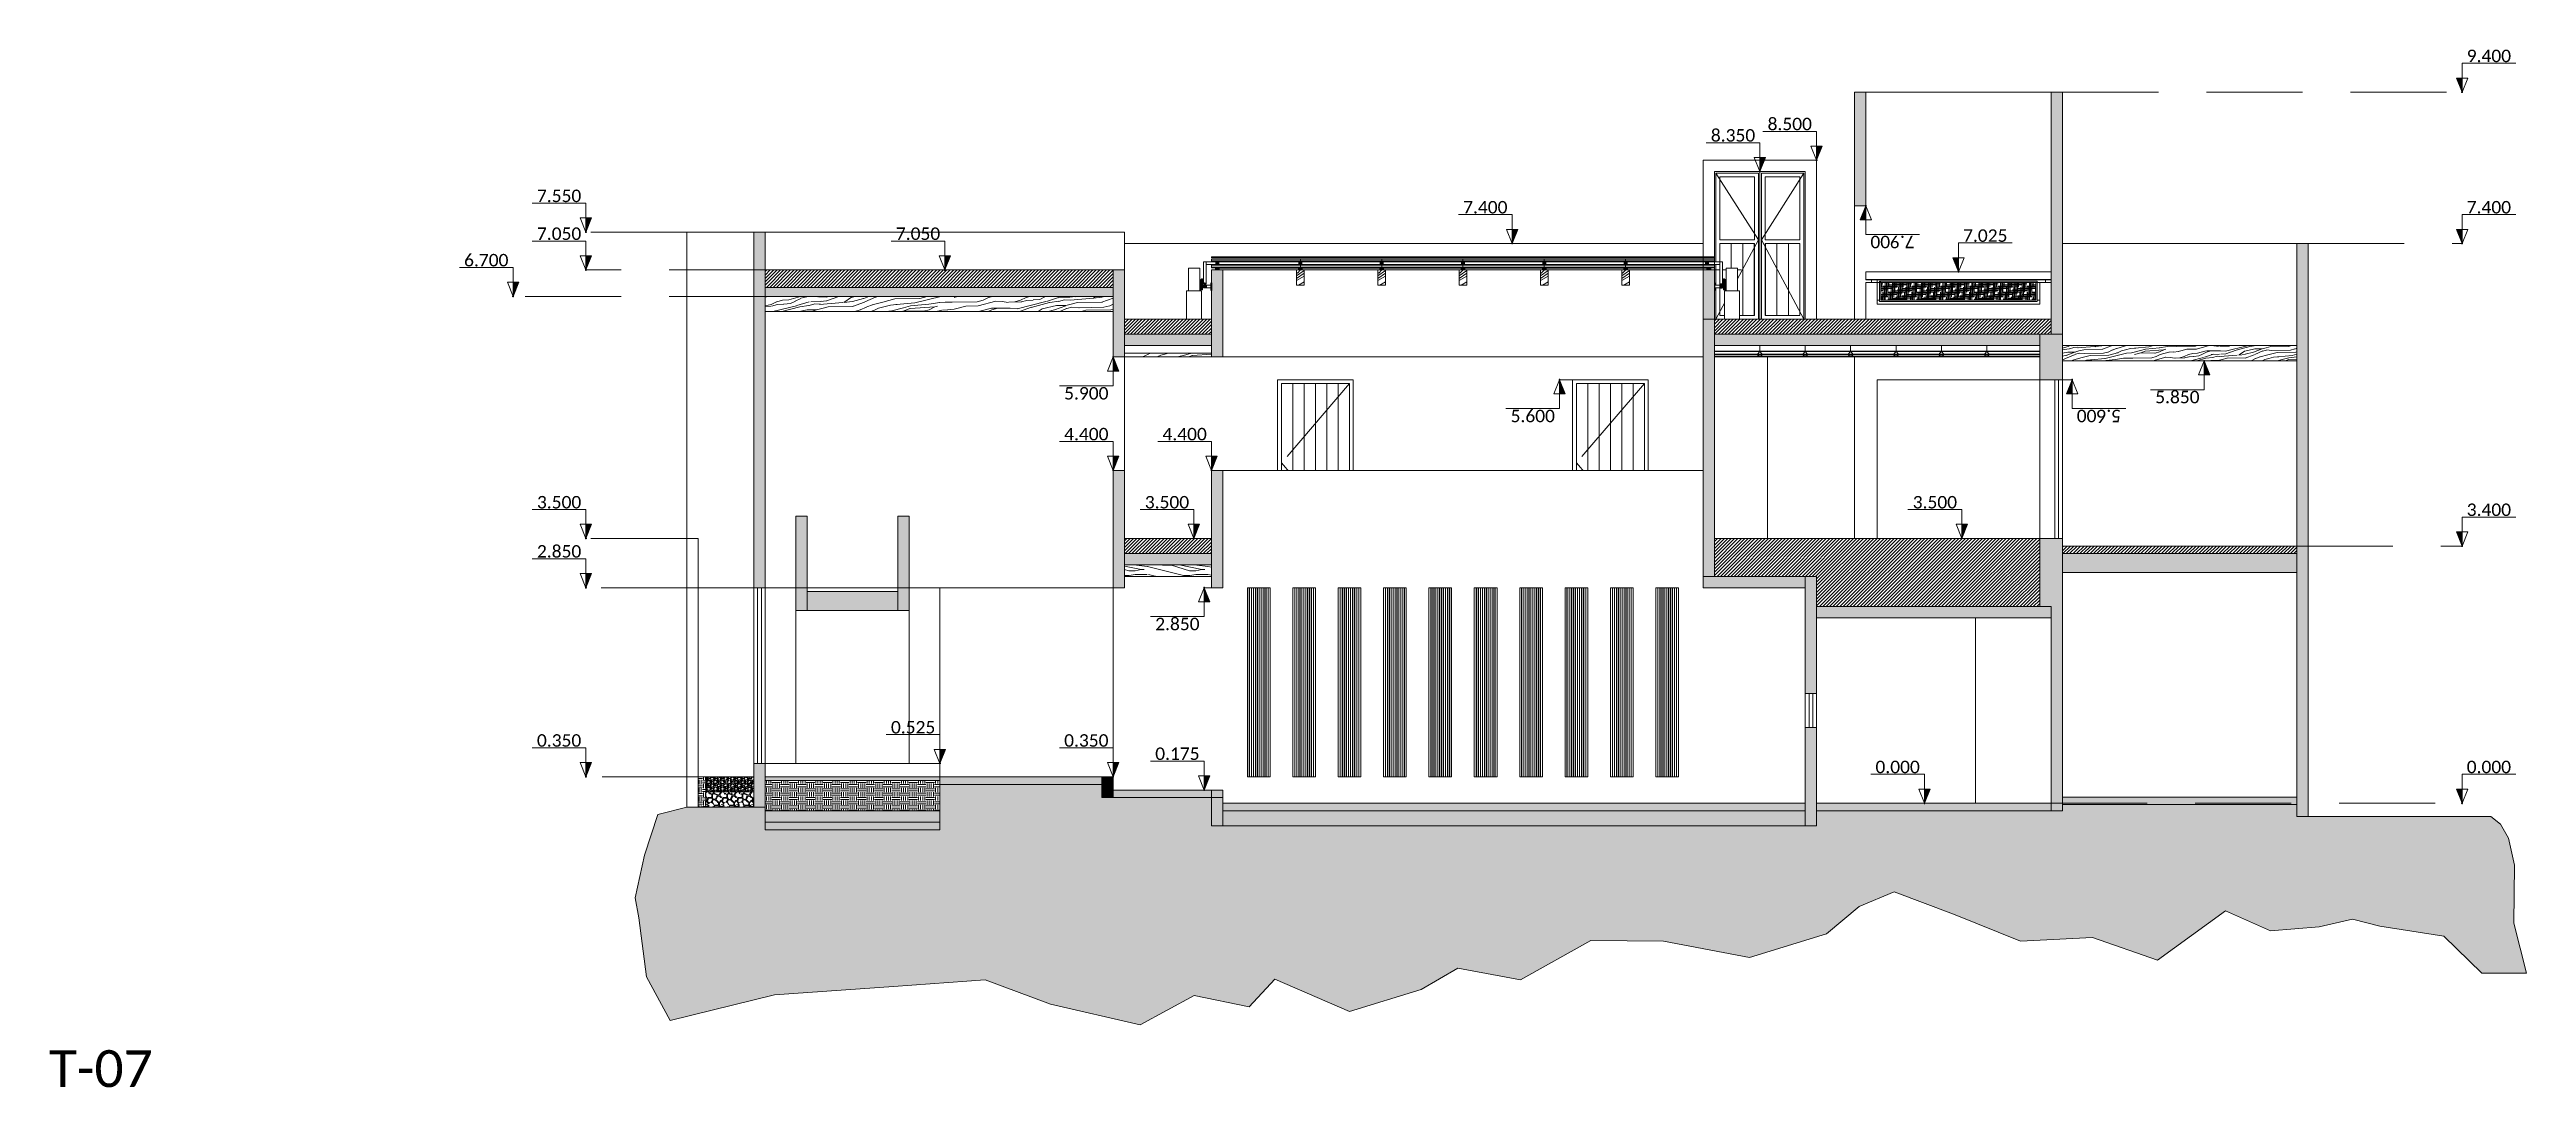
# Model space of a CAD drawing. Header units: metres. Extents: x -197 to 1099, y -24 to 14.
# Drawn here: x 995.59 to 1028.33, y -3.76 to 9.96 of the extents above; entities that cross this region are included whole.
import ezdxf
from ezdxf.enums import TextEntityAlignment as Align

# ---------------------------------------------------------------- set-up
doc = ezdxf.new("R2010")
doc.units = ezdxf.units.M
doc.header["$LTSCALE"] = 0.001
doc.header["$PDMODE"] = 34
doc.header["$PDSIZE"] = 0.01
doc.linetypes.add('HIDDENX2', pattern=[19.05, 12.7, -6.35])
doc.layers.get('0').update_dxf_attribs({"lineweight": 13, "true_color": 0x000000})
doc.layers.get('Defpoints').update_dxf_attribs({"lineweight": 13, "true_color": 0x000000})
for name, color, linetype, lineweight, true_color in [('Jach-Anotaciones-CalidaddeLínea  0.13', 7, 'Continuous', 13, 0x000000), ('Jach-Anotaciones-CalidaddeLínea 0.05', 7, 'Continuous', 5, 0x000000), ('Jach-Anotaciones-CalidaddeLínea 0.09', 7, 'Continuous', 9, 0x000000), ('Jach-Anotaciones-Hatch-Lum100%', 7, 'Continuous', 13, 0x000000), ('Jach-Anotaciones-Hatch-Lum50%', 9, 'Continuous', 13, 0x808080), ('Jach-Anotaciones-Hatch-Lum80%', 250, 'Continuous', 13, 0x333333), ('Jach-Anotaciones-LineasDetalle0.09mm', 7, 'Continuous', 15, 0x000000), ('Jach-Anotaciones-LineasDetalle0.18mm', 7, 'Continuous', 18, 0x000000), ('Jach-Anotaciones-LineasDetalle0.25mm', 7, 'Continuous', 25, 0x000000), ('JACH-Anotaciones-Textos-Lum50%', 9, 'Continuous', 13, 0x808080), ('JACH-Anotaciones-Textos-Lum75% @ 0.075', 7, 'Continuous', 13, 0x404040), ('JACH-Arq-Lineas-Proyeccion', 250, 'HIDDENX2', 13, 0x333333), ('JACH-Arq-Lineas-Proyeccion Niveles cortes', 9, 'HIDDENX2', 13, 0x808080), ('JACH-Arq-Ventanas-BajasyPisoTecho', 7, 'Continuous', 13, 0x404040)]:
    doc.layers.add(name, color=color, linetype=linetype, lineweight=lineweight, true_color=true_color)
doc.layers.add('PDF_Geometry', color=7, linetype='Continuous', true_color=0x4b4b4b)
doc.layers.add('Siclo Muros', color=5, linetype='Continuous')
doc.styles.add('00e-Annotative-Titulos-JACH(6.5mm)', font='calibri.ttf', dxfattribs={"height": 6.5})
doc.styles.add('02a-Calibri-JACH(1.8mm)', font='calibri.ttf', dxfattribs={"height": 2.2})
pattern_1 = [(0, (169.421, 45.032), (0, 6.985), [5.08, -1.905]), (90, (169.421, 45.032), (-6.985, 4e-16), [5.08, -1.905])]

msp = doc.modelspace()

# ---------------------------------------------------------------- texts
at = {"layer": 'Defpoints', "color": 1, "ltscale": 100, "style": '00e-Annotative-Titulos-JACH(6.5mm)'}
msp.add_text('T-07', height=0.4875, dxfattribs=at).set_placement((996.26437, -3.50832), align=Align.MIDDLE_CENTER)

# ---------------------------------------------------------------- blocks, each defined once
blk = doc.blocks.new('*U353')
at = {"lineweight": 0, "ltscale": 100}
h = blk.add_hatch(dxfattribs=at)
h.set_pattern_fill('ANGLE', color=256)
h.set_pattern_definition(pattern_1)
h.paths.add_polyline_path([(0, 2.5), (0, 0), (1, 2.5)])
h = blk.add_hatch(color=256, dxfattribs=at)
h.dxf.hatch_style = 1
h.paths.add_polyline_path([(0, 2.5), (0, 0), (1, 2.5)])
for points in [[(0, 5.1), (-9.47, 5.1)], [(0, 5.1), (0, 1.25)]]:
    blk.add_lwpolyline(points, dxfattribs=at)
for points in [[(0, 0), (1, 2.5), (-1, 2.5)], [(0, 2.5), (0, 0), (1, 2.5)]]:
    blk.add_lwpolyline(points, close=True, dxfattribs=at)
blk.add_point((0, 0), dxfattribs=at)
at = {"lineweight": 0, "ltscale": 100, "style": '02a-Calibri-JACH(1.8mm)'}
blk.add_attdef('ALT', text='', height=2.2, dxfattribs=at).set_placement((-4.73, 6.4), align=Align.MIDDLE_CENTER)
blk = doc.blocks.new('*U370')
at = {"lineweight": 0, "ltscale": 100}
h = blk.add_hatch(dxfattribs=at)
h.set_pattern_fill('ANGLE', color=256)
h.set_pattern_definition(pattern_1)
h.paths.add_polyline_path([(0, 2.5), (0, 0), (1, 2.5)])
h = blk.add_hatch(color=256, dxfattribs=at)
h.dxf.hatch_style = 1
h.paths.add_polyline_path([(0, 2.5), (0, 0), (1, 2.5)])
for points in [[(0, 5.1), (-9.47, 5.1)], [(0, 5.1), (0, 1.25)]]:
    blk.add_lwpolyline(points, dxfattribs=at)
for points in [[(0, 0), (1, 2.5), (-1, 2.5)], [(0, 2.5), (0, 0), (1, 2.5)]]:
    blk.add_lwpolyline(points, close=True, dxfattribs=at)
blk.add_point((0, 0), dxfattribs=at)
at = {"lineweight": 0, "ltscale": 100, "style": '02a-Calibri-JACH(1.8mm)'}
blk.add_attdef('ALT', text='', height=2.2, dxfattribs=at).set_placement((-4.73, 6.4), align=Align.MIDDLE_CENTER)
blk = doc.blocks.new('*U356')
at = {"lineweight": 0, "ltscale": 100}
h = blk.add_hatch(dxfattribs=at)
h.set_pattern_fill('ANGLE', color=256)
h.set_pattern_definition(pattern_1)
h.paths.add_polyline_path([(0, 2.5), (0, 0), (1, 2.5)])
h = blk.add_hatch(color=256, dxfattribs=at)
h.dxf.hatch_style = 1
h.paths.add_polyline_path([(0, 2.5), (0, 0), (1, 2.5)])
for points in [[(0, 5.1), (-9.47, 5.1)], [(0, 5.1), (0, 1.25)]]:
    blk.add_lwpolyline(points, dxfattribs=at)
for points in [[(0, 0), (1, 2.5), (-1, 2.5)], [(0, 2.5), (0, 0), (1, 2.5)]]:
    blk.add_lwpolyline(points, close=True, dxfattribs=at)
blk.add_point((0, 0), dxfattribs=at)
at = {"lineweight": 0, "ltscale": 100, "style": '02a-Calibri-JACH(1.8mm)'}
blk.add_attdef('ALT', text='', height=2.2, dxfattribs=at).set_placement((-4.73, 6.4), align=Align.MIDDLE_CENTER)
blk = doc.blocks.new('*U365')
at = {"lineweight": 0, "ltscale": 100}
h = blk.add_hatch(dxfattribs=at)
h.set_pattern_fill('ANGLE', color=256)
h.set_pattern_definition(pattern_1)
h.paths.add_polyline_path([(0, 2.5), (0, 0), (1, 2.5)])
h = blk.add_hatch(color=256, dxfattribs=at)
h.dxf.hatch_style = 1
h.paths.add_polyline_path([(0, 2.5), (0, 0), (1, 2.5)])
for points in [[(0, 5.1), (-9.47, 5.1)], [(0, 5.1), (0, 1.25)]]:
    blk.add_lwpolyline(points, dxfattribs=at)
for points in [[(0, 0), (1, 2.5), (-1, 2.5)], [(0, 2.5), (0, 0), (1, 2.5)]]:
    blk.add_lwpolyline(points, close=True, dxfattribs=at)
blk.add_point((0, 0), dxfattribs=at)
at = {"lineweight": 0, "ltscale": 100, "style": '02a-Calibri-JACH(1.8mm)'}
blk.add_attdef('ALT', text='', height=2.2, dxfattribs=at).set_placement((-4.73, 6.4), align=Align.MIDDLE_CENTER)
blk = doc.blocks.new('*U366')
at = {"lineweight": 0, "ltscale": 100}
h = blk.add_hatch(dxfattribs=at)
h.set_pattern_fill('ANGLE', color=256)
h.set_pattern_definition(pattern_1)
h.paths.add_polyline_path([(0, 2.5), (0, 0), (1, 2.5)])
h = blk.add_hatch(color=256, dxfattribs=at)
h.dxf.hatch_style = 1
h.paths.add_polyline_path([(0, 2.5), (0, 0), (1, 2.5)])
for points in [[(0, 5.1), (-9.47, 5.1)], [(0, 5.1), (0, 1.25)]]:
    blk.add_lwpolyline(points, dxfattribs=at)
for points in [[(0, 0), (1, 2.5), (-1, 2.5)], [(0, 2.5), (0, 0), (1, 2.5)]]:
    blk.add_lwpolyline(points, close=True, dxfattribs=at)
blk.add_point((0, 0), dxfattribs=at)
at = {"lineweight": 0, "ltscale": 100, "style": '02a-Calibri-JACH(1.8mm)'}
blk.add_attdef('ALT', text='', height=2.2, dxfattribs=at).set_placement((-4.73, 6.4), align=Align.MIDDLE_CENTER)
blk = doc.blocks.new('*U367')
at = {"lineweight": 0, "ltscale": 100}
h = blk.add_hatch(dxfattribs=at)
h.set_pattern_fill('ANGLE', color=256)
h.set_pattern_definition(pattern_1)
h.paths.add_polyline_path([(0, 2.5), (0, 0), (1, 2.5)])
h = blk.add_hatch(color=256, dxfattribs=at)
h.dxf.hatch_style = 1
h.paths.add_polyline_path([(0, 2.5), (0, 0), (1, 2.5)])
for points in [[(0, 5.1), (-9.47, 5.1)], [(0, 5.1), (0, 1.25)]]:
    blk.add_lwpolyline(points, dxfattribs=at)
for points in [[(0, 0), (1, 2.5), (-1, 2.5)], [(0, 2.5), (0, 0), (1, 2.5)]]:
    blk.add_lwpolyline(points, close=True, dxfattribs=at)
blk.add_point((0, 0), dxfattribs=at)
at = {"lineweight": 0, "ltscale": 100, "style": '02a-Calibri-JACH(1.8mm)'}
blk.add_attdef('ALT', text='', height=2.2, dxfattribs=at).set_placement((-4.73, 6.4), align=Align.MIDDLE_CENTER)
blk = doc.blocks.new('*U368')
at = {"lineweight": 0, "ltscale": 100}
h = blk.add_hatch(dxfattribs=at)
h.set_pattern_fill('ANGLE', color=256)
h.set_pattern_definition(pattern_1)
h.paths.add_polyline_path([(0, 2.5), (0, 0), (1, 2.5)])
h = blk.add_hatch(color=256, dxfattribs=at)
h.dxf.hatch_style = 1
h.paths.add_polyline_path([(0, 2.5), (0, 0), (1, 2.5)])
for points in [[(0, 5.1), (-9.47, 5.1)], [(0, 5.1), (0, 1.25)]]:
    blk.add_lwpolyline(points, dxfattribs=at)
for points in [[(0, 0), (1, 2.5), (-1, 2.5)], [(0, 2.5), (0, 0), (1, 2.5)]]:
    blk.add_lwpolyline(points, close=True, dxfattribs=at)
blk.add_point((0, 0), dxfattribs=at)
at = {"lineweight": 0, "ltscale": 100, "style": '02a-Calibri-JACH(1.8mm)'}
blk.add_attdef('ALT', text='', height=2.2, dxfattribs=at).set_placement((-4.73, 6.4), align=Align.MIDDLE_CENTER)
blk = doc.blocks.new('*U369')
at = {"lineweight": 0, "ltscale": 100}
h = blk.add_hatch(dxfattribs=at)
h.set_pattern_fill('ANGLE', color=256)
h.set_pattern_definition(pattern_1)
h.paths.add_polyline_path([(0, 2.5), (0, 0), (1, 2.5)])
h = blk.add_hatch(color=256, dxfattribs=at)
h.dxf.hatch_style = 1
h.paths.add_polyline_path([(0, 2.5), (0, 0), (1, 2.5)])
for points in [[(0, 5.1), (-9.47, 5.1)], [(0, 5.1), (0, 1.25)]]:
    blk.add_lwpolyline(points, dxfattribs=at)
for points in [[(0, 0), (1, 2.5), (-1, 2.5)], [(0, 2.5), (0, 0), (1, 2.5)]]:
    blk.add_lwpolyline(points, close=True, dxfattribs=at)
blk.add_point((0, 0), dxfattribs=at)
at = {"lineweight": 0, "ltscale": 100, "style": '02a-Calibri-JACH(1.8mm)'}
blk.add_attdef('ALT', text='', height=2.2, dxfattribs=at).set_placement((-4.73, 6.4), align=Align.MIDDLE_CENTER)
blk = doc.blocks.new('*U396')
at = {"lineweight": 0, "ltscale": 100}
h = blk.add_hatch(dxfattribs=at)
h.set_pattern_fill('ANGLE', color=256)
h.set_pattern_definition(pattern_1)
h.paths.add_polyline_path([(0, 2.5), (0, 0), (1, 2.5)])
h = blk.add_hatch(color=256, dxfattribs=at)
h.dxf.hatch_style = 1
h.paths.add_polyline_path([(0, 2.5), (0, 0), (1, 2.5)])
for points in [[(0, 5.1), (-9.47, 5.1)], [(0, 5.1), (0, 1.25)]]:
    blk.add_lwpolyline(points, dxfattribs=at)
for points in [[(0, 0), (1, 2.5), (-1, 2.5)], [(0, 2.5), (0, 0), (1, 2.5)]]:
    blk.add_lwpolyline(points, close=True, dxfattribs=at)
blk.add_point((0, 0), dxfattribs=at)
at = {"lineweight": 0, "ltscale": 100, "style": '02a-Calibri-JACH(1.8mm)'}
blk.add_attdef('ALT', text='', height=2.2, dxfattribs=at).set_placement((-4.73, 6.4), align=Align.MIDDLE_CENTER)
blk = doc.blocks.new('*U397')
at = {"lineweight": 0, "ltscale": 100}
h = blk.add_hatch(dxfattribs=at)
h.set_pattern_fill('ANGLE', color=256)
h.set_pattern_definition(pattern_1)
h.paths.add_polyline_path([(0, 2.5), (0, 0), (1, 2.5)])
h = blk.add_hatch(color=256, dxfattribs=at)
h.dxf.hatch_style = 1
h.paths.add_polyline_path([(0, 2.5), (0, 0), (1, 2.5)])
for points in [[(0, 5.1), (-9.47, 5.1)], [(0, 5.1), (0, 1.25)]]:
    blk.add_lwpolyline(points, dxfattribs=at)
for points in [[(0, 0), (1, 2.5), (-1, 2.5)], [(0, 2.5), (0, 0), (1, 2.5)]]:
    blk.add_lwpolyline(points, close=True, dxfattribs=at)
blk.add_point((0, 0), dxfattribs=at)
at = {"lineweight": 0, "ltscale": 100, "style": '02a-Calibri-JACH(1.8mm)'}
blk.add_attdef('ALT', text='', height=2.2, dxfattribs=at).set_placement((-4.73, 6.4), align=Align.MIDDLE_CENTER)
blk = doc.blocks.new('*U398')
at = {"lineweight": 0, "ltscale": 100}
h = blk.add_hatch(dxfattribs=at)
h.set_pattern_fill('ANGLE', color=256)
h.set_pattern_definition(pattern_1)
h.paths.add_polyline_path([(0, 2.5), (0, 0), (1, 2.5)])
h = blk.add_hatch(color=256, dxfattribs=at)
h.dxf.hatch_style = 1
h.paths.add_polyline_path([(0, 2.5), (0, 0), (1, 2.5)])
for points in [[(0, 5.1), (-9.47, 5.1)], [(0, 5.1), (0, 1.25)]]:
    blk.add_lwpolyline(points, dxfattribs=at)
for points in [[(0, 0), (1, 2.5), (-1, 2.5)], [(0, 2.5), (0, 0), (1, 2.5)]]:
    blk.add_lwpolyline(points, close=True, dxfattribs=at)
blk.add_point((0, 0), dxfattribs=at)
at = {"lineweight": 0, "ltscale": 100, "style": '02a-Calibri-JACH(1.8mm)'}
blk.add_attdef('ALT', text='', height=2.2, dxfattribs=at).set_placement((-4.73, 6.4), align=Align.MIDDLE_CENTER)
blk = doc.blocks.new('*U399')
at = {"lineweight": 0, "ltscale": 100}
h = blk.add_hatch(dxfattribs=at)
h.set_pattern_fill('ANGLE', color=256)
h.set_pattern_definition(pattern_1)
h.paths.add_polyline_path([(0, 2.5), (0, 0), (1, 2.5)])
h = blk.add_hatch(color=256, dxfattribs=at)
h.dxf.hatch_style = 1
h.paths.add_polyline_path([(0, 2.5), (0, 0), (1, 2.5)])
for points in [[(0, 5.1), (-9.47, 5.1)], [(0, 5.1), (0, 1.25)]]:
    blk.add_lwpolyline(points, dxfattribs=at)
for points in [[(0, 0), (1, 2.5), (-1, 2.5)], [(0, 2.5), (0, 0), (1, 2.5)]]:
    blk.add_lwpolyline(points, close=True, dxfattribs=at)
blk.add_point((0, 0), dxfattribs=at)
at = {"lineweight": 0, "ltscale": 100, "style": '02a-Calibri-JACH(1.8mm)'}
blk.add_attdef('ALT', text='', height=2.2, dxfattribs=at).set_placement((-4.73, 6.4), align=Align.MIDDLE_CENTER)
blk = doc.blocks.new('*U400')
at = {"lineweight": 0, "ltscale": 100}
h = blk.add_hatch(dxfattribs=at)
h.set_pattern_fill('ANGLE', color=256)
h.set_pattern_definition(pattern_1)
h.paths.add_polyline_path([(0, 2.5), (0, 0), (1, 2.5)])
h = blk.add_hatch(color=256, dxfattribs=at)
h.dxf.hatch_style = 1
h.paths.add_polyline_path([(0, 2.5), (0, 0), (1, 2.5)])
for points in [[(0, 5.1), (-9.47, 5.1)], [(0, 5.1), (0, 1.25)]]:
    blk.add_lwpolyline(points, dxfattribs=at)
for points in [[(0, 0), (1, 2.5), (-1, 2.5)], [(0, 2.5), (0, 0), (1, 2.5)]]:
    blk.add_lwpolyline(points, close=True, dxfattribs=at)
blk.add_point((0, 0), dxfattribs=at)
at = {"lineweight": 0, "ltscale": 100, "style": '02a-Calibri-JACH(1.8mm)'}
blk.add_attdef('ALT', text='', height=2.2, dxfattribs=at).set_placement((-4.73, 6.4), align=Align.MIDDLE_CENTER)
blk = doc.blocks.new('*U401')
at = {"lineweight": 0, "ltscale": 100}
h = blk.add_hatch(dxfattribs=at)
h.set_pattern_fill('ANGLE', color=256)
h.set_pattern_definition(pattern_1)
h.paths.add_polyline_path([(0, 2.5), (0, 0), (1, 2.5)])
h = blk.add_hatch(color=256, dxfattribs=at)
h.dxf.hatch_style = 1
h.paths.add_polyline_path([(0, 2.5), (0, 0), (1, 2.5)])
for points in [[(0, 5.1), (-9.47, 5.1)], [(0, 5.1), (0, 1.25)]]:
    blk.add_lwpolyline(points, dxfattribs=at)
for points in [[(0, 0), (1, 2.5), (-1, 2.5)], [(0, 2.5), (0, 0), (1, 2.5)]]:
    blk.add_lwpolyline(points, close=True, dxfattribs=at)
blk.add_point((0, 0), dxfattribs=at)
at = {"lineweight": 0, "ltscale": 100, "style": '02a-Calibri-JACH(1.8mm)'}
blk.add_attdef('ALT', text='', height=2.2, dxfattribs=at).set_placement((-4.73, 6.4), align=Align.MIDDLE_CENTER)
blk = doc.blocks.new('*U378')
at = {"lineweight": 0, "ltscale": 100}
h = blk.add_hatch(dxfattribs=at)
h.set_pattern_fill('ANGLE', color=256)
h.set_pattern_definition(pattern_1)
h.paths.add_polyline_path([(0, 2.5), (0, 0), (1, 2.5)])
h = blk.add_hatch(color=256, dxfattribs=at)
h.dxf.hatch_style = 1
h.paths.add_polyline_path([(0, 2.5), (0, 0), (1, 2.5)])
for points in [[(0, 5.1), (-9.47, 5.1)], [(0, 5.1), (0, 1.25)]]:
    blk.add_lwpolyline(points, dxfattribs=at)
for points in [[(0, 0), (1, 2.5), (-1, 2.5)], [(0, 2.5), (0, 0), (1, 2.5)]]:
    blk.add_lwpolyline(points, close=True, dxfattribs=at)
blk.add_point((0, 0), dxfattribs=at)
at = {"lineweight": 0, "ltscale": 100, "style": '02a-Calibri-JACH(1.8mm)'}
blk.add_attdef('ALT', text='', height=2.2, dxfattribs=at).set_placement((-4.73, 6.4), align=Align.MIDDLE_CENTER)
blk = doc.blocks.new('*U379')
at = {"lineweight": 0, "ltscale": 100}
h = blk.add_hatch(dxfattribs=at)
h.set_pattern_fill('ANGLE', color=256)
h.set_pattern_definition(pattern_1)
h.paths.add_polyline_path([(0, 2.5), (0, 0), (1, 2.5)])
h = blk.add_hatch(color=256, dxfattribs=at)
h.dxf.hatch_style = 1
h.paths.add_polyline_path([(0, 2.5), (0, 0), (1, 2.5)])
for points in [[(0, 5.1), (-9.47, 5.1)], [(0, 5.1), (0, 1.25)]]:
    blk.add_lwpolyline(points, dxfattribs=at)
for points in [[(0, 0), (1, 2.5), (-1, 2.5)], [(0, 2.5), (0, 0), (1, 2.5)]]:
    blk.add_lwpolyline(points, close=True, dxfattribs=at)
blk.add_point((0, 0), dxfattribs=at)
at = {"lineweight": 0, "ltscale": 100, "style": '02a-Calibri-JACH(1.8mm)'}
blk.add_attdef('ALT', text='', height=2.2, dxfattribs=at).set_placement((-4.73, 6.4), align=Align.MIDDLE_CENTER)
blk = doc.blocks.new('*U380')
at = {"lineweight": 0, "ltscale": 100}
h = blk.add_hatch(dxfattribs=at)
h.set_pattern_fill('ANGLE', color=256)
h.set_pattern_definition(pattern_1)
h.paths.add_polyline_path([(0, 2.5), (0, 0), (1, 2.5)])
h = blk.add_hatch(color=256, dxfattribs=at)
h.dxf.hatch_style = 1
h.paths.add_polyline_path([(0, 2.5), (0, 0), (1, 2.5)])
for points in [[(0, 5.1), (-9.47, 5.1)], [(0, 5.1), (0, 1.25)]]:
    blk.add_lwpolyline(points, dxfattribs=at)
for points in [[(0, 0), (1, 2.5), (-1, 2.5)], [(0, 2.5), (0, 0), (1, 2.5)]]:
    blk.add_lwpolyline(points, close=True, dxfattribs=at)
blk.add_point((0, 0), dxfattribs=at)
at = {"lineweight": 0, "ltscale": 100, "style": '02a-Calibri-JACH(1.8mm)'}
blk.add_attdef('ALT', text='', height=2.2, dxfattribs=at).set_placement((-4.73, 6.4), align=Align.MIDDLE_CENTER)
blk = doc.blocks.new('*U404')
at = {"lineweight": 0, "ltscale": 100}
h = blk.add_hatch(dxfattribs=at)
h.set_pattern_fill('ANGLE', color=256)
h.set_pattern_definition(pattern_1)
h.paths.add_polyline_path([(0, 2.5), (0, 0), (1, 2.5)])
h = blk.add_hatch(color=256, dxfattribs=at)
h.dxf.hatch_style = 1
h.paths.add_polyline_path([(0, 2.5), (0, 0), (1, 2.5)])
for points in [[(0, 5.1), (-9.47, 5.1)], [(0, 5.1), (0, 1.25)]]:
    blk.add_lwpolyline(points, dxfattribs=at)
for points in [[(0, 0), (1, 2.5), (-1, 2.5)], [(0, 2.5), (0, 0), (1, 2.5)]]:
    blk.add_lwpolyline(points, close=True, dxfattribs=at)
blk.add_point((0, 0), dxfattribs=at)
at = {"lineweight": 0, "ltscale": 100, "style": '02a-Calibri-JACH(1.8mm)'}
blk.add_attdef('ALT', text='', height=2.2, dxfattribs=at).set_placement((-4.73, 6.4), align=Align.MIDDLE_CENTER)
blk = doc.blocks.new('*U405')
at = {"lineweight": 0, "ltscale": 100}
h = blk.add_hatch(dxfattribs=at)
h.set_pattern_fill('ANGLE', color=256)
h.set_pattern_definition(pattern_1)
h.paths.add_polyline_path([(0, 2.5), (0, 0), (1, 2.5)])
h = blk.add_hatch(color=256, dxfattribs=at)
h.dxf.hatch_style = 1
h.paths.add_polyline_path([(0, 2.5), (0, 0), (1, 2.5)])
for points in [[(0, 5.1), (-9.47, 5.1)], [(0, 5.1), (0, 1.25)]]:
    blk.add_lwpolyline(points, dxfattribs=at)
for points in [[(0, 0), (1, 2.5), (-1, 2.5)], [(0, 2.5), (0, 0), (1, 2.5)]]:
    blk.add_lwpolyline(points, close=True, dxfattribs=at)
blk.add_point((0, 0), dxfattribs=at)
at = {"lineweight": 0, "ltscale": 100, "style": '02a-Calibri-JACH(1.8mm)'}
blk.add_attdef('ALT', text='', height=2.2, dxfattribs=at).set_placement((-4.73, 6.4), align=Align.MIDDLE_CENTER)
blk = doc.blocks.new('*U409')
at = {"lineweight": 0, "ltscale": 100}
h = blk.add_hatch(dxfattribs=at)
h.set_pattern_fill('ANGLE', color=256)
h.set_pattern_definition(pattern_1)
h.paths.add_polyline_path([(0, 2.5), (0, 0), (1, 2.5)])
h = blk.add_hatch(color=256, dxfattribs=at)
h.dxf.hatch_style = 1
h.paths.add_polyline_path([(0, 2.5), (0, 0), (1, 2.5)])
for points in [[(0, 5.1), (-9.47, 5.1)], [(0, 5.1), (0, 1.25)]]:
    blk.add_lwpolyline(points, dxfattribs=at)
for points in [[(0, 0), (1, 2.5), (-1, 2.5)], [(0, 2.5), (0, 0), (1, 2.5)]]:
    blk.add_lwpolyline(points, close=True, dxfattribs=at)
blk.add_point((0, 0), dxfattribs=at)
at = {"lineweight": 0, "ltscale": 100, "style": '02a-Calibri-JACH(1.8mm)'}
blk.add_attdef('ALT', text='', height=2.2, dxfattribs=at).set_placement((-4.73, 6.4), align=Align.MIDDLE_CENTER)
blk = doc.blocks.new('*U413')
at = {"lineweight": 0, "ltscale": 100}
h = blk.add_hatch(dxfattribs=at)
h.set_pattern_fill('ANGLE', color=256)
h.set_pattern_definition(pattern_1)
h.paths.add_polyline_path([(0, 2.5), (0, 0), (1, 2.5)])
h = blk.add_hatch(color=256, dxfattribs=at)
h.dxf.hatch_style = 1
h.paths.add_polyline_path([(0, 2.5), (0, 0), (1, 2.5)])
for points in [[(0, 5.1), (-9.47, 5.1)], [(0, 5.1), (0, 1.25)]]:
    blk.add_lwpolyline(points, dxfattribs=at)
for points in [[(0, 0), (1, 2.5), (-1, 2.5)], [(0, 2.5), (0, 0), (1, 2.5)]]:
    blk.add_lwpolyline(points, close=True, dxfattribs=at)
blk.add_point((0, 0), dxfattribs=at)
at = {"lineweight": 0, "ltscale": 100, "style": '02a-Calibri-JACH(1.8mm)'}
blk.add_attdef('ALT', text='', height=2.2, dxfattribs=at).set_placement((-4.73, 6.4), align=Align.MIDDLE_CENTER)
blk = doc.blocks.new('*U414')
at = {"lineweight": 0, "ltscale": 100}
h = blk.add_hatch(dxfattribs=at)
h.set_pattern_fill('ANGLE', color=256)
h.set_pattern_definition(pattern_1)
h.paths.add_polyline_path([(0, 2.5), (0, 0), (1, 2.5)])
h = blk.add_hatch(color=256, dxfattribs=at)
h.dxf.hatch_style = 1
h.paths.add_polyline_path([(0, 2.5), (0, 0), (1, 2.5)])
for points in [[(0, 5.1), (-9.47, 5.1)], [(0, 5.1), (0, 1.25)]]:
    blk.add_lwpolyline(points, dxfattribs=at)
for points in [[(0, 0), (1, 2.5), (-1, 2.5)], [(0, 2.5), (0, 0), (1, 2.5)]]:
    blk.add_lwpolyline(points, close=True, dxfattribs=at)
blk.add_point((0, 0), dxfattribs=at)
at = {"lineweight": 0, "ltscale": 100, "style": '02a-Calibri-JACH(1.8mm)'}
blk.add_attdef('ALT', text='', height=2.2, dxfattribs=at).set_placement((-4.73, 6.4), align=Align.MIDDLE_CENTER)
blk = doc.blocks.new('*U415')
at = {"lineweight": 0, "ltscale": 100}
h = blk.add_hatch(dxfattribs=at)
h.set_pattern_fill('ANGLE', color=256)
h.set_pattern_definition(pattern_1)
h.paths.add_polyline_path([(0, 2.5), (0, 0), (1, 2.5)])
h = blk.add_hatch(color=256, dxfattribs=at)
h.dxf.hatch_style = 1
h.paths.add_polyline_path([(0, 2.5), (0, 0), (1, 2.5)])
for points in [[(0, 5.1), (-9.47, 5.1)], [(0, 5.1), (0, 1.25)]]:
    blk.add_lwpolyline(points, dxfattribs=at)
for points in [[(0, 0), (1, 2.5), (-1, 2.5)], [(0, 2.5), (0, 0), (1, 2.5)]]:
    blk.add_lwpolyline(points, close=True, dxfattribs=at)
blk.add_point((0, 0), dxfattribs=at)
at = {"lineweight": 0, "ltscale": 100, "style": '02a-Calibri-JACH(1.8mm)'}
blk.add_attdef('ALT', text='', height=2.2, dxfattribs=at).set_placement((-4.73, 6.4), align=Align.MIDDLE_CENTER)
blk = doc.blocks.new('*U416')
at = {"lineweight": 0, "ltscale": 100}
h = blk.add_hatch(dxfattribs=at)
h.set_pattern_fill('ANGLE', color=256)
h.set_pattern_definition(pattern_1)
h.paths.add_polyline_path([(0, 2.5), (0, 0), (1, 2.5)])
h = blk.add_hatch(color=256, dxfattribs=at)
h.dxf.hatch_style = 1
h.paths.add_polyline_path([(0, 2.5), (0, 0), (1, 2.5)])
for points in [[(0, 5.1), (-9.47, 5.1)], [(0, 5.1), (0, 1.25)]]:
    blk.add_lwpolyline(points, dxfattribs=at)
for points in [[(0, 0), (1, 2.5), (-1, 2.5)], [(0, 2.5), (0, 0), (1, 2.5)]]:
    blk.add_lwpolyline(points, close=True, dxfattribs=at)
blk.add_point((0, 0), dxfattribs=at)
at = {"lineweight": 0, "ltscale": 100, "style": '02a-Calibri-JACH(1.8mm)'}
blk.add_attdef('ALT', text='', height=2.2, dxfattribs=at).set_placement((-4.73, 6.4), align=Align.MIDDLE_CENTER)
blk = doc.blocks.new('*U417')
at = {"lineweight": 0, "ltscale": 100}
h = blk.add_hatch(dxfattribs=at)
h.set_pattern_fill('ANGLE', color=256)
h.set_pattern_definition(pattern_1)
h.paths.add_polyline_path([(0, 2.5), (0, 0), (1, 2.5)])
h = blk.add_hatch(color=256, dxfattribs=at)
h.dxf.hatch_style = 1
h.paths.add_polyline_path([(0, 2.5), (0, 0), (1, 2.5)])
for points in [[(0, 5.1), (-9.47, 5.1)], [(0, 5.1), (0, 1.25)]]:
    blk.add_lwpolyline(points, dxfattribs=at)
for points in [[(0, 0), (1, 2.5), (-1, 2.5)], [(0, 2.5), (0, 0), (1, 2.5)]]:
    blk.add_lwpolyline(points, close=True, dxfattribs=at)
blk.add_point((0, 0), dxfattribs=at)
at = {"lineweight": 0, "ltscale": 100, "style": '02a-Calibri-JACH(1.8mm)'}
blk.add_attdef('ALT', text='', height=2.2, dxfattribs=at).set_placement((-4.73, 6.4), align=Align.MIDDLE_CENTER)
blk = doc.blocks.new('*U440')
at = {"lineweight": 0, "ltscale": 100}
h = blk.add_hatch(dxfattribs=at)
h.set_pattern_fill('ANGLE', color=256)
h.set_pattern_definition(pattern_1)
h.paths.add_polyline_path([(0, 2.5), (0, 0), (1, 2.5)])
h = blk.add_hatch(color=256, dxfattribs=at)
h.dxf.hatch_style = 1
h.paths.add_polyline_path([(0, 2.5), (0, 0), (1, 2.5)])
for points in [[(0, 5.1), (-9.47, 5.1)], [(0, 5.1), (0, 1.25)]]:
    blk.add_lwpolyline(points, dxfattribs=at)
for points in [[(0, 0), (1, 2.5), (-1, 2.5)], [(0, 2.5), (0, 0), (1, 2.5)]]:
    blk.add_lwpolyline(points, close=True, dxfattribs=at)
blk.add_point((0, 0), dxfattribs=at)
at = {"lineweight": 0, "ltscale": 100, "style": '02a-Calibri-JACH(1.8mm)'}
blk.add_attdef('ALT', text='', height=2.2, dxfattribs=at).set_placement((-4.73, 6.4), align=Align.MIDDLE_CENTER)
blk = doc.blocks.new('*U441')
at = {"lineweight": 0, "ltscale": 100}
h = blk.add_hatch(dxfattribs=at)
h.set_pattern_fill('ANGLE', color=256)
h.set_pattern_definition(pattern_1)
h.paths.add_polyline_path([(0, 2.5), (0, 0), (1, 2.5)])
h = blk.add_hatch(color=256, dxfattribs=at)
h.dxf.hatch_style = 1
h.paths.add_polyline_path([(0, 2.5), (0, 0), (1, 2.5)])
for points in [[(0, 5.1), (-9.47, 5.1)], [(0, 5.1), (0, 1.25)]]:
    blk.add_lwpolyline(points, dxfattribs=at)
for points in [[(0, 0), (1, 2.5), (-1, 2.5)], [(0, 2.5), (0, 0), (1, 2.5)]]:
    blk.add_lwpolyline(points, close=True, dxfattribs=at)
blk.add_point((0, 0), dxfattribs=at)
at = {"lineweight": 0, "ltscale": 100, "style": '02a-Calibri-JACH(1.8mm)'}
blk.add_attdef('ALT', text='', height=2.2, dxfattribs=at).set_placement((-4.73, 6.4), align=Align.MIDDLE_CENTER)
blk = doc.blocks.new('*U442')
at = {"lineweight": 0, "ltscale": 100}
h = blk.add_hatch(dxfattribs=at)
h.set_pattern_fill('ANGLE', color=256)
h.set_pattern_definition(pattern_1)
h.paths.add_polyline_path([(0, 2.5), (0, 0), (1, 2.5)])
h = blk.add_hatch(color=256, dxfattribs=at)
h.dxf.hatch_style = 1
h.paths.add_polyline_path([(0, 2.5), (0, 0), (1, 2.5)])
for points in [[(0, 5.1), (-9.47, 5.1)], [(0, 5.1), (0, 1.25)]]:
    blk.add_lwpolyline(points, dxfattribs=at)
for points in [[(0, 0), (1, 2.5), (-1, 2.5)], [(0, 2.5), (0, 0), (1, 2.5)]]:
    blk.add_lwpolyline(points, close=True, dxfattribs=at)
blk.add_point((0, 0), dxfattribs=at)
at = {"lineweight": 0, "ltscale": 100, "style": '02a-Calibri-JACH(1.8mm)'}
blk.add_attdef('ALT', text='', height=2.2, dxfattribs=at).set_placement((-4.73, 6.4), align=Align.MIDDLE_CENTER)
blk = doc.blocks.new('*U443')
at = {"lineweight": 0, "ltscale": 100}
h = blk.add_hatch(dxfattribs=at)
h.set_pattern_fill('ANGLE', color=256)
h.set_pattern_definition(pattern_1)
h.paths.add_polyline_path([(0, 2.5), (0, 0), (1, 2.5)])
h = blk.add_hatch(color=256, dxfattribs=at)
h.dxf.hatch_style = 1
h.paths.add_polyline_path([(0, 2.5), (0, 0), (1, 2.5)])
for points in [[(0, 5.1), (-9.47, 5.1)], [(0, 5.1), (0, 1.25)]]:
    blk.add_lwpolyline(points, dxfattribs=at)
for points in [[(0, 0), (1, 2.5), (-1, 2.5)], [(0, 2.5), (0, 0), (1, 2.5)]]:
    blk.add_lwpolyline(points, close=True, dxfattribs=at)
blk.add_point((0, 0), dxfattribs=at)
at = {"lineweight": 0, "ltscale": 100, "style": '02a-Calibri-JACH(1.8mm)'}
blk.add_attdef('ALT', text='', height=2.2, dxfattribs=at).set_placement((-4.73, 6.4), align=Align.MIDDLE_CENTER)
blk = doc.blocks.new('A$C35DA721B')
at = {"layer": 'Siclo Muros'}
h = blk.add_hatch(dxfattribs=at)
h.set_pattern_fill('AR-CONC', color=9, scale=0.05, angle=33)
h.set_pattern_definition([(83, (-3967.2723, -5426.88428), (0.317861133, 0.169009763), [0.0375, -0.4125]), (28, (-3967.2723, -5426.8843), (-0.263019929, 0.277636006), [0.03, -0.33]), (133.4514445, (-3967.2458, -5426.8702), (0.054841206, 0.446645764), [0.031870096, -0.350571056]), (79.1842, (-3967.32677, -5426.8004), (0.492606077, 0.22122257), [0.05625, -0.61875]), (129.6356355, (-3967.2857, -5426.782), (0.126665225, 0.66300899), [0.04780517, -0.52585688]), (24.184164, (-3967.32677, -5426.8004), (0.126665225, 0.66300899), [0.045, -0.495]), (54, (-3967.27122, -5426.79415), (0.35994517, -0.006282866), [0.0375, -0.4125]), (359, (-3967.2712, -5426.79415), (-0.095441807, 0.370340514), [0.03, -0.33]), (104.451445, (-3967.24122, -5426.79467), (0.264503361, 0.364057645), [0.031870095, -0.350571056]), (70.5, (-3967.2723, -5426.88428), (-0.0855544373, 0.1429055047), [0, -0.326, 0, -0.335, 0, -0.33125]), (40.5, (-3967.2723, -5426.88428), (0.002908332, 0.2370297167), [0, -0.191, 0, -0.3185, 0, -0.12625]), (0.5, (-3967.36581, -5426.94501), (0.2299927147, 0.1359122147), [0, -0.125, 0, -0.39, 0, -0.5175]), (350.5, (-3967.40775, -5426.97224), (0.2172899974, 0.2007905274), [0, -0.1625, 0, -0.259, 0, -0.3675])])
h.paths.add_polyline_path([(0.064, 0.021), (0.054, 0.021), (0.048, 0), (0.016, 0), (0.009, 0.021), (0, 0.021), (0, 0.022), (0.01, 0.022), (0.017, 0.001), (0.047, 0.001), (0.053, 0.022), (0.064, 0.022)])
at = {"layer": 'Jach-Anotaciones-CalidaddeLínea 0.05'}
blk.add_lwpolyline([(0.064, 0.021), (0.054, 0.021), (0.048, 0), (0.016, 0), (0.009, 0.021), (0, 0.021), (0, 0.022), (0.01, 0.022), (0.017, 0.001), (0.047, 0.001), (0.053, 0.022), (0.064, 0.022)], close=True, dxfattribs=at)
blk.add_lwpolyline([(0.016, 0), (0.048, 0)], dxfattribs=at)

# ---------------------------------------------------------------- hatches: boundary and pattern name
at = {"layer": 'Jach-Anotaciones-Hatch-Lum100%', "lineweight": 0, "ltscale": 100}
h = msp.add_hatch(color=256, dxfattribs=at)
h.dxf.hatch_style = 1
h.paths.add_polyline_path([(1019.44886, 9.4), (1019.59886, 9.4), (1019.59886, 7.9), (1019.44886, 7.9)])
h = msp.add_hatch(color=256, dxfattribs=at)
h.dxf.hatch_style = 1
h.paths.add_polyline_path([(1022.19886, 6.19996), (1022.04886, 6.19996), (1022.04886, 9.4), (1022.19886, 9.4)])
at = {"layer": 'Jach-Anotaciones-Hatch-Lum100%', "ltscale": 100}
h = msp.add_hatch(color=256, dxfattribs=at)
h.dxf.hatch_style = 1
h.paths.add_polyline_path([(1004.89886, 7.55), (1005.04886, 7.55), (1005.04886, 2.85), (1004.89886, 2.85)])
at = {"layer": 'Jach-Anotaciones-Hatch-Lum100%', "lineweight": 0, "ltscale": 100}
h = msp.add_hatch(color=256, dxfattribs=at)
h.dxf.hatch_style = 1
h.paths.add_polyline_path([(1025.44886, -0.175), (1025.29886, -0.175), (1025.29886, 7.4), (1025.44886, 7.4)])
h = msp.add_hatch(color=256, dxfattribs=at)
h.dxf.hatch_style = 1
h.paths.add_polyline_path([(1009.64886, 5.9), (1009.79886, 5.9), (1009.79886, 7.05), (1009.64886, 7.05)])
h = msp.add_hatch(color=256, dxfattribs=at)
h.dxf.hatch_style = 1
h.paths.add_polyline_path([(1011.09886, 5.9), (1010.94886, 5.9), (1010.94886, 7.05), (1011.09886, 7.05)])
h = msp.add_hatch(color=256, dxfattribs=at)
h.dxf.hatch_style = 1
h.paths.add_polyline_path([(1017.44885, 7.05), (1017.59885, 7.05), (1017.59886, 3), (1017.44886, 3)])
at = {"layer": 'Jach-Anotaciones-Hatch-Lum100%', "ltscale": 100}
h = msp.add_hatch(color=256, dxfattribs=at)
h.dxf.hatch_style = 1
h.paths.add_polyline_path([(1005.04886, 6.82), (1009.64886, 6.82), (1009.64886, 6.7), (1005.04886, 6.7)])
at = {"layer": 'Jach-Anotaciones-Hatch-Lum100%', "lineweight": 0, "ltscale": 100}
h = msp.add_hatch(color=256, dxfattribs=at)
h.dxf.hatch_style = 1
h.paths.add_polyline_path([(1010.94886, 6.19996), (1009.79886, 6.19996), (1009.79886, 6.04996), (1010.94886, 6.04996)])
h = msp.add_hatch(color=256, dxfattribs=at)
h.dxf.hatch_style = 1
h.paths.add_polyline_path([(1021.89886, 6.19996), (1017.59886, 6.19996), (1017.59886, 6.04996), (1021.89886, 6.04996)])
h = msp.add_hatch(color=256, dxfattribs=at)
h.dxf.hatch_style = 1
h.paths.add_polyline_path([(1022.19886, 5.6), (1021.89886, 5.6), (1021.89886, 6.19996), (1022.19886, 6.19996)])
h = msp.add_hatch(color=256, dxfattribs=at)
h.dxf.hatch_style = 1
h.paths.add_polyline_path([(1009.64886, 2.85), (1009.79886, 2.85), (1009.79886, 4.4), (1009.64886, 4.4)])
h = msp.add_hatch(color=256, dxfattribs=at)
h.dxf.hatch_style = 1
h.paths.add_polyline_path([(1011.09886, 2.85), (1010.94886, 2.85), (1010.94886, 4.4), (1011.09886, 4.4)])
h = msp.add_hatch(color=256, dxfattribs=at)
h.dxf.hatch_style = 1
h.paths.add_polyline_path([(1005.45386, 3.79655), (1005.60386, 3.79655), (1005.60386, 2.54937), (1005.45386, 2.54937)])
h = msp.add_hatch(color=256, dxfattribs=at)
h.dxf.hatch_style = 1
h.paths.add_polyline_path([(1006.80386, 3.79655), (1006.95386, 3.79655), (1006.95386, 2.54937), (1006.80386, 2.54937)])
h = msp.add_hatch(dxfattribs=at)
h.set_pattern_fill('ANGLE', color=256)
h.set_pattern_definition([(0, (0, 0), (0, 6.985), [5.08, -1.905]), (90, (0, 0), (-6.985, 4e-16), [5.08, -1.905])])
h.paths.add_polyline_path([(1004.16237, 3.5), (1004.01237, 3.5), (1004.01237, -0.05), (1004.16237, -0.05)])
h = msp.add_hatch(color=256, dxfattribs=at)
h.dxf.hatch_style = 1
h.paths.add_polyline_path([(1010.94886, 3.3), (1009.79886, 3.3), (1009.79886, 3.15), (1010.94886, 3.15)])
h = msp.add_hatch(color=256, dxfattribs=at)
h.dxf.hatch_style = 1
h.paths.add_polyline_path([(1022.19886, 3.5), (1021.89886, 3.5), (1021.89886, 2.6), (1022.04805, 2.6), (1022.04805, -0.1), (1022.19886, -0.1)])
h = msp.add_hatch(color=256, dxfattribs=at)
h.dxf.hatch_style = 1
h.paths.add_polyline_path([(1022.19886, 3.3), (1025.29886, 3.3), (1025.29886, 3.05), (1022.19886, 3.05)])
h = msp.add_hatch(color=256, dxfattribs=at)
h.dxf.hatch_style = 1
h.paths.add_polyline_path([(1018.79886, 2.85), (1017.44886, 2.85), (1017.44886, 3), (1018.79886, 3)])
h = msp.add_hatch(color=256, dxfattribs=at)
h.dxf.hatch_style = 1
h.paths.add_polyline_path([(1018.79886, 3), (1018.94886, 3), (1018.94886, 1.45), (1018.79886, 1.45)])
h = msp.add_hatch(color=256, dxfattribs=at)
h.dxf.hatch_style = 1
h.paths.add_polyline_path([(1005.60386, 2.8), (1006.80386, 2.8), (1006.80386, 2.54937), (1005.60386, 2.54937)])
h = msp.add_hatch(color=256, dxfattribs=at)
h.dxf.hatch_style = 1
h.paths.add_polyline_path([(1022.04805, 2.6), (1018.94886, 2.6), (1018.94886, 2.45), (1022.04805, 2.45)])
h = msp.add_hatch(color=256, dxfattribs=at)
h.dxf.hatch_style = 1
h.paths.add_polyline_path([(1018.79886, -0.3), (1018.94886, -0.3), (1018.94886, 1), (1018.79886, 1)])
h = msp.add_hatch(color=256, dxfattribs=at)
h.dxf.hatch_style = 1
h.paths.add_polyline_path([(1004.89886, 0.525), (1005.04886, 0.525), (1005.04886, -0.05), (1004.89886, -0.05)])
h = msp.add_hatch(color=256, dxfattribs=at)
h.dxf.hatch_style = 1
h.paths.add_polyline_path([(1007.35886, 0.35), (1009.64886, 0.35), (1009.64886, 0.25), (1007.35886, 0.25)])
h = msp.add_hatch(color=256, dxfattribs=at)
h.dxf.hatch_style = 1
h.paths.add_polyline_path([(1009.64886, 0.075), (1009.49886, 0.075), (1009.49886, 0.35), (1009.64886, 0.35)])
h = msp.add_hatch(color=256, dxfattribs=at)
h.dxf.hatch_style = 1
h.paths.add_polyline_path([(1011.09886, 0.175), (1009.49886, 0.175), (1009.49886, 0.075), (1011.09886, 0.075)])
h = msp.add_hatch(color=256, dxfattribs=at)
h.dxf.hatch_style = 1
h.paths.add_polyline_path([(1011.09886, -0.3), (1010.94886, -0.3), (1010.94886, 0.175), (1011.09886, 0.175)])
h = msp.add_hatch(color=256, dxfattribs=at)
h.dxf.hatch_style = 1
h.paths.add_polyline_path([(1022.19886, 0.08142), (1025.29886, 0.08142), (1025.29886, -0.01858), (1022.19886, -0.01858)])
h = msp.add_hatch(color=256, dxfattribs=at)
h.dxf.hatch_style = 1
h.paths.add_polyline_path([(1018.94886, 0), (1022.04805, 0), (1022.04805, -0.1), (1018.94886, -0.1)])
at = {"layer": 'Jach-Anotaciones-Hatch-Lum50%', "ltscale": 100}
h = msp.add_hatch(dxfattribs=at)
h.set_pattern_fill('ANSI31', color=256, scale=0.01)
h.paths.add_polyline_path([(1005.04886, 7.05), (1009.64886, 7.05), (1009.64886, 6.82), (1005.04886, 6.82)])
h = msp.add_hatch(dxfattribs=at)
h.set_pattern_fill('WOOD_01', color=256, scale=0.6, angle=45, pattern_type=2)
h.set_pattern_definition([(45, (1039.8431, 0.63215), (-0.424264, 0.424264), [0.12, -0.48]), (53.9726, (1040.07645, 0.407294), (2.121321363, 2.969847486), [0.115412, -11.425817]), (50.7105, (1040.04675, 0.428507), (3.39411877, 4.24263461), [0.120599, -5.909326]), (29.5779, (1039.919472, 0.555786), (5.939691386, 3.394117717), [0.180499, -17.869426]), (38.6599, (1039.78795, 0.70428), (0.42426334, 0.42426507), [0.108665, -5.324566]), (30.0686, (1040.04251, 0.475176), (2.12131965, 1.272792894), [0.093145, -9.221359]), (33.6901, (1039.64794, 0.57276), (0.42426404, 0.42426435), [0.244753, -2.814658]), (50.7105, (1040.114634, 0.36911), (3.39411877, 4.24263461), [0.060299, -5.969625]), (45, (1039.9322, 0.54306), (-0.424264, 0.424264), [0.06, -0.54]), (45, (1039.79644, 0.5091), (-0.424264, 0.424264), [0.18, -0.42]), (56.3099, (1039.81765, 0.65761), (1.2727932, 2.12131916), [0.061188, -2.998223]), (47.7263, (1039.9322, 0.458205), (8.06101912, 8.909543879), [0.126143, -12.488135]), (37.4054, (1039.96614, 0.46669), (3.81837388, 2.9698511), [0.090796, -8.98885]), (45, (1040.10615, 0.28426), (-0.424264, 0.424264), [0.12, -0.48]), (43.8309, (1040.084935, 0.220617), (0.4242638206, 0.4242644723), [0.294061, -29.11206]), (45, (1039.76674, 0.5388), (-0.424264, 0.424264), [0.06, -0.54]), (45, (1039.7752, 0.6152), (-0.424264, 0.424264), [0.06, -0.54]), (45, (1039.5461, 0.46245), (-0.424264, 0.424264), [0.09, -0.51]), (35.5377, (1039.63946, 0.59821), (0.42426394, 0.42426427), [0.182483, -3.467174]), (45, (1039.5037, 0.46245), (-0.424264, 0.424264), [0.12, -0.48]), (45, (1039.83886, 0.03394), (-0.424264, 0.424264), [0.066, -0.534]), (45, (1040.034, 0.2715), (-0.424264, 0.424264), [0.06, -0.54]), (45, (1039.8049, 0.0679), (-0.424264, 0.424264), [0.126, -0.474]), (50.4403, (1039.99584, 0.309713), (3.818378705, 4.666902416), [0.12657, -12.530443]), (45, (1039.96614, 0.3479), (-0.424264, 0.424264), [0.114, -0.486]), (45, (1039.73704, 0.13576), (-0.424264, 0.424264), [0.066, -0.534]), (43.8309, (1039.720068, 0.254558), (0.4242638206, 0.4242644723), [0.294061, -29.11206]), (45, (1039.72007, 0.3309), (-0.424264, 0.424264), [0.06, -0.54]), (45, (1039.6649, 0.3012), (-0.424264, 0.424264), [0.06, -0.54]), (45, (1039.8346, 0.47093), (-0.424264, 0.424264), [0.12, -0.48]), (45, (1039.7413, 0.39457), (-0.424264, 0.424264), [0.06, -0.54]), (45, (1039.6055, 0.3606), (-0.424264, 0.424264), [0.12, -0.48]), (64.6538, (1039.89826, 0.296985), (2.96985089, 6.363958836), [0.089197, -8.830444]), (56.3099, (1039.70734, 0.34365), (1.2727932, 2.12131916), [0.061188, -2.998223]), (56.3099, (1039.89826, 0.49215), (1.2727932, 2.12131916), [0.061188, -2.998223]), (50.7105, (1039.60976, 0.52609), (3.39411877, 4.24263461), [0.060299, -5.969625]), (34.6952, (1039.44854, 0.424264), (2.96984622, 2.12132258), [0.067082, -6.641121]), (33.6901, (1039.88553, 0.08061), (0.42426404, 0.42426435), [0.061188, -2.998223]), (135, (1039.93644, 0.11455), (-0.424264, -0.424264), [0, -0.6]), (31.6076, (1039.60976, 0.263044), (8.909532612, 5.515445915), [0.129522, -12.822692]), (56.3099, (1039.80916, 0.58124), (1.2727932, 2.12131916), [0.061188, -2.998223]), (55.3048, (1040.07645, 0.313955), (1.69705786, 2.54558264), [0.067082, -6.641121]), (33.6901, (1039.7625, 0.37335), (0.42426404, 0.42426435), [0.061188, -2.998223]), (33.6901, (1039.78371, 0.43699), (0.42426404, 0.42426435), [0.061188, -2.998223]), (26.5651, (1039.65219, 0.22062), (0.4242635, 0.4242645), [0.075895, -1.821472]), (30.9638, (1039.5546, 0.41154), (0.4242634, 0.4242644), [0.247387, -2.226476]), (28.3008, (1039.60976, 0.52609), (3.81837394, 2.12132298), [0.187925, -6.076257]), (45, (1039.58855, 0.5473), (-0.424264, 0.424264), [0.072, -0.528]), (30.9638, (1039.89402, 0.15698), (0.4242634, 0.4242644), [0.247387, -2.226476]), (30.9638, (1039.82189, 0.14425), (0.4242634, 0.4242644), [0.247387, -2.226476]), (30.9638, (1039.78371, 0.18243), (0.4242634, 0.4242644), [0.247387, -2.226476]), (34.6952, (1039.55036, 0.32244), (2.96984622, 2.12132258), [0.067082, -6.641121]), (30.9638, (1039.69037, 0.44548), (0.4242634, 0.4242644), [0.123693, -2.35017]), (34.6952, (1039.686127, 0.186676), (2.96984622, 2.12132258), [0.067082, -6.641121]), (42.6141, (1039.936443, 0.377595), (0.424263525, 0.424264566), [0.144125, -14.268369]), (34.6952, (1039.813406, 0.407294), (2.96984622, 2.12132258), [0.067082, -6.641121]), (57.5288, (1039.86856, 0.44548), (1.2727927, 2.12132025), [0.055317, -5.476409]), (34.5626, (1039.70734, 0.165463), (5.51542654, 3.818382702), [0.2318364, -22.951773]), (36.8699, (1039.89826, 0.296985), (0.42426394, 0.42426374), [0.084853, -4.157788]), (49.7636, (1039.74128, 0.22486), (4.24264429, 5.091165176), [0.144499, -7.080457]), (45, (1039.8346, 0.33517), (-0.424264, 0.424264), [0.186, -0.414]), (29.7449, (1039.49521, 0.377595), (2.12131951, 1.2727928), [0.068411, -6.772642]), (35.5377, (1039.93644, 0.11455), (0.42426394, 0.42426427), [0.182483, -3.467174]), (25.0169, (1039.75825, 0.11455), (1.69705594, 0.84852837), [0.070228, -6.952591]), (45, (1039.8516, 0.7085), (-0.424264, 0.424264), [0.03, -0.57]), (45, (1040.03827, 0.52184), (-0.424264, 0.424264), [0.06, -0.54]), (56.3099, (1040.191, 0.36911), (1.2727932, 2.12131916), [0.061188, -2.998223]), (45, (1040.1528, 0.4158), (-0.424264, 0.424264), [0.108, -0.492]), (28.3008, (1039.923715, 0.636396), (3.81837394, 2.12132298), [0.062642, -6.201541]), (33.0207, (1040.017053, 0.551543), (9.758539134, 6.363495148), [0.110404, -20.1303864]), (135, (1040.191, 0.3691), (-0.424264, -0.424264), [0, -0.6]), (45, (1040.22494, 0.42), (-0.424264, 0.424264), [0.054, -0.546]), (45, (1040.14433, 0.50063), (-0.424264, 0.424264), [0.054, -0.546]), (45, (1040.1231, 0.52184), (-0.424264, 0.424264), [0.054, -0.546]), (21.0376, (1039.97887, 0.666095), (4.24263504, 1.69706195), [0.059093, -5.850217]), (33.5163, (1039.927958, 0.717006), (2.545650366, 1.6969903074), [0.055103, -39.129315]), (26.5651, (1040.0807, 0.56427), (0.4242635, 0.4242645), [0.056921, -1.840445]), (32.4712, (1039.872803, 0.77216), (2.54558438, 1.69705658), [0.055317, -5.476409])])
h.paths.add_polyline_path([(1012.07385, 7.05), (1012.17384, 7.05), (1012.17384, 6.85), (1012.07385, 6.85)])
h = msp.add_hatch(dxfattribs=at)
h.set_pattern_fill('WOOD_01', color=256, scale=0.6, angle=45, pattern_type=2)
h.set_pattern_definition([(45, (1040.9181, 0.63215), (-0.424264, 0.424264), [0.12, -0.48]), (53.9726, (1041.15145, 0.407294), (2.121321363, 2.969847486), [0.115412, -11.425817]), (50.7105, (1041.12175, 0.428507), (3.39411877, 4.24263461), [0.120599, -5.909326]), (29.5779, (1040.994472, 0.555786), (5.939691386, 3.394117717), [0.180499, -17.869426]), (38.6599, (1040.86295, 0.70428), (0.42426334, 0.42426507), [0.108665, -5.324566]), (30.0686, (1041.11751, 0.475176), (2.12131965, 1.272792894), [0.093145, -9.221359]), (33.6901, (1040.72294, 0.57276), (0.42426404, 0.42426435), [0.244753, -2.814658]), (50.7105, (1041.189634, 0.36911), (3.39411877, 4.24263461), [0.060299, -5.969625]), (45, (1041.0072, 0.54306), (-0.424264, 0.424264), [0.06, -0.54]), (45, (1040.87144, 0.5091), (-0.424264, 0.424264), [0.18, -0.42]), (56.3099, (1040.89265, 0.65761), (1.2727932, 2.12131916), [0.061188, -2.998223]), (47.7263, (1041.0072, 0.458205), (8.06101912, 8.909543879), [0.126143, -12.488135]), (37.4054, (1041.04114, 0.46669), (3.81837388, 2.9698511), [0.090796, -8.98885]), (45, (1041.18115, 0.28426), (-0.424264, 0.424264), [0.12, -0.48]), (43.8309, (1041.159935, 0.220617), (0.4242638206, 0.4242644723), [0.294061, -29.11206]), (45, (1040.84174, 0.5388), (-0.424264, 0.424264), [0.06, -0.54]), (45, (1040.8502, 0.6152), (-0.424264, 0.424264), [0.06, -0.54]), (45, (1040.6211, 0.46245), (-0.424264, 0.424264), [0.09, -0.51]), (35.5377, (1040.71446, 0.59821), (0.42426394, 0.42426427), [0.182483, -3.467174]), (45, (1040.5787, 0.46245), (-0.424264, 0.424264), [0.12, -0.48]), (45, (1040.91386, 0.03394), (-0.424264, 0.424264), [0.066, -0.534]), (45, (1041.109, 0.2715), (-0.424264, 0.424264), [0.06, -0.54]), (45, (1040.8799, 0.0679), (-0.424264, 0.424264), [0.126, -0.474]), (50.4403, (1041.07084, 0.309713), (3.818378705, 4.666902416), [0.12657, -12.530443]), (45, (1041.04114, 0.3479), (-0.424264, 0.424264), [0.114, -0.486]), (45, (1040.81204, 0.13576), (-0.424264, 0.424264), [0.066, -0.534]), (43.8309, (1040.795068, 0.254558), (0.4242638206, 0.4242644723), [0.294061, -29.11206]), (45, (1040.79507, 0.3309), (-0.424264, 0.424264), [0.06, -0.54]), (45, (1040.7399, 0.3012), (-0.424264, 0.424264), [0.06, -0.54]), (45, (1040.9096, 0.47093), (-0.424264, 0.424264), [0.12, -0.48]), (45, (1040.8163, 0.39457), (-0.424264, 0.424264), [0.06, -0.54]), (45, (1040.6805, 0.3606), (-0.424264, 0.424264), [0.12, -0.48]), (64.6538, (1040.97326, 0.296985), (2.96985089, 6.363958836), [0.089197, -8.830444]), (56.3099, (1040.78234, 0.34365), (1.2727932, 2.12131916), [0.061188, -2.998223]), (56.3099, (1040.97326, 0.49215), (1.2727932, 2.12131916), [0.061188, -2.998223]), (50.7105, (1040.68476, 0.52609), (3.39411877, 4.24263461), [0.060299, -5.969625]), (34.6952, (1040.52354, 0.424264), (2.96984622, 2.12132258), [0.067082, -6.641121]), (33.6901, (1040.96053, 0.08061), (0.42426404, 0.42426435), [0.061188, -2.998223]), (135, (1041.01144, 0.11455), (-0.424264, -0.424264), [0, -0.6]), (31.6076, (1040.68476, 0.263044), (8.909532612, 5.515445915), [0.129522, -12.822692]), (56.3099, (1040.88416, 0.58124), (1.2727932, 2.12131916), [0.061188, -2.998223]), (55.3048, (1041.15145, 0.313955), (1.69705786, 2.54558264), [0.067082, -6.641121]), (33.6901, (1040.8375, 0.37335), (0.42426404, 0.42426435), [0.061188, -2.998223]), (33.6901, (1040.85871, 0.43699), (0.42426404, 0.42426435), [0.061188, -2.998223]), (26.5651, (1040.72719, 0.22062), (0.4242635, 0.4242645), [0.075895, -1.821472]), (30.9638, (1040.6296, 0.41154), (0.4242634, 0.4242644), [0.247387, -2.226476]), (28.3008, (1040.68476, 0.52609), (3.81837394, 2.12132298), [0.187925, -6.076257]), (45, (1040.66355, 0.5473), (-0.424264, 0.424264), [0.072, -0.528]), (30.9638, (1040.96902, 0.15698), (0.4242634, 0.4242644), [0.247387, -2.226476]), (30.9638, (1040.89689, 0.14425), (0.4242634, 0.4242644), [0.247387, -2.226476]), (30.9638, (1040.85871, 0.18243), (0.4242634, 0.4242644), [0.247387, -2.226476]), (34.6952, (1040.62536, 0.32244), (2.96984622, 2.12132258), [0.067082, -6.641121]), (30.9638, (1040.76537, 0.44548), (0.4242634, 0.4242644), [0.123693, -2.35017]), (34.6952, (1040.761127, 0.186676), (2.96984622, 2.12132258), [0.067082, -6.641121]), (42.6141, (1041.011443, 0.377595), (0.424263525, 0.424264566), [0.144125, -14.268369]), (34.6952, (1040.888406, 0.407294), (2.96984622, 2.12132258), [0.067082, -6.641121]), (57.5288, (1040.94356, 0.44548), (1.2727927, 2.12132025), [0.055317, -5.476409]), (34.5626, (1040.78234, 0.165463), (5.51542654, 3.818382702), [0.2318364, -22.951773]), (36.8699, (1040.97326, 0.296985), (0.42426394, 0.42426374), [0.084853, -4.157788]), (49.7636, (1040.81628, 0.22486), (4.24264429, 5.091165176), [0.144499, -7.080457]), (45, (1040.9096, 0.33517), (-0.424264, 0.424264), [0.186, -0.414]), (29.7449, (1040.57021, 0.377595), (2.12131951, 1.2727928), [0.068411, -6.772642]), (35.5377, (1041.01144, 0.11455), (0.42426394, 0.42426427), [0.182483, -3.467174]), (25.0169, (1040.83325, 0.11455), (1.69705594, 0.84852837), [0.070228, -6.952591]), (45, (1040.9266, 0.7085), (-0.424264, 0.424264), [0.03, -0.57]), (45, (1041.11327, 0.52184), (-0.424264, 0.424264), [0.06, -0.54]), (56.3099, (1041.266, 0.36911), (1.2727932, 2.12131916), [0.061188, -2.998223]), (45, (1041.2278, 0.4158), (-0.424264, 0.424264), [0.108, -0.492]), (28.3008, (1040.998715, 0.636396), (3.81837394, 2.12132298), [0.062642, -6.201541]), (33.0207, (1041.092053, 0.551543), (9.758539134, 6.363495148), [0.110404, -20.1303864]), (135, (1041.266, 0.3691), (-0.424264, -0.424264), [0, -0.6]), (45, (1041.29994, 0.42), (-0.424264, 0.424264), [0.054, -0.546]), (45, (1041.21933, 0.50063), (-0.424264, 0.424264), [0.054, -0.546]), (45, (1041.1981, 0.52184), (-0.424264, 0.424264), [0.054, -0.546]), (21.0376, (1041.05387, 0.666095), (4.24263504, 1.69706195), [0.059093, -5.850217]), (33.5163, (1041.002958, 0.717006), (2.545650366, 1.6969903074), [0.055103, -39.129315]), (26.5651, (1041.1557, 0.56427), (0.4242635, 0.4242645), [0.056921, -1.840445]), (32.4712, (1040.947803, 0.77216), (2.54558438, 1.69705658), [0.055317, -5.476409])])
h.paths.add_polyline_path([(1013.14885, 7.05), (1013.24884, 7.05), (1013.24884, 6.85), (1013.14885, 6.85)])
h = msp.add_hatch(dxfattribs=at)
h.set_pattern_fill('WOOD_01', color=256, scale=0.6, angle=45, pattern_type=2)
h.set_pattern_definition([(45, (1041.9931, 0.63215), (-0.424264, 0.424264), [0.12, -0.48]), (53.9726, (1042.226444, 0.407294), (2.121321363, 2.969847486), [0.115412, -11.425817]), (50.7105, (1042.196745, 0.428507), (3.39411877, 4.24263461), [0.120599, -5.909326]), (29.5779, (1042.069466, 0.555786), (5.939691386, 3.394117717), [0.180499, -17.869426]), (38.6599, (1041.937944, 0.70428), (0.42426334, 0.42426507), [0.108665, -5.324566]), (30.0686, (1042.192503, 0.475176), (2.12131965, 1.272792894), [0.093145, -9.221359]), (33.6901, (1041.79794, 0.57276), (0.42426404, 0.42426435), [0.244753, -2.814658]), (50.7105, (1042.26463, 0.36911), (3.39411877, 4.24263461), [0.060299, -5.969625]), (45, (1042.0822, 0.54306), (-0.424264, 0.424264), [0.06, -0.54]), (45, (1041.9464, 0.5091), (-0.424264, 0.424264), [0.18, -0.42]), (56.3099, (1041.96764, 0.65761), (1.2727932, 2.12131916), [0.061188, -2.998223]), (47.7263, (1042.082194, 0.458205), (8.06101912, 8.909543879), [0.126143, -12.488135]), (37.4054, (1042.116135, 0.46669), (3.81837388, 2.9698511), [0.090796, -8.98885]), (45, (1042.25614, 0.28426), (-0.424264, 0.424264), [0.12, -0.48]), (43.8309, (1042.234929, 0.220617), (0.4242638206, 0.4242644723), [0.294061, -29.11206]), (45, (1041.91673, 0.5388), (-0.424264, 0.424264), [0.06, -0.54]), (45, (1041.9252, 0.6152), (-0.424264, 0.424264), [0.06, -0.54]), (45, (1041.6961, 0.46245), (-0.424264, 0.424264), [0.09, -0.51]), (35.5377, (1041.78945, 0.59821), (0.42426394, 0.42426427), [0.182483, -3.467174]), (45, (1041.6537, 0.46245), (-0.424264, 0.424264), [0.12, -0.48]), (45, (1041.98886, 0.03394), (-0.424264, 0.424264), [0.066, -0.534]), (45, (1042.184, 0.2715), (-0.424264, 0.424264), [0.06, -0.54]), (45, (1041.9549, 0.0679), (-0.424264, 0.424264), [0.126, -0.474]), (50.4403, (1042.145834, 0.309713), (3.818378705, 4.666902416), [0.12657, -12.530443]), (45, (1042.11614, 0.3479), (-0.424264, 0.424264), [0.114, -0.486]), (45, (1041.88703, 0.13576), (-0.424264, 0.424264), [0.066, -0.534]), (43.8309, (1041.870062, 0.254558), (0.4242638206, 0.4242644723), [0.294061, -29.11206]), (45, (1041.87006, 0.3309), (-0.424264, 0.424264), [0.06, -0.54]), (45, (1041.8149, 0.3012), (-0.424264, 0.424264), [0.06, -0.54]), (45, (1041.9846, 0.47093), (-0.424264, 0.424264), [0.12, -0.48]), (45, (1041.8913, 0.39457), (-0.424264, 0.424264), [0.06, -0.54]), (45, (1041.7555, 0.3606), (-0.424264, 0.424264), [0.12, -0.48]), (64.6538, (1042.048253, 0.296985), (2.96985089, 6.363958836), [0.089197, -8.830444]), (56.3099, (1041.85733, 0.34365), (1.2727932, 2.12131916), [0.061188, -2.998223]), (56.3099, (1042.04825, 0.49215), (1.2727932, 2.12131916), [0.061188, -2.998223]), (50.7105, (1041.759753, 0.52609), (3.39411877, 4.24263461), [0.060299, -5.969625]), (34.6952, (1041.598533, 0.424264), (2.96984622, 2.12132258), [0.067082, -6.641121]), (33.6901, (1042.03552, 0.08061), (0.42426404, 0.42426435), [0.061188, -2.998223]), (135, (1042.08644, 0.11455), (-0.424264, -0.424264), [0, -0.6]), (31.6076, (1041.759753, 0.263044), (8.909532612, 5.515445915), [0.129522, -12.822692]), (56.3099, (1041.95916, 0.58124), (1.2727932, 2.12131916), [0.061188, -2.998223]), (55.3048, (1042.226444, 0.313955), (1.69705786, 2.54558264), [0.067082, -6.641121]), (33.6901, (1041.91249, 0.37335), (0.42426404, 0.42426435), [0.061188, -2.998223]), (33.6901, (1041.9337, 0.43699), (0.42426404, 0.42426435), [0.061188, -2.998223]), (26.5651, (1041.80218, 0.22062), (0.4242635, 0.4242645), [0.075895, -1.821472]), (30.9638, (1041.7046, 0.41154), (0.4242634, 0.4242644), [0.247387, -2.226476]), (28.3008, (1041.759753, 0.52609), (3.81837394, 2.12132298), [0.187925, -6.076257]), (45, (1041.73854, 0.5473), (-0.424264, 0.424264), [0.072, -0.528]), (30.9638, (1042.04401, 0.15698), (0.4242634, 0.4242644), [0.247387, -2.226476]), (30.9638, (1041.97189, 0.14425), (0.4242634, 0.4242644), [0.247387, -2.226476]), (30.9638, (1041.9337, 0.18243), (0.4242634, 0.4242644), [0.247387, -2.226476]), (34.6952, (1041.700356, 0.32244), (2.96984622, 2.12132258), [0.067082, -6.641121]), (30.9638, (1041.84036, 0.44548), (0.4242634, 0.4242644), [0.123693, -2.35017]), (34.6952, (1041.83612, 0.186676), (2.96984622, 2.12132258), [0.067082, -6.641121]), (42.6141, (1042.086437, 0.377595), (0.424263525, 0.424264566), [0.144125, -14.268369]), (34.6952, (1041.9634, 0.407294), (2.96984622, 2.12132258), [0.067082, -6.641121]), (57.5288, (1042.018554, 0.44548), (1.2727927, 2.12132025), [0.055317, -5.476409]), (34.5626, (1041.857334, 0.165463), (5.51542654, 3.818382702), [0.2318364, -22.951773]), (36.8699, (1042.04825, 0.296985), (0.42426394, 0.42426374), [0.084853, -4.157788]), (49.7636, (1041.891275, 0.22486), (4.24264429, 5.091165176), [0.144499, -7.080457]), (45, (1041.9846, 0.33517), (-0.424264, 0.424264), [0.186, -0.414]), (29.7449, (1041.6452, 0.377595), (2.12131951, 1.2727928), [0.068411, -6.772642]), (35.5377, (1042.08644, 0.11455), (0.42426394, 0.42426427), [0.182483, -3.467174]), (25.0169, (1041.908246, 0.11455), (1.69705594, 0.84852837), [0.070228, -6.952591]), (45, (1042.0016, 0.7085), (-0.424264, 0.424264), [0.03, -0.57]), (45, (1042.18826, 0.52184), (-0.424264, 0.424264), [0.06, -0.54]), (56.3099, (1042.341, 0.36911), (1.2727932, 2.12131916), [0.061188, -2.998223]), (45, (1042.3028, 0.4158), (-0.424264, 0.424264), [0.108, -0.492]), (28.3008, (1042.07371, 0.636396), (3.81837394, 2.12132298), [0.062642, -6.201541]), (33.0207, (1042.167047, 0.551543), (9.758539134, 6.363495148), [0.110404, -20.1303864]), (135, (1042.341, 0.3691), (-0.424264, -0.424264), [0, -0.6]), (45, (1042.37494, 0.42), (-0.424264, 0.424264), [0.054, -0.546]), (45, (1042.2943, 0.50063), (-0.424264, 0.424264), [0.054, -0.546]), (45, (1042.2731, 0.52184), (-0.424264, 0.424264), [0.054, -0.546]), (21.0376, (1042.12886, 0.666095), (4.24263504, 1.69706195), [0.059093, -5.850217]), (33.5163, (1042.077951, 0.717006), (2.545650366, 1.6969903074), [0.055103, -39.129315]), (26.5651, (1042.23069, 0.56427), (0.4242635, 0.4242645), [0.056921, -1.840445]), (32.4712, (1042.0228, 0.77216), (2.54558438, 1.69705658), [0.055317, -5.476409])])
h.paths.add_polyline_path([(1014.22384, 7.05), (1014.32383, 7.05), (1014.32383, 6.85), (1014.22384, 6.85)])
h = msp.add_hatch(dxfattribs=at)
h.set_pattern_fill('WOOD_01', color=256, scale=0.6, angle=45, pattern_type=2)
h.set_pattern_definition([(45, (1043.0681, 0.63215), (-0.424264, 0.424264), [0.12, -0.48]), (53.9726, (1043.301437, 0.407294), (2.121321363, 2.969847486), [0.115412, -11.425817]), (50.7105, (1043.27174, 0.428507), (3.39411877, 4.24263461), [0.120599, -5.909326]), (29.5779, (1043.14446, 0.555786), (5.939691386, 3.394117717), [0.180499, -17.869426]), (38.6599, (1043.01294, 0.70428), (0.42426334, 0.42426507), [0.108665, -5.324566]), (30.0686, (1043.267496, 0.475176), (2.12131965, 1.272792894), [0.093145, -9.221359]), (33.6901, (1042.87293, 0.57276), (0.42426404, 0.42426435), [0.244753, -2.814658]), (50.7105, (1043.33962, 0.36911), (3.39411877, 4.24263461), [0.060299, -5.969625]), (45, (1043.1572, 0.54306), (-0.424264, 0.424264), [0.06, -0.54]), (45, (1043.0214, 0.5091), (-0.424264, 0.424264), [0.18, -0.42]), (56.3099, (1043.04264, 0.65761), (1.2727932, 2.12131916), [0.061188, -2.998223]), (47.7263, (1043.157188, 0.458205), (8.06101912, 8.909543879), [0.126143, -12.488135]), (37.4054, (1043.19113, 0.46669), (3.81837388, 2.9698511), [0.090796, -8.98885]), (45, (1043.33114, 0.28426), (-0.424264, 0.424264), [0.12, -0.48]), (43.8309, (1043.309923, 0.220617), (0.4242638206, 0.4242644723), [0.294061, -29.11206]), (45, (1042.9917, 0.5388), (-0.424264, 0.424264), [0.06, -0.54]), (45, (1043.0002, 0.6152), (-0.424264, 0.424264), [0.06, -0.54]), (45, (1042.7711, 0.46245), (-0.424264, 0.424264), [0.09, -0.51]), (35.5377, (1042.86445, 0.59821), (0.42426394, 0.42426427), [0.182483, -3.467174]), (45, (1042.7287, 0.46245), (-0.424264, 0.424264), [0.12, -0.48]), (45, (1043.06385, 0.03394), (-0.424264, 0.424264), [0.066, -0.534]), (45, (1043.259, 0.2715), (-0.424264, 0.424264), [0.06, -0.54]), (45, (1043.0299, 0.0679), (-0.424264, 0.424264), [0.126, -0.474]), (50.4403, (1043.220827, 0.309713), (3.818378705, 4.666902416), [0.12657, -12.530443]), (45, (1043.1911, 0.3479), (-0.424264, 0.424264), [0.114, -0.486]), (45, (1042.962, 0.13576), (-0.424264, 0.424264), [0.066, -0.534]), (43.8309, (1042.945055, 0.254558), (0.4242638206, 0.4242644723), [0.294061, -29.11206]), (45, (1042.94506, 0.3309), (-0.424264, 0.424264), [0.06, -0.54]), (45, (1042.8899, 0.3012), (-0.424264, 0.424264), [0.06, -0.54]), (45, (1043.0596, 0.47093), (-0.424264, 0.424264), [0.12, -0.48]), (45, (1042.96627, 0.39457), (-0.424264, 0.424264), [0.06, -0.54]), (45, (1042.8305, 0.3606), (-0.424264, 0.424264), [0.12, -0.48]), (64.6538, (1043.123246, 0.296985), (2.96985089, 6.363958836), [0.089197, -8.830444]), (56.3099, (1042.93233, 0.34365), (1.2727932, 2.12131916), [0.061188, -2.998223]), (56.3099, (1043.12325, 0.49215), (1.2727932, 2.12131916), [0.061188, -2.998223]), (50.7105, (1042.834747, 0.52609), (3.39411877, 4.24263461), [0.060299, -5.969625]), (34.6952, (1042.673526, 0.424264), (2.96984622, 2.12132258), [0.067082, -6.641121]), (33.6901, (1043.11052, 0.08061), (0.42426404, 0.42426435), [0.061188, -2.998223]), (135, (1043.16143, 0.11455), (-0.424264, -0.424264), [0, -0.6]), (31.6076, (1042.834747, 0.263044), (8.909532612, 5.515445915), [0.129522, -12.822692]), (56.3099, (1043.03415, 0.58124), (1.2727932, 2.12131916), [0.061188, -2.998223]), (55.3048, (1043.301437, 0.313955), (1.69705786, 2.54558264), [0.067082, -6.641121]), (33.6901, (1042.98748, 0.37335), (0.42426404, 0.42426435), [0.061188, -2.998223]), (33.6901, (1043.0087, 0.43699), (0.42426404, 0.42426435), [0.061188, -2.998223]), (26.5651, (1042.87717, 0.22062), (0.4242635, 0.4242645), [0.075895, -1.821472]), (30.9638, (1042.77959, 0.41154), (0.4242634, 0.4242644), [0.247387, -2.226476]), (28.3008, (1042.834747, 0.52609), (3.81837394, 2.12132298), [0.187925, -6.076257]), (45, (1042.81353, 0.5473), (-0.424264, 0.424264), [0.072, -0.528]), (30.9638, (1043.119, 0.15698), (0.4242634, 0.4242644), [0.247387, -2.226476]), (30.9638, (1043.04688, 0.14425), (0.4242634, 0.4242644), [0.247387, -2.226476]), (30.9638, (1043.0087, 0.18243), (0.4242634, 0.4242644), [0.247387, -2.226476]), (34.6952, (1042.77535, 0.32244), (2.96984622, 2.12132258), [0.067082, -6.641121]), (30.9638, (1042.91536, 0.44548), (0.4242634, 0.4242644), [0.123693, -2.35017]), (34.6952, (1042.911114, 0.186676), (2.96984622, 2.12132258), [0.067082, -6.641121]), (42.6141, (1043.16143, 0.377595), (0.424263525, 0.424264566), [0.144125, -14.268369]), (34.6952, (1043.038394, 0.407294), (2.96984622, 2.12132258), [0.067082, -6.641121]), (57.5288, (1043.09355, 0.44548), (1.2727927, 2.12132025), [0.055317, -5.476409]), (34.5626, (1042.932328, 0.165463), (5.51542654, 3.818382702), [0.2318364, -22.951773]), (36.8699, (1043.12325, 0.296985), (0.42426394, 0.42426374), [0.084853, -4.157788]), (49.7636, (1042.96627, 0.22486), (4.24264429, 5.091165176), [0.144499, -7.080457]), (45, (1043.0596, 0.33517), (-0.424264, 0.424264), [0.186, -0.414]), (29.7449, (1042.720196, 0.377595), (2.12131951, 1.2727928), [0.068411, -6.772642]), (35.5377, (1043.16143, 0.11455), (0.42426394, 0.42426427), [0.182483, -3.467174]), (25.0169, (1042.98324, 0.11455), (1.69705594, 0.84852837), [0.070228, -6.952591]), (45, (1043.0766, 0.7085), (-0.424264, 0.424264), [0.03, -0.57]), (45, (1043.26325, 0.52184), (-0.424264, 0.424264), [0.06, -0.54]), (56.3099, (1043.41599, 0.36911), (1.2727932, 2.12131916), [0.061188, -2.998223]), (45, (1043.3778, 0.4158), (-0.424264, 0.424264), [0.108, -0.492]), (28.3008, (1043.1487, 0.636396), (3.81837394, 2.12132298), [0.062642, -6.201541]), (33.0207, (1043.24204, 0.551543), (9.758539134, 6.363495148), [0.110404, -20.1303864]), (135, (1043.416, 0.3691), (-0.424264, -0.424264), [0, -0.6]), (45, (1043.4499, 0.42), (-0.424264, 0.424264), [0.054, -0.546]), (45, (1043.3693, 0.50063), (-0.424264, 0.424264), [0.054, -0.546]), (45, (1043.3481, 0.52184), (-0.424264, 0.424264), [0.054, -0.546]), (21.0376, (1043.203857, 0.666095), (4.24263504, 1.69706195), [0.059093, -5.850217]), (33.5163, (1043.152945, 0.717006), (2.545650366, 1.6969903074), [0.055103, -39.129315]), (26.5651, (1043.30568, 0.56427), (0.4242635, 0.4242645), [0.056921, -1.840445]), (32.4712, (1043.09779, 0.77216), (2.54558438, 1.69705658), [0.055317, -5.476409])])
h.paths.add_polyline_path([(1015.29884, 7.05), (1015.39883, 7.05), (1015.39883, 6.85), (1015.29884, 6.85)])
h = msp.add_hatch(dxfattribs=at)
h.set_pattern_fill('WOOD_01', color=256, scale=0.6, angle=45, pattern_type=2)
h.set_pattern_definition([(45, (1044.1431, 0.63215), (-0.424264, 0.424264), [0.12, -0.48]), (53.9726, (1044.376437, 0.407294), (2.121321363, 2.969847486), [0.115412, -11.425817]), (50.7105, (1044.34674, 0.428507), (3.39411877, 4.24263461), [0.120599, -5.909326]), (29.5779, (1044.21946, 0.555786), (5.939691386, 3.394117717), [0.180499, -17.869426]), (38.6599, (1044.08794, 0.70428), (0.42426334, 0.42426507), [0.108665, -5.324566]), (30.0686, (1044.342496, 0.475176), (2.12131965, 1.272792894), [0.093145, -9.221359]), (33.6901, (1043.94793, 0.57276), (0.42426404, 0.42426435), [0.244753, -2.814658]), (50.7105, (1044.41462, 0.36911), (3.39411877, 4.24263461), [0.060299, -5.969625]), (45, (1044.2322, 0.54306), (-0.424264, 0.424264), [0.06, -0.54]), (45, (1044.0964, 0.5091), (-0.424264, 0.424264), [0.18, -0.42]), (56.3099, (1044.11764, 0.65761), (1.2727932, 2.12131916), [0.061188, -2.998223]), (47.7263, (1044.232188, 0.458205), (8.06101912, 8.909543879), [0.126143, -12.488135]), (37.4054, (1044.26613, 0.46669), (3.81837388, 2.9698511), [0.090796, -8.98885]), (45, (1044.40614, 0.28426), (-0.424264, 0.424264), [0.12, -0.48]), (43.8309, (1044.384923, 0.220617), (0.4242638206, 0.4242644723), [0.294061, -29.11206]), (45, (1044.0667, 0.5388), (-0.424264, 0.424264), [0.06, -0.54]), (45, (1044.0752, 0.6152), (-0.424264, 0.424264), [0.06, -0.54]), (45, (1043.8461, 0.46245), (-0.424264, 0.424264), [0.09, -0.51]), (35.5377, (1043.93945, 0.59821), (0.42426394, 0.42426427), [0.182483, -3.467174]), (45, (1043.8037, 0.46245), (-0.424264, 0.424264), [0.12, -0.48]), (45, (1044.13885, 0.03394), (-0.424264, 0.424264), [0.066, -0.534]), (45, (1044.334, 0.2715), (-0.424264, 0.424264), [0.06, -0.54]), (45, (1044.1049, 0.0679), (-0.424264, 0.424264), [0.126, -0.474]), (50.4403, (1044.295827, 0.309713), (3.818378705, 4.666902416), [0.12657, -12.530443]), (45, (1044.2661, 0.3479), (-0.424264, 0.424264), [0.114, -0.486]), (45, (1044.037, 0.13576), (-0.424264, 0.424264), [0.066, -0.534]), (43.8309, (1044.020055, 0.254558), (0.4242638206, 0.4242644723), [0.294061, -29.11206]), (45, (1044.02006, 0.3309), (-0.424264, 0.424264), [0.06, -0.54]), (45, (1043.9649, 0.3012), (-0.424264, 0.424264), [0.06, -0.54]), (45, (1044.1346, 0.47093), (-0.424264, 0.424264), [0.12, -0.48]), (45, (1044.04127, 0.39457), (-0.424264, 0.424264), [0.06, -0.54]), (45, (1043.9055, 0.3606), (-0.424264, 0.424264), [0.12, -0.48]), (64.6538, (1044.198246, 0.296985), (2.96985089, 6.363958836), [0.089197, -8.830444]), (56.3099, (1044.00733, 0.34365), (1.2727932, 2.12131916), [0.061188, -2.998223]), (56.3099, (1044.19825, 0.49215), (1.2727932, 2.12131916), [0.061188, -2.998223]), (50.7105, (1043.909747, 0.52609), (3.39411877, 4.24263461), [0.060299, -5.969625]), (34.6952, (1043.748526, 0.424264), (2.96984622, 2.12132258), [0.067082, -6.641121]), (33.6901, (1044.18552, 0.08061), (0.42426404, 0.42426435), [0.061188, -2.998223]), (135, (1044.23643, 0.11455), (-0.424264, -0.424264), [0, -0.6]), (31.6076, (1043.909747, 0.263044), (8.909532612, 5.515445915), [0.129522, -12.822692]), (56.3099, (1044.10915, 0.58124), (1.2727932, 2.12131916), [0.061188, -2.998223]), (55.3048, (1044.376437, 0.313955), (1.69705786, 2.54558264), [0.067082, -6.641121]), (33.6901, (1044.06248, 0.37335), (0.42426404, 0.42426435), [0.061188, -2.998223]), (33.6901, (1044.0837, 0.43699), (0.42426404, 0.42426435), [0.061188, -2.998223]), (26.5651, (1043.95217, 0.22062), (0.4242635, 0.4242645), [0.075895, -1.821472]), (30.9638, (1043.85459, 0.41154), (0.4242634, 0.4242644), [0.247387, -2.226476]), (28.3008, (1043.909747, 0.52609), (3.81837394, 2.12132298), [0.187925, -6.076257]), (45, (1043.88853, 0.5473), (-0.424264, 0.424264), [0.072, -0.528]), (30.9638, (1044.194, 0.15698), (0.4242634, 0.4242644), [0.247387, -2.226476]), (30.9638, (1044.12188, 0.14425), (0.4242634, 0.4242644), [0.247387, -2.226476]), (30.9638, (1044.0837, 0.18243), (0.4242634, 0.4242644), [0.247387, -2.226476]), (34.6952, (1043.85035, 0.32244), (2.96984622, 2.12132258), [0.067082, -6.641121]), (30.9638, (1043.99036, 0.44548), (0.4242634, 0.4242644), [0.123693, -2.35017]), (34.6952, (1043.986114, 0.186676), (2.96984622, 2.12132258), [0.067082, -6.641121]), (42.6141, (1044.23643, 0.377595), (0.424263525, 0.424264566), [0.144125, -14.268369]), (34.6952, (1044.113394, 0.407294), (2.96984622, 2.12132258), [0.067082, -6.641121]), (57.5288, (1044.16855, 0.44548), (1.2727927, 2.12132025), [0.055317, -5.476409]), (34.5626, (1044.007328, 0.165463), (5.51542654, 3.818382702), [0.2318364, -22.951773]), (36.8699, (1044.19825, 0.296985), (0.42426394, 0.42426374), [0.084853, -4.157788]), (49.7636, (1044.04127, 0.22486), (4.24264429, 5.091165176), [0.144499, -7.080457]), (45, (1044.1346, 0.33517), (-0.424264, 0.424264), [0.186, -0.414]), (29.7449, (1043.795196, 0.377595), (2.12131951, 1.2727928), [0.068411, -6.772642]), (35.5377, (1044.23643, 0.11455), (0.42426394, 0.42426427), [0.182483, -3.467174]), (25.0169, (1044.05824, 0.11455), (1.69705594, 0.84852837), [0.070228, -6.952591]), (45, (1044.1516, 0.7085), (-0.424264, 0.424264), [0.03, -0.57]), (45, (1044.33825, 0.52184), (-0.424264, 0.424264), [0.06, -0.54]), (56.3099, (1044.49099, 0.36911), (1.2727932, 2.12131916), [0.061188, -2.998223]), (45, (1044.4528, 0.4158), (-0.424264, 0.424264), [0.108, -0.492]), (28.3008, (1044.2237, 0.636396), (3.81837394, 2.12132298), [0.062642, -6.201541]), (33.0207, (1044.31704, 0.551543), (9.758539134, 6.363495148), [0.110404, -20.1303864]), (135, (1044.491, 0.3691), (-0.424264, -0.424264), [0, -0.6]), (45, (1044.5249, 0.42), (-0.424264, 0.424264), [0.054, -0.546]), (45, (1044.4443, 0.50063), (-0.424264, 0.424264), [0.054, -0.546]), (45, (1044.4231, 0.52184), (-0.424264, 0.424264), [0.054, -0.546]), (21.0376, (1044.278857, 0.666095), (4.24263504, 1.69706195), [0.059093, -5.850217]), (33.5163, (1044.227945, 0.717006), (2.545650366, 1.6969903074), [0.055103, -39.129315]), (26.5651, (1044.38068, 0.56427), (0.4242635, 0.4242645), [0.056921, -1.840445]), (32.4712, (1044.17279, 0.77216), (2.54558438, 1.69705658), [0.055317, -5.476409])])
h.paths.add_polyline_path([(1016.37384, 7.05), (1016.47383, 7.05), (1016.47383, 6.85), (1016.37384, 6.85)])
h = msp.add_hatch(dxfattribs=at)
h.set_pattern_fill('WOOD_01', color=256, scale=0.8, angle=15, pattern_type=2)
h.set_pattern_definition([(15, (1001.3075, 0.74975), (-0.207055, 0.77274), [0.16, -0.64]), (23.9726, (1001.427057, 0.334538), (4.42938924, 2.01507025), [0.153883, -15.234423]), (20.7105, (1001.40691, 0.37883), (6.74761385, 2.6362266), [0.1608, -7.8791]), (359.5779, (1001.34479, 0.610654), (9.12130999, -0.0406047), [0.240666, -23.825902]), (8.6599, (1001.29192, 0.8698), (0.7727405, 0.2070569), [0.144886, -7.09942]), (0.0686, (1001.43312, 0.43555), (3.29801754, 0.05548154), [0.124194, -12.295146]), (3.6901, (1001.04257, 0.81127), (0.7727408, 0.2070556), [0.326338, -3.752878]), (20.7105, (1001.44569, 0.26499), (6.74761385, 2.6362266), [0.0804, -7.9595]), (15, (1001.351, 0.5875), (-0.207055, 0.77274), [0.08, -0.72]), (15, (1001.1716, 0.6388), (-0.207055, 0.77274), [0.24, -0.56]), (26.3099, (1001.2951, 0.79611), (2.8839078, 1.6009596), [0.081584, -3.99763]), (17.7263, (1001.294433, 0.48949), (15.24775904, 4.91384237), [0.16819, -16.650846]), (7.4054, (1001.33928, 0.47666), (6.3889791, 0.88370608), [0.121062, -11.985134]), (15, (1001.3793, 0.1727), (-0.207055, 0.77274), [0.16, -0.64]), (13.8309, (1001.312405, 0.113326), (0.772740644, 0.207055868), [0.392082, -38.81608]), (15, (1001.1571, 0.6929), (-0.207055, 0.77274), [0.08, -0.72]), (15, (1001.2178, 0.7754), (-0.207055, 0.77274), [0.08, -0.72]), (15, (1000.85145, 0.7518), (-0.207055, 0.77274), [0.12, -0.68]), (5.5377, (1001.04974, 0.84632), (0.7727406, 0.2070556), [0.24331, -4.6229]), (15, (1000.8025, 0.7801), (-0.207055, 0.77274), [0.16, -0.64]), (15, (1000.9038, 0.0618), (-0.207055, 0.77274), [0.088, -0.712]), (15, (1001.28756, 0.20605), (-0.207055, 0.77274), [0.08, -0.72]), (15, (1000.88725, 0.1236), (-0.207055, 0.77274), [0.168, -0.632]), (20.4403, (1001.268923, 0.2756), (7.52035222, 2.84328893), [0.16876, -16.707258]), (15, (1001.2601, 0.3395), (-0.207055, 0.77274), [0.152, -0.648]), (15, (1000.8541, 0.2473), (-0.207055, 0.77274), [0.088, -0.712]), (13.8309, (1000.91372, 0.395762), (0.772740644, 0.207055868), [0.392082, -38.81608]), (15, (1000.9646, 0.48394), (-0.207055, 0.77274), [0.08, -0.72]), (15, (1000.88115, 0.4864), (-0.207055, 0.77274), [0.08, -0.72]), (15, (1001.19024, 0.56924), (-0.207055, 0.77274), [0.16, -0.64]), (15, (1001.03155, 0.5433), (-0.207055, 0.77274), [0.08, -0.72]), (15, (1000.85216, 0.5946), (-0.207055, 0.77274), [0.16, -0.64]), (34.6538, (1001.14776, 0.32596), (7.67192765, 5.3685661), [0.11893, -11.773925]), (26.3099, (1000.95842, 0.50713), (2.8839078, 1.6009596), [0.081584, -3.99763]), (26.3099, (1001.27787, 0.55131), (2.8839078, 1.6009596), [0.081584, -3.99763]), (20.7105, (1000.967366, 0.782836), (6.74761385, 2.6362266), [0.0804, -7.9595]), (4.6952, (1000.71332, 0.77274), (4.8434981, 0.46959485), [0.089442, -8.854828]), (3.6901, (1000.98881, 0.0846), (0.7727408, 0.2070556), [0.081584, -3.99763]), (105, (1001.0702, 0.08985), (-0.77274, -0.207055), [0, -0.8]), (1.6076, (1000.792003, 0.4791), (13.96480605, 0.42899996), [0.172696, -17.096923]), (26.3099, (1001.23439, 0.71359), (2.8839078, 1.6009596), [0.081584, -3.99763]), (25.3048, (1001.36483, 0.22676), (3.6566487, 1.80801374), [0.089442, -8.854828]), (3.6901, (1001.0419, 0.50465), (0.7727408, 0.2070556), [0.081584, -3.99763]), (3.6901, (1001.10883, 0.56399), (0.7727408, 0.2070556), [0.081584, -3.99763]), (356.565, (1000.8127, 0.40183), (0.77274, 0.207056), [0.101193, -2.42863]), (0.9638, (1000.82731, 0.68733), (0.77274, 0.207056), [0.32985, -2.968635]), (358.3008, (1000.967366, 0.782836), (5.82329377, -0.09608983), [0.250567, -8.101676]), (15, (1000.957, 0.8215), (-0.207055, 0.77274), [0.096, -0.704]), (0.9638, (1001.04952, 0.16712), (0.77274, 0.207056), [0.32985, -2.968635]), (0.9638, (1000.95776, 0.2005), (0.77274, 0.207056), [0.32985, -2.968635]), (0.9638, (1000.93912, 0.27005), (0.77274, 0.207056), [0.32985, -2.968635]), (4.6952, (1000.763015, 0.58728), (4.8434981, 0.46959485), [0.089442, -8.854828]), (0.9638, (1001.0067, 0.63602), (0.77274, 0.207056), [0.164924, -3.13356]), (4.6952, (1000.82927, 0.340006), (4.8434981, 0.46959485), [0.089442, -8.854828]), (12.6141, (1001.245592, 0.393583), (0.77274037, 0.20705617), [0.192166, -19.024492]), (4.6952, (1001.12332, 0.5099), (4.8434981, 0.46959485), [0.089442, -8.854828]), (27.5288, (1001.21246, 0.51722), (2.8839079, 1.6009612), [0.073756, -7.30188]), (4.5626, (1000.839626, 0.301369), (8.914254463, 0.732137535), [0.309115, -30.602364]), (6.8699, (1001.14776, 0.32596), (0.7727403, 0.2070549), [0.113137, -5.543717]), (19.7636, (1000.918416, 0.34733), (8.29309377, 3.05034164), [0.192666, -9.44061]), (15, (1001.0997, 0.4125), (-0.207055, 0.77274), [0.248, -0.552]), (359.7449, (1000.7361, 0.68774), (3.2980173, 0.0554815), [0.091214, -9.03019]), (5.5377, (1001.07023, 0.08985), (0.7727406, 0.2070556), [0.24331, -4.6229]), (355.0169, (1000.86447, 0.20864), (2.525277, -0.15157446), [0.093638, -9.270122]), (15, (1001.3682, 0.8323), (-0.207055, 0.77274), [0.04, -0.76]), (15, (1001.4593, 0.4923), (-0.207055, 0.77274), [0.08, -0.72]), (26.3099, (1001.53387, 0.21408), (2.8839078, 1.6009596), [0.081584, -3.99763]), (15, (1001.5209, 0.2934), (-0.207055, 0.77274), [0.144, -0.656]), (358.3008, (1001.40343, 0.700906), (5.82329377, -0.09608983), [0.083522, -8.26872]), (3.0207, (1001.454638, 0.5407), (15.51052049, 0.84223852), [0.147206, -26.840515]), (105, (1001.5339, 0.2141), (-0.77274, -0.207055), [0, -0.8]), (15, (1001.607, 0.2502), (-0.207055, 0.77274), [0.072, -0.728]), (15, (1001.5677, 0.3971), (-0.207055, 0.77274), [0.072, -0.728]), (15, (1001.5573, 0.4357), (-0.207055, 0.77274), [0.072, -0.728]), (351.0376, (1001.486915, 0.69843), (6.0303476, -0.868825), [0.07879, -7.80029]), (3.5163, (1001.462068, 0.791158), (4.07079072, 0.262415378), [0.07347, -52.17242]), (356.565, (1001.5366, 0.51297), (0.77274, 0.207056), [0.075894, -2.453926]), (2.4712, (1001.43515, 0.89161), (4.0707587, 0.2625359), [0.073756, -7.30188])])
h.paths.add_polyline_path([(1005.04886, 6.7), (1009.64886, 6.7), (1009.64886, 6.5), (1005.04886, 6.5)])
h = msp.add_hatch(dxfattribs=at)
h.set_pattern_fill('ANSI31', color=256, scale=0.01)
h.paths.add_polyline_path([(1009.79886, 6.39996), (1010.94886, 6.39996), (1010.94886, 6.19996), (1009.79886, 6.19996)])
h = msp.add_hatch(dxfattribs=at)
h.set_pattern_fill('ANSI31', color=256, scale=0.01)
h.paths.add_polyline_path([(1017.59886, 6.39996), (1022.04886, 6.39996), (1022.04886, 6.19996), (1017.59886, 6.19996)])
h = msp.add_hatch(dxfattribs=at)
h.set_pattern_fill('WOOD_01', color=256, scale=0.8, angle=15, pattern_type=2)
h.set_pattern_definition([(15, (1007.3575, 0.74975), (-0.20706, 0.77274), [0.16, -0.64]), (23.9726, (1007.477057, 0.334538), (4.42938924, 2.01507025), [0.153883, -15.234423]), (20.7105, (1007.45691, 0.37883), (6.74761385, 2.6362266), [0.1608, -7.8791]), (359.5779, (1007.39479, 0.610654), (9.12130999, -0.0406047), [0.240666, -23.825902]), (8.6599, (1007.34192, 0.8698), (0.7727405, 0.2070569), [0.144886, -7.09942]), (0.0686, (1007.48312, 0.43555), (3.29801754, 0.05548154), [0.124194, -12.295146]), (3.69, (1007.09257, 0.81127), (0.772741, 0.2070556), [0.32634, -3.75288]), (20.7105, (1007.49569, 0.26499), (6.74761385, 2.6362266), [0.0804, -7.9595]), (15, (1007.401, 0.5875), (-0.20706, 0.77274), [0.08, -0.72]), (15, (1007.2216, 0.6388), (-0.20706, 0.77274), [0.24, -0.56]), (26.31, (1007.3451, 0.79611), (2.8839078, 1.6009596), [0.081584, -3.99763]), (17.7263, (1007.344433, 0.48949), (15.24775904, 4.91384237), [0.16819, -16.650846]), (7.4054, (1007.38928, 0.47666), (6.3889791, 0.8837061), [0.12106, -11.985134]), (15, (1007.4293, 0.1727), (-0.207055, 0.77274), [0.16, -0.64]), (13.8309, (1007.362405, 0.113326), (0.772740644, 0.207055868), [0.392082, -38.81608]), (15, (1007.2071, 0.6929), (-0.20706, 0.77274), [0.08, -0.72]), (15, (1007.2678, 0.7754), (-0.20706, 0.77274), [0.08, -0.72]), (15, (1006.90145, 0.7518), (-0.20706, 0.77274), [0.12, -0.68]), (5.5377, (1007.09974, 0.84632), (0.7727406, 0.2070556), [0.24331, -4.6229]), (15, (1006.8525, 0.7801), (-0.20706, 0.77274), [0.16, -0.64]), (15, (1006.9538, 0.0618), (-0.207055, 0.77274), [0.088, -0.712]), (15, (1007.33756, 0.20605), (-0.207055, 0.77274), [0.08, -0.72]), (15, (1006.93725, 0.1236), (-0.207055, 0.77274), [0.168, -0.632]), (20.4403, (1007.318923, 0.2756), (7.52035222, 2.84328893), [0.16876, -16.707258]), (15, (1007.3101, 0.3395), (-0.20706, 0.77274), [0.152, -0.648]), (15, (1006.9041, 0.2473), (-0.207055, 0.77274), [0.088, -0.712]), (13.8309, (1006.96372, 0.395762), (0.772740644, 0.207055868), [0.392082, -38.81608]), (15, (1007.0146, 0.48394), (-0.207055, 0.77274), [0.08, -0.72]), (15, (1006.93115, 0.4864), (-0.207055, 0.77274), [0.08, -0.72]), (15, (1007.24024, 0.56924), (-0.20706, 0.77274), [0.16, -0.64]), (15, (1007.08155, 0.5433), (-0.20706, 0.77274), [0.08, -0.72]), (15, (1006.90216, 0.5946), (-0.20706, 0.77274), [0.16, -0.64]), (34.6538, (1007.19776, 0.32596), (7.67192765, 5.3685661), [0.11893, -11.773925]), (26.31, (1007.00842, 0.50713), (2.8839078, 1.6009596), [0.081584, -3.99763]), (26.31, (1007.32787, 0.55131), (2.8839078, 1.6009596), [0.081584, -3.99763]), (20.7105, (1007.017366, 0.782836), (6.7476138, 2.6362266), [0.0804, -7.9595]), (4.6952, (1006.76332, 0.77274), (4.8434981, 0.46959485), [0.089442, -8.85483]), (3.69, (1007.03881, 0.0846), (0.7727408, 0.2070556), [0.081584, -3.99763]), (105, (1007.1202, 0.08985), (-0.77274, -0.207055), [0, -0.8]), (1.6076, (1006.842003, 0.4791), (13.96480605, 0.42899996), [0.172696, -17.096923]), (26.31, (1007.28439, 0.71359), (2.8839078, 1.6009596), [0.081584, -3.99763]), (25.3048, (1007.41483, 0.22676), (3.6566487, 1.80801374), [0.089442, -8.85483]), (3.69, (1007.0919, 0.50465), (0.7727408, 0.2070556), [0.081584, -3.99763]), (3.69, (1007.15883, 0.56399), (0.7727408, 0.2070556), [0.081584, -3.99763]), (356.565, (1006.8627, 0.40183), (0.77274, 0.207056), [0.10119, -2.42863]), (0.9638, (1006.87731, 0.68733), (0.77274, 0.207056), [0.32985, -2.968635]), (358.3008, (1007.017366, 0.782836), (5.8232938, -0.0960898), [0.250567, -8.101676]), (15, (1007.007, 0.8215), (-0.20706, 0.77274), [0.096, -0.704]), (0.9638, (1007.09952, 0.16712), (0.77274, 0.207056), [0.32985, -2.968635]), (0.9638, (1007.00776, 0.2005), (0.77274, 0.207056), [0.32985, -2.968635]), (0.9638, (1006.98912, 0.27005), (0.77274, 0.207056), [0.32985, -2.968635]), (4.6952, (1006.813015, 0.58728), (4.8434981, 0.46959485), [0.089442, -8.85483]), (0.9638, (1007.0567, 0.63602), (0.77274, 0.207056), [0.164924, -3.13356]), (4.6952, (1006.87927, 0.340006), (4.8434981, 0.46959485), [0.089442, -8.85483]), (12.6141, (1007.295592, 0.393583), (0.77274037, 0.20705617), [0.192166, -19.024492]), (4.6952, (1007.17332, 0.5099), (4.8434981, 0.46959485), [0.089442, -8.85483]), (27.5288, (1007.26246, 0.51722), (2.8839079, 1.6009612), [0.073756, -7.30188]), (4.5626, (1006.889626, 0.301369), (8.914254463, 0.732137535), [0.309115, -30.602364]), (6.8699, (1007.19776, 0.32596), (0.7727403, 0.207055), [0.113137, -5.543717]), (19.7636, (1006.968416, 0.34733), (8.29309377, 3.05034164), [0.192666, -9.44061]), (15, (1007.1497, 0.4125), (-0.20706, 0.77274), [0.248, -0.552]), (359.7449, (1006.7861, 0.68774), (3.2980173, 0.0554815), [0.091214, -9.03019]), (5.5377, (1007.12023, 0.08985), (0.7727406, 0.2070556), [0.24331, -4.6229]), (355.0169, (1006.91447, 0.20864), (2.525277, -0.15157446), [0.093638, -9.27012]), (15, (1007.4182, 0.8323), (-0.20706, 0.77274), [0.04, -0.76]), (15, (1007.5093, 0.4923), (-0.20706, 0.77274), [0.08, -0.72]), (26.31, (1007.58387, 0.21408), (2.8839078, 1.6009596), [0.081584, -3.99763]), (15, (1007.5709, 0.2934), (-0.20706, 0.77274), [0.144, -0.656]), (358.3008, (1007.45343, 0.700906), (5.8232938, -0.0960898), [0.083522, -8.26872]), (3.0207, (1007.504638, 0.5407), (15.51052049, 0.84223852), [0.147206, -26.840515]), (105, (1007.5839, 0.2141), (-0.77274, -0.20706), [0, -0.8]), (15, (1007.657, 0.2502), (-0.20706, 0.77274), [0.072, -0.728]), (15, (1007.6177, 0.3971), (-0.20706, 0.77274), [0.072, -0.728]), (15, (1007.6073, 0.4357), (-0.20706, 0.77274), [0.072, -0.728]), (351.0376, (1007.536915, 0.69843), (6.0303476, -0.868825), [0.07879, -7.80029]), (3.5163, (1007.512068, 0.791158), (4.07079072, 0.262415378), [0.07347, -52.17242]), (356.565, (1007.5866, 0.51297), (0.77274, 0.207056), [0.075894, -2.453926]), (2.4712, (1007.48515, 0.89161), (4.0707587, 0.2625359), [0.073756, -7.30188])])
h.paths.add_polyline_path([(1009.79886, 5.95), (1010.94886, 5.95), (1010.94886, 5.9), (1009.79886, 5.9)])
h = msp.add_hatch(dxfattribs=at)
h.set_pattern_fill('WOOD_01', color=256, scale=0.6, angle=15, pattern_type=2)
h.set_pattern_definition([(15, (1059.0932, 0.5623), (-0.155291, 0.5795555), [0.12, -0.48]), (23.9726, (1059.182845, 0.250903), (3.322041933, 1.511302687), [0.1154124, -11.4258174]), (20.7105, (1059.16773, 0.284124), (5.06071039, 1.97716997), [0.120599, -5.909326]), (359.5779, (1059.121145, 0.45799), (6.84098249, -0.030453526), [0.180499, -17.869426]), (8.6599, (1059.08149, 0.65235), (0.57955536, 0.15529266), [0.108665, -5.324566]), (0.0686, (1059.187393, 0.32666), (2.473513152, 0.041611156), [0.093145, -9.221359]), (3.6901, (1058.89448, 0.60845), (0.5795556, 0.1552917), [0.244753, -2.814658]), (20.7105, (1059.19682, 0.198743), (5.06071039, 1.97716997), [0.060299, -5.969625]), (15, (1059.1258, 0.4406), (-0.155291, 0.5795555), [0.06, -0.54]), (15, (1058.99126, 0.4791), (-0.155291, 0.5795555), [0.18, -0.42]), (26.3099, (1059.08387, 0.59708), (2.16293082, 1.2007197), [0.061188, -2.998223]), (17.7263, (1059.083377, 0.36712), (11.435819278, 3.685381775), [0.126143, -12.488135]), (7.4054, (1059.117014, 0.357497), (4.79173433, 0.66277956), [0.090796, -8.98885]), (15, (1059.14705, 0.1295), (-0.155291, 0.5795555), [0.12, -0.48]), (13.8309, (1059.096856, 0.084994), (0.5795554827, 0.1552919006), [0.294061, -29.11206]), (15, (1058.9804, 0.51966), (-0.155291, 0.5795555), [0.06, -0.54]), (15, (1059.0259, 0.58155), (-0.155291, 0.5795555), [0.06, -0.54]), (15, (1058.75114, 0.56383), (-0.155291, 0.5795555), [0.09, -0.51]), (5.5377, (1058.89986, 0.63474), (0.57955548, 0.15529166), [0.182483, -3.467174]), (15, (1058.7144, 0.58505), (-0.155291, 0.5795555), [0.12, -0.48]), (15, (1058.7904, 0.04636), (-0.155291, 0.5795555), [0.066, -0.534]), (15, (1059.0782, 0.15454), (-0.155291, 0.5795555), [0.06, -0.54]), (15, (1058.778, 0.0927), (-0.155291, 0.5795555), [0.126, -0.474]), (20.4403, (1059.064244, 0.2067), (5.640264168, 2.132466697), [0.12657, -12.530443]), (15, (1059.0576, 0.2546), (-0.155291, 0.5795555), [0.114, -0.486]), (15, (1058.75314, 0.18546), (-0.155291, 0.5795555), [0.066, -0.534]), (13.8309, (1058.797842, 0.296822), (0.5795554827, 0.1552919006), [0.294061, -29.11206]), (15, (1058.836, 0.36296), (-0.155291, 0.5795555), [0.06, -0.54]), (15, (1058.7734, 0.3648), (-0.155291, 0.5795555), [0.06, -0.54]), (15, (1059.00523, 0.42693), (-0.155291, 0.5795555), [0.12, -0.48]), (15, (1058.8862, 0.40746), (-0.155291, 0.5795555), [0.06, -0.54]), (15, (1058.7517, 0.44595), (-0.155291, 0.5795555), [0.12, -0.48]), (34.6538, (1058.973373, 0.24447), (5.753945734, 4.026424576), [0.0891966, -8.8304436]), (26.3099, (1058.83137, 0.38034), (2.16293082, 1.2007197), [0.061188, -2.998223]), (26.3099, (1059.07095, 0.41348), (2.16293082, 1.2007197), [0.061188, -2.998223]), (20.7105, (1058.838076, 0.587127), (5.06071039, 1.97716997), [0.060299, -5.969625]), (4.6952, (1058.647544, 0.579555), (3.632623565, 0.35219614), [0.067082, -6.641121]), (3.6901, (1058.85416, 0.06345), (0.5795556, 0.1552917), [0.061188, -2.998223]), (105, (1058.9152, 0.0674), (-0.5795555, -0.155291), [0, -0.6]), (1.6076, (1058.706555, 0.359324), (10.473604536, 0.32174997), [0.129522, -12.8226924]), (26.3099, (1059.03834, 0.53519), (2.16293082, 1.2007197), [0.061188, -2.998223]), (25.3048, (1059.136176, 0.17007), (2.74248654, 1.356010306), [0.067082, -6.641121]), (3.6901, (1058.89398, 0.37849), (0.5795556, 0.1552917), [0.061188, -2.998223]), (3.6901, (1058.94417, 0.42299), (0.5795556, 0.1552917), [0.061188, -2.998223]), (356.5651, (1058.72208, 0.30137), (0.5795552, 0.1552921), [0.075895, -1.821472]), (0.9638, (1058.73304, 0.5155), (0.5795551, 0.1552921), [0.247387, -2.226476]), (358.3008, (1058.838076, 0.587127), (4.36747033, -0.07206738), [0.187925, -6.076257]), (15, (1058.8303, 0.6161), (-0.155291, 0.5795555), [0.072, -0.528]), (0.9638, (1058.8997, 0.12534), (0.5795551, 0.1552921), [0.247387, -2.226476]), (0.9638, (1058.83087, 0.15038), (0.5795551, 0.1552921), [0.247387, -2.226476]), (0.9638, (1058.8169, 0.20254), (0.5795551, 0.1552921), [0.247387, -2.226476]), (4.6952, (1058.684814, 0.44046), (3.632623565, 0.35219614), [0.067082, -6.641121]), (0.9638, (1058.86758, 0.47701), (0.5795551, 0.1552921), [0.123693, -2.35017]), (4.6952, (1058.734507, 0.255004), (3.632623565, 0.35219614), [0.067082, -6.641121]), (12.6141, (1059.046746, 0.295187), (0.579555274, 0.15529213), [0.144125, -14.268369]), (4.6952, (1058.955043, 0.382425), (3.632623565, 0.35219614), [0.067082, -6.641121]), (27.5288, (1059.0219, 0.387916), (2.16293094, 1.20072087), [0.055317, -5.476409]), (4.5626, (1058.742272, 0.226027), (6.6856908476, 0.549103151), [0.2318364, -22.951773]), (6.8699, (1058.97337, 0.24447), (0.57955522, 0.1552912), [0.084853, -4.157788]), (19.7636, (1058.801364, 0.260495), (6.219820325, 2.28775623), [0.144499, -7.080457]), (15, (1058.93735, 0.30936), (-0.155291, 0.5795555), [0.186, -0.414]), (359.7449, (1058.664626, 0.515804), (2.47351298, 0.04161114), [0.068411, -6.772642]), (5.5377, (1058.91522, 0.06738), (0.57955548, 0.15529166), [0.182483, -3.467174]), (355.0169, (1058.760907, 0.15648), (1.89395774, -0.11368084), [0.070228, -6.952591]), (15, (1059.1387, 0.6242), (-0.155291, 0.5795555), [0.03, -0.57]), (15, (1059.20705, 0.3692), (-0.155291, 0.5795555), [0.06, -0.54]), (26.3099, (1059.26296, 0.16056), (2.16293082, 1.2007197), [0.061188, -2.998223]), (15, (1059.2532, 0.22007), (-0.155291, 0.5795555), [0.108, -0.492]), (358.3008, (1059.165124, 0.52568), (4.36747033, -0.07206738), [0.062642, -6.201541]), (3.0207, (1059.20353, 0.405526), (11.632890367, 0.631678888), [0.110404, -20.1303864]), (105, (1059.26296, 0.16056), (-0.5795555, -0.155291), [0, -0.6]), (15, (1059.3178, 0.1877), (-0.155291, 0.5795555), [0.054, -0.546]), (15, (1059.2883, 0.2978), (-0.155291, 0.5795555), [0.054, -0.546]), (15, (1059.28054, 0.3268), (-0.155291, 0.5795555), [0.054, -0.546]), (351.0376, (1059.22774, 0.52382), (4.52276069, -0.65161876), [0.059093, -5.850217]), (3.5163, (1059.209103, 0.5933685), (3.0530930398, 0.1968115332), [0.055103, -39.129315]), (356.5651, (1059.265, 0.38473), (0.5795552, 0.1552921), [0.056921, -1.840445]), (2.4712, (1059.188916, 0.66871), (3.05306903, 0.19690192), [0.055317, -5.476409])])
h.paths.add_polyline_path([(1022.19886, 6.05), (1025.29886, 6.05), (1025.29886, 5.85), (1022.19886, 5.85)])
h = msp.add_hatch(dxfattribs=at)
h.set_pattern_fill('ANSI31', color=256, scale=0.01)
h.paths.add_polyline_path([(1009.79886, 3.5), (1010.94886, 3.5), (1010.94886, 3.3), (1009.79886, 3.3)])
h = msp.add_hatch(dxfattribs=at)
h.set_pattern_fill('ANSI31', color=256, scale=0.01)
h.paths.add_polyline_path([(1017.59886, 3.5), (1021.89886, 3.5), (1021.89886, 2.6), (1018.94886, 2.6), (1018.94886, 3), (1017.59886, 3)])
h = msp.add_hatch(dxfattribs=at)
h.set_pattern_fill('ANSI31', color=256, scale=0.01)
h.set_pattern_definition([(45, (0, -0.05), (-0.0224506403, 0.0224506403), [])])
h.paths.add_polyline_path([(1022.19886, 3.3), (1025.29886, 3.3), (1025.29886, 3.4), (1022.19886, 3.4)])
h = msp.add_hatch(dxfattribs=at)
h.set_pattern_fill('FILL', color=256, scale=0.2, angle=315, pattern_type=2)
h.set_pattern_definition([(0, (1020.39631, 0.01414), (0.11313708, 0.05656854), [0.1131371, -0.1131371]), (0, (1020.39631, -0.01414), (0.11313708, 0.05656854), [0.1131371, -0.1131371]), (270, (1020.41045, -0.02828), (0.1131371, -0.05656854), [0.05656854, -0.05656854]), (270, (1020.43874, -0.02828), (0.1131371, -0.05656854), [0.05656854, -0.0565684]), (270, (1020.46702, -0.02828), (0.1131371, -0.05656854), [0.05656854, -0.0565684]), (270, (1020.49531, -0.02828), (0.1131371, -0.05656854), [0.05656854, -0.0565684])])
h.paths.add_polyline_path([(1004.26237, 0.35), (1004.16237, 0.35), (1004.16237, -0.05), (1004.26237, -0.05)])
h = msp.add_hatch(dxfattribs=at)
h.set_pattern_fill('GRAVEL', color=256, scale=0.0025, angle=315)
h.set_pattern_definition([(183.01279, (995.36111, 0.0125724), (-0.7633217703, -0.0449012806), [0.00854304, -0.8457621]), (139.96974, (995.3525787, 0.0121233), (0.5837166502, -0.4939140839), [0.0146601, -1.45135122]), (87.510447, (995.3413534, 0.0215526), (-0.0449012802, -0.9429268927), [0.01033704, -1.02336807]), (222.27369, (995.3126166, 0.0278388), (0.9429268928, 0.8531243314), [0.0133501, -1.32166094]), (247.833654, (995.3027383, 0.0188585), (0.3143089642, 0.7633217703), [0.01309084, -1.2959952]), (312.27369, (995.2977992, 0.0067352), (-0.8531243314, 0.9429268928), [0.0133501, -1.32166094]), (352.69424, (995.3067794, -0.003143), (-1.03272945393, 0.13470384176), [0.01765484, -1.7478279]), (27.255328, (995.324291, -0.0053882), (1.3021371376, 0.67351920897), [0.016668, -1.6501314]), (76.429566, (995.3391083, 0.002245), (0.2245064029, 0.9429268927), [0.01339532, -1.32613864]), (130.23636, (995.3422514, 0.0152664), (0.449012806, -0.5388153673), [0.01529283, -0.74934842]), (177.397438, (995.3323732, 0.0269408), (-1.03272945392, 0.04490128057), [0.01977695, -1.9579193]), (93.814075, (995.35662, -0.0170625), (-0.0449012806, 0.583716648), [0.0067501, -0.66826415]), (126.469234, (995.3561708, -0.0103273), (0.4939140868, -0.673519209), [0.01284205, -1.27136597]), (180, (995.348538, 0), (-0.04490128, -0.04490128), [0.00898023, -0.08082233]), (158.19859, (995.350783, 0.008531), (0.314308964, -0.134703842), [0.00483603, -0.47876556]), (246.80141, (995.346293, 0.010327), (0.089802561, 0.179605122), [0.00683914, -0.33511882]), (345.96376, (995.343598, 0.004041), (0.224506403, -0.04490128), [0.011108, -0.35915745]), (116.56505, (995.354375, 0.001347), (0.04490128, -0.13470384), [0.00803218, -0.19277245]), (331.38954, (995.3202498, 0.03637), (0.5837166479, -0.3143089642), [0.0112522, -1.11397067]), (25.346176, (995.330128, 0.030982), (-0.673519209, -0.3143089642), [0.00943997, -0.9345554]), (248.19859, (995.363355, 0.010327), (0.134703842, 0.314308964), [0.009672, -0.4739296]), (298.61046, (995.359763, 0.001347), (-0.3143089643, 0.5837166478), [0.0112522, -1.11397067]), (294.443955, (995.292411, 0.008531), (-0.134703842, 0.314308964), [0.01085088, -0.53169336]), (249.77514, (995.296901, -0.001347), (0.2694076832, 0.7184204898), [0.0090918, -0.90008983]), (21.80141, (995.318903, -0.035023), (0.314308964, 0.134703842), [0.009672, -0.4739296]), (332.354025, (995.327883, -0.031431), (-0.7633217703, 0.4041115254), [0.01064457, -1.0538094]), (24.443955, (995.296901, -0.013021), (-0.314308964, -0.134703842), [0.00542544, -0.5371188]), (56.30993, (995.316209, -0.032329), (0.134703842, 0.224506403), [0.00323786, -0.32054987]), (120.96376, (995.318005, -0.029635), (0.08980256, -0.179605122), [0.01309084, -0.24872636]), (141.009006, (995.3112696, -0.0184095), (0.4939140867, -0.4041115254), [0.01213167, -1.20103412]), (258.69007, (995.339557, 0), (0.04490128, 0.134703842), [0.0091581, -0.2197944]), (308.157227, (995.3377613, -0.0089803), (0.6735192091, -0.85312433147), [0.01598892, -1.58290023]), (15.945396, (995.3476396, -0.0215526), (-0.4939140867, -0.134703842), [0.0065377, -0.6472348]), (45, (995.353926, -0.019757), (2e-17, 0.08980256), [0.00381, -0.05969]), (75.256437, (995.3117186, -0.0161645), (-0.1347038419, -0.4939140866), [0.00882167, -0.87334852]), (3.01279, (995.3139636, -0.007633), (0.7633217703, 0.0449012805), [0.01708607, -0.83721905]), (315, (995.331026, -0.006735), (0.08980256, -2e-17), [0.01651, -0.04699]), (280.304846, (995.3427004, -0.0184095), (0.1347038422, -0.7633217702), [0.01004024, -0.9939829]), (209.0546, (995.3444965, -0.028288), (-0.224506403, -0.134703842), [0.00924573, -0.45304125]), (162.645975, (995.3364143, -0.032778), (-1.3021371375, 0.40411152554), [0.01505363, -1.4903116]), (130.42608, (995.3220459, -0.0282878), (-0.53881536726, 0.6286179285), [0.01592574, -1.57664616])])
h.paths.add_polyline_path([(1004.89886, 0.35), (1004.26237, 0.35), (1004.26237, 0.15), (1004.89886, 0.15)])
h = msp.add_hatch(dxfattribs=at)
h.set_pattern_fill('GRAVEL', color=256, scale=0.0025, angle=315)
h.set_pattern_definition([(183.012788, (981.018062, 0.1125724), (-0.7633217703, -0.04490128055), [0.00854304, -0.84576209]), (139.969741, (981.0095305, 0.1121233), (0.5837166502, -0.4939140839), [0.01466012, -1.45135122]), (87.510447, (980.9983052, 0.1215526), (-0.04490128024, -0.94292689273), [0.01033704, -1.02336807]), (222.273689, (980.9695684, 0.1278388), (0.9429268928, 0.8531243314), [0.01335011, -1.32166094]), (247.833654, (980.95969, 0.1188585), (0.3143089642, 0.7633217703), [0.01309084, -1.2959952]), (312.273689, (980.954751, 0.1067352), (-0.8531243314, 0.9429268928), [0.01335011, -1.32166094]), (352.69424, (980.9637312, 0.096857), (-1.03272945393, 0.13470384176), [0.01765484, -1.74782788]), (27.255328, (980.9812427, 0.0946118), (1.30213713761, 0.67351920897), [0.01666799, -1.65013142]), (76.429566, (980.9960602, 0.102245), (0.22450640294, 0.94292689273), [0.01339532, -1.32613864]), (130.236358, (980.999203, 0.1152664), (0.449012806, -0.5388153673), [0.01529283, -0.74934842]), (177.397438, (980.989325, 0.1269408), (-1.03272945392, 0.04490128057), [0.01977695, -1.95791931]), (93.814075, (981.0135717, 0.0829375), (-0.0449012806, 0.5837166479), [0.00675011, -0.66826415]), (126.469234, (981.0131226, 0.0896727), (0.49391408678, -0.673519209), [0.01284205, -1.27136597]), (180, (981.00549, 0.1), (-0.04490128, -0.04490128), [0.00898023, -0.08082233]), (158.19859, (981.0077345, 0.108531), (0.3143089642, -0.1347038418), [0.00483603, -0.47876556]), (246.80141, (981.003244, 0.110327), (0.089802561, 0.1796051224), [0.00683914, -0.33511882]), (345.963757, (981.00055, 0.104041), (0.224506403, -0.0449012806), [0.01110799, -0.35915745]), (116.56505, (981.011327, 0.101347), (0.04490128, -0.134703842), [0.00803218, -0.19277245]), (331.38954, (980.9772016, 0.13637), (0.58371664787, -0.31430896424), [0.0112522, -1.11397067]), (25.346176, (980.98708, 0.130982), (-0.6735192091, -0.3143089642), [0.00943997, -0.93455539]), (248.19859, (981.020307, 0.110327), (0.1347038418, 0.3143089642), [0.009672, -0.47392959]), (298.61046, (981.0167147, 0.101347), (-0.3143089643, 0.58371664785), [0.0112522, -1.11397067]), (294.443955, (980.949363, 0.108531), (-0.1347038418, 0.3143089642), [0.01085088, -0.53169336]), (249.77514, (980.953853, 0.098653), (0.26940768324, 0.7184204898), [0.0090918, -0.90008983]), (21.80141, (980.9758546, 0.064977), (0.3143089642, 0.1347038418), [0.009672, -0.47392959]), (332.354025, (980.984835, 0.068569), (-0.7633217703, 0.4041115254), [0.01064457, -1.0538094]), (24.443955, (980.953853, 0.086979), (-0.3143089642, -0.1347038418), [0.00542544, -0.5371188]), (56.30993, (980.97316, 0.067671), (0.134703842, 0.224506403), [0.00323786, -0.32054987]), (120.963757, (980.974957, 0.070365), (0.089802561, -0.179605122), [0.01309084, -0.24872636]), (141.009006, (980.9682214, 0.0815905), (0.4939140867, -0.40411152542), [0.01213167, -1.20103412]), (258.69007, (980.99651, 0.1), (0.044901281, 0.134703842), [0.0091581, -0.21979441]), (308.157227, (980.994713, 0.0910197), (0.67351920912, -0.85312433147), [0.01598892, -1.58290023]), (15.945396, (981.0045914, 0.0784474), (-0.4939140867, -0.1347038418), [0.0065377, -0.64723481]), (45, (981.01088, 0.080243), (2e-17, 0.08980256), [0.00381, -0.05969]), (75.256437, (980.9686704, 0.0838355), (-0.13470384185, -0.49391408665), [0.00882167, -0.87334852]), (3.012787, (980.9709154, 0.092367), (0.7633217703, 0.04490128055), [0.01708607, -0.83721905]), (315, (980.98798, 0.093265), (0.08980256, -2e-17), [0.01651, -0.04699]), (280.304846, (980.9996523, 0.0815905), (0.1347038422, -0.7633217702), [0.01004024, -0.99398292]), (209.054604, (981.001448, 0.071712), (-0.224506403, -0.1347038418), [0.00924573, -0.45304125]), (162.645975, (980.993366, 0.067222), (-1.30213713753, 0.40411152554), [0.01505363, -1.49031161]), (130.426079, (980.9789977, 0.0717122), (-0.53881536726, 0.62861792847), [0.01592574, -1.57664616])])
h.paths.add_polyline_path([(1005.04886, 0.35), (1007.35886, 0.35), (1007.35886, 0.3), (1005.04886, 0.3)])
h = msp.add_hatch(dxfattribs=at)
h.set_pattern_fill('STONE_10', color=256, scale=0.2, pattern_type=2)
h.set_pattern_definition([(349.9921, (961.081663, 77.355), (1.1999999309, -0.1999983576), [0.0172626, -3.4352718]), (346.6076, (961.0716635, 77.28), (3.400000045, -0.7999939066), [0.021587, -4.2958178]), (55.0079, (961.078663, 77.228), (0.4000012743, 0.6000000025), [0.0244132, -2.4169004]), (315.0001, (961.07866, 77.228), (0.20000006, 6.3e-07), [0.032527, -0.2503154]), (26.565, (961.07166, 77.355), (0.2, 0.19999982), [0.0223606, -0.4248528]), (315.0001, (961.07166, 77.225), (0.20000006, 6.3e-07), [0.0282842, -0.254558]), (32.029, (960.95166, 77.324993), (0.5999999814, 0.4003438875), [0.0094404, -1.8778422]), (71.0753, (960.9596635, 77.33), (0.20000064153, 0.59999996273), [0.037, -7.3630024]), (0, (960.97166, 77.175), (0, 0.2), [0.05, -0.15]), (311.9522, (960.9626635, 77.375), (1.800036277707, -2.000000055063), [0.0134568, -23.9208352]), (290.1364, (960.9516635, 77.205), (1.4000072854, -3.7999999704), [0.031953, -6.358669]), (56.9761, (960.9986635, 77.275), (2.2000027912, 3.4000000201), [0.0238538, -4.7468922]), (70.8209, (960.9906635, 77.252), (0.2000011083, 0.6000000488), [0.0243516, -4.8459694]), (354.0939, (960.9616635, 77.255), (1.9999999326, -0.19999848615), [0.0291548, -5.8017968]), (322.5947, (961.0146635, 77.218), (0.8000000208, -0.5999987544), [0.021401, -4.2587828]), (313.7812, (960.9916635, 77.242), (0.20000048357, -0.19999992223), [0.0332416, -6.6150748]), (354.2895, (960.961663, 77.245), (0.1999999677, 3.85e-07), [0.0301496, -1.9798252]), (53.1301, (961.031663, 77.305), (0.400000025, 0.599999984), [0.025, -0.975]), (75.9637, (961.046663, 77.325), (1.5e-07, 0.200000115), [0.0206156, -0.8040058]), (323.1302, (961.051663, 77.295), (0.600000042, -0.399998497), [0.025, -0.9749988]), (90, (961.05166, 77.295), (-0.2, 1e-17), [0.02, -0.18]), (333.435, (960.97166, 77.335), (0.2, 2.7e-07), [0.067082, -0.3801314]), (333.435, (960.97166, 77.325), (0.2, 2.7e-07), [0.0447214, -0.402492]), (296.5651, (960.95166, 77.215), (0.20000017, -0.2000001), [0.0447214, -0.4024924]), (296.5651, (960.95166, 77.275), (0.20000017, -0.2000001), [0.0223606, -0.4248532]), (63.4349, (961.00166, 77.255), (2.6e-07, 0.19999991), [0.0447214, -0.4024924]), (63.4349, (961.05166, 77.315), (2.6e-07, 0.19999991), [0.0223606, -0.4248532]), (63.4349, (960.95166, 77.225), (2.6e-07, 0.19999991), [0.0223606, -0.4248532]), (63.4349, (960.97166, 77.345), (2.6e-07, 0.19999991), [0.0223606, -0.4248532]), (63.4349, (960.94166, 77.225), (2.6e-07, 0.19999991), [0.0223606, -0.4248532]), (26.565, (960.94166, 77.225), (0.2, 0.19999982), [0, -0.4472134]), (26.565, (960.94166, 77.215), (0.2, 0.19999982), [0, -0.4472134]), (26.565, (961.03166, 77.215), (0.2, 0.19999982), [0.0223606, -0.4248528]), (315.0001, (960.94166, 77.265), (0.20000006, 6.3e-07), [0.0141422, -0.2687]), (315.0001, (960.94166, 77.215), (0.20000006, 6.3e-07), [0.0141422, -0.2687]), (315.0001, (961.00166, 77.245), (0.20000006, 6.3e-07), [0.0424264, -0.2404158]), (315.0001, (961.04166, 77.295), (0.20000006, 6.3e-07), [0.0282842, -0.254558]), (315.0001, (961.04166, 77.375), (0.20000006, 6.3e-07), [0.0282842, -0.254558]), (315.0001, (961.03166, 77.365), (0.20000006, 6.3e-07), [0.0282842, -0.254558]), (45, (961.06166, 77.335), (0, 0.20000006), [0.0282842, -0.2545586]), (45, (961.04166, 77.205), (0, 0.20000006), [0.0282842, -0.2545586]), (45, (960.95166, 77.315), (0, 0.20000006), [0.0141422, -0.2687006]), (45, (961.05166, 77.225), (0, 0.20000006), [0.0141422, -0.2687006]), (45, (961.02166, 77.175), (0, 0.20000006), [0.0141422, -0.2687006]), (90, (961.04166, 77.175), (-0.2, 1e-17), [0.03, -0.17]), (90, (961.03166, 77.185), (-0.2, 1e-17), [0.02, -0.18]), (90, (961.01166, 77.295), (-0.2, 1e-17), [0.01, -0.19]), (90, (961.00166, 77.245), (-0.2, 1e-17), [0.01, -0.19]), (90, (960.97166, 77.335), (-0.2, 1e-17), [0.01, -0.19]), (90, (960.95166, 77.275), (-0.2, 1e-17), [0.04, -0.16]), (90, (960.95166, 77.245), (-0.2, 1e-17), [0.01, -0.19]), (90, (960.95166, 77.215), (-0.2, 1e-17), [0.01, -0.19]), (0, (960.96166, 77.325), (0, 0.2), [0.01, -0.19]), (0, (960.94166, 77.325), (0, 0.2), [0.01, -0.19]), (0, (961.02166, 77.295), (0, 0.2), [0.02, -0.18]), (0, (960.94166, 77.265), (0, 0.2), [0, -0.2]), (0, (961.06166, 77.225), (0, 0.2), [0.01, -0.19]), (0, (960.98166, 77.365), (0, 0.2), [0.05, -0.15]), (0, (961.06166, 77.355), (0, 0.2), [0.01, -0.19]), (52.4314, (961.071663, 77.235), (0.6000002162, 0.8000000279), [0.0164012, -3.263843]), (90, (961.08166, 77.248), (-0.2, 1e-17), [0.017, -0.183]), (333.435, (961.06166, 77.275), (0.2, 2.7e-07), [0.0223606, -0.4248528]), (0, (961.06166, 77.235), (0, 0.2), [0.01, -0.19]), (90, (961.14166, 77.285), (-0.2, 1e-17), [0.03, -0.17]), (24.8636, (961.1006635, 77.196), (5.59999996035, 2.59998861631), [0.0451884, -8.9925032]), (272.7264, (961.1006635, 77.196), (0.2000061944, -3.9999999097), [0.0210238, -4.1837358]), (343.1417, (961.1086635, 77.325), (2.0000000483, -0.59999619914), [0.0344818, -6.8618904]), (290.3232, (961.0986635, 77.352), (0.60000194956, -1.6000000902), [0.0287924, -5.729682]), (346.6076, (961.1206635, 77.33), (3.400000045, -0.7999939066), [0.021587, -4.2958178]), (298.4957, (961.1016635, 77.365), (1.20000301467, -2.19999996722), [0.0398246, -7.9251032]), (0, (961.09266, 77.275), (0, 0.2), [0.039, -0.161]), (90, (961.09266, 77.248), (-0.2, 1e-17), [0.017, -0.183]), (0, (961.09266, 77.265), (0, 0.2), [0.049, -0.151]), (63.4349, (961.14166, 77.225), (2.6e-07, 0.19999991), [0, -0.4472138]), (26.565, (961.10166, 77.205), (0.2, 0.19999982), [0.0447214, -0.402492]), (45, (961.13166, 77.275), (0, 0.20000006), [0.0141422, -0.2687006]), (90, (961.10166, 77.365), (-0.2, 1e-17), [0.01, -0.19]), (90, (961.09166, 77.365), (-0.2, 1e-17), [0.01, -0.19]), (90, (961.09166, 77.175), (-0.2, 1e-17), [0.03, -0.17])])
h.paths.add_polyline_path([(1004.89886, 0.15), (1004.26237, 0.15), (1004.26237, -0.05), (1004.89886, -0.05)])
h = msp.add_hatch(dxfattribs=at)
h.set_pattern_fill('FILL', color=256, scale=0.2, angle=315, pattern_type=2)
h.set_pattern_definition([(0, (983.414974, -0.03586), (0.11313708, 0.05656854), [0.1131371, -0.1131371]), (0, (983.414974, -0.06414), (0.11313708, 0.05656854), [0.1131371, -0.1131371]), (270, (983.42912, -0.07828), (0.1131371, -0.05656854), [0.05656854, -0.05656854]), (270, (983.4574, -0.07828), (0.1131371, -0.05656854), [0.05656854, -0.0565684]), (270, (983.48568, -0.07828), (0.1131371, -0.05656854), [0.05656854, -0.0565684]), (270, (983.51397, -0.07828), (0.1131371, -0.05656854), [0.05656854, -0.0565684])])
h.paths.add_polyline_path([(1005.04886, 0.3), (1007.35886, 0.3), (1007.35886, -0.1), (1005.04886, -0.1)])
h = msp.add_hatch(dxfattribs=at)
h.set_pattern_fill('GRAVEL', color=256, scale=0.0025, angle=315)
h.set_pattern_definition([(183.012788, (981.018062, -0.4374276), (-0.7633217703, -0.04490128055), [0.00854304, -0.84576209]), (139.969741, (981.0095305, -0.4378767), (0.5837166502, -0.4939140839), [0.01466012, -1.45135122]), (87.510447, (980.9983052, -0.4284474), (-0.04490128024, -0.94292689273), [0.01033704, -1.02336807]), (222.273689, (980.9695684, -0.4221612), (0.9429268928, 0.8531243314), [0.01335011, -1.32166094]), (247.833654, (980.95969, -0.4311415), (0.3143089642, 0.7633217703), [0.01309084, -1.2959952]), (312.273689, (980.954751, -0.4432648), (-0.8531243314, 0.9429268928), [0.01335011, -1.32166094]), (352.69424, (980.9637312, -0.453143), (-1.03272945393, 0.13470384176), [0.01765484, -1.74782788]), (27.255328, (980.9812427, -0.4553882), (1.30213713761, 0.67351920897), [0.01666799, -1.65013142]), (76.429566, (980.9960602, -0.447755), (0.22450640294, 0.94292689273), [0.01339532, -1.32613864]), (130.236358, (980.999203, -0.4347336), (0.449012806, -0.5388153673), [0.01529283, -0.74934842]), (177.397438, (980.989325, -0.4230592), (-1.03272945392, 0.04490128057), [0.01977695, -1.95791931]), (93.814075, (981.0135717, -0.4670625), (-0.0449012806, 0.5837166479), [0.00675011, -0.66826415]), (126.469234, (981.0131226, -0.4603273), (0.49391408678, -0.673519209), [0.01284205, -1.27136597]), (180, (981.00549, -0.45), (-0.04490128, -0.04490128), [0.00898023, -0.08082233]), (158.19859, (981.0077345, -0.441469), (0.3143089642, -0.1347038418), [0.00483603, -0.47876556]), (246.80141, (981.003244, -0.439673), (0.089802561, 0.1796051224), [0.00683914, -0.33511882]), (345.963757, (981.00055, -0.445959), (0.224506403, -0.0449012806), [0.01110799, -0.35915745]), (116.56505, (981.011327, -0.448653), (0.04490128, -0.134703842), [0.00803218, -0.19277245]), (331.38954, (980.9772016, -0.41363), (0.58371664787, -0.31430896424), [0.0112522, -1.11397067]), (25.346176, (980.98708, -0.419018), (-0.6735192091, -0.3143089642), [0.00943997, -0.93455539]), (248.19859, (981.020307, -0.439673), (0.1347038418, 0.3143089642), [0.009672, -0.47392959]), (298.61046, (981.0167147, -0.448653), (-0.3143089643, 0.58371664785), [0.0112522, -1.11397067]), (294.443955, (980.949363, -0.441469), (-0.1347038418, 0.3143089642), [0.01085088, -0.53169336]), (249.77514, (980.953853, -0.451347), (0.26940768324, 0.7184204898), [0.0090918, -0.90008983]), (21.80141, (980.9758546, -0.485023), (0.3143089642, 0.1347038418), [0.009672, -0.47392959]), (332.354025, (980.984835, -0.481431), (-0.7633217703, 0.4041115254), [0.01064457, -1.0538094]), (24.443955, (980.953853, -0.463021), (-0.3143089642, -0.1347038418), [0.00542544, -0.5371188]), (56.30993, (980.97316, -0.482329), (0.134703842, 0.224506403), [0.00323786, -0.32054987]), (120.963757, (980.974957, -0.479635), (0.089802561, -0.179605122), [0.01309084, -0.24872636]), (141.009006, (980.9682214, -0.4684095), (0.4939140867, -0.40411152542), [0.01213167, -1.20103412]), (258.69007, (980.99651, -0.45), (0.044901281, 0.134703842), [0.0091581, -0.21979441]), (308.157227, (980.994713, -0.4589803), (0.67351920912, -0.85312433147), [0.01598892, -1.58290023]), (15.945396, (981.0045914, -0.4715526), (-0.4939140867, -0.1347038418), [0.0065377, -0.64723481]), (45, (981.01088, -0.469757), (2e-17, 0.08980256), [0.00381, -0.05969]), (75.256437, (980.9686704, -0.4661645), (-0.13470384185, -0.49391408665), [0.00882167, -0.87334852]), (3.012787, (980.9709154, -0.457633), (0.7633217703, 0.04490128055), [0.01708607, -0.83721905]), (315, (980.98798, -0.456735), (0.08980256, -2e-17), [0.01651, -0.04699]), (280.304846, (980.9996523, -0.4684095), (0.1347038422, -0.7633217702), [0.01004024, -0.99398292]), (209.054604, (981.001448, -0.478288), (-0.224506403, -0.1347038418), [0.00924573, -0.45304125]), (162.645975, (980.993366, -0.482778), (-1.30213713753, 0.40411152554), [0.01505363, -1.49031161]), (130.426079, (980.9789977, -0.4782878), (-0.53881536726, 0.62861792847), [0.01592574, -1.57664616])])
h.paths.add_polyline_path([(1005.04886, -0.1), (1007.35886, -0.1), (1007.35886, -0.25), (1005.04886, -0.25)])
h = msp.add_hatch(dxfattribs=at)
h.set_pattern_fill('STONE_10', color=256, scale=0.2, pattern_type=2)
h.set_pattern_definition([(349.9921, (946.738615, 77.005), (1.1999999309, -0.1999983576), [0.0172626, -3.4352718]), (346.6076, (946.728615, 76.93), (3.400000045, -0.7999939066), [0.021587, -4.2958178]), (55.0079, (946.735615, 76.878), (0.4000012743, 0.6000000025), [0.0244132, -2.4169004]), (315.0001, (946.73562, 76.878), (0.20000006, 6.3e-07), [0.032527, -0.2503154]), (26.565, (946.728615, 77.005), (0.2, 0.19999982), [0.0223606, -0.4248528]), (315.0001, (946.72862, 76.875), (0.20000006, 6.3e-07), [0.0282842, -0.254558]), (32.029, (946.608612, 76.974993), (0.5999999814, 0.4003438875), [0.0094404, -1.8778422]), (71.0753, (946.6166153, 76.98), (0.20000064153, 0.59999996273), [0.037, -7.3630024]), (0, (946.62862, 76.825), (0, 0.2), [0.05, -0.15]), (311.9522, (946.6196153, 77.025), (1.800036277707, -2.000000055063), [0.0134568, -23.9208352]), (290.1364, (946.608615, 76.855), (1.4000072854, -3.7999999704), [0.031953, -6.358669]), (56.9761, (946.655615, 76.925), (2.2000027912, 3.4000000201), [0.0238538, -4.7468922]), (70.8209, (946.647615, 76.902), (0.2000011083, 0.6000000488), [0.0243516, -4.8459694]), (354.0939, (946.618615, 76.905), (1.9999999326, -0.19999848615), [0.0291548, -5.8017968]), (322.5947, (946.671615, 76.868), (0.8000000208, -0.5999987544), [0.021401, -4.2587828]), (313.7812, (946.648615, 76.892), (0.20000048357, -0.19999992223), [0.0332416, -6.6150748]), (354.2895, (946.618615, 76.895), (0.1999999677, 3.85e-07), [0.0301496, -1.9798252]), (53.1301, (946.688615, 76.955), (0.400000025, 0.599999984), [0.025, -0.975]), (75.9637, (946.703615, 76.975), (1.5e-07, 0.200000115), [0.0206156, -0.8040058]), (323.1302, (946.708615, 76.945), (0.600000042, -0.399998497), [0.025, -0.9749988]), (90, (946.70862, 76.945), (-0.2, 1e-17), [0.02, -0.18]), (333.435, (946.628615, 76.985), (0.2, 2.7e-07), [0.067082, -0.3801314]), (333.435, (946.628615, 76.975), (0.2, 2.7e-07), [0.0447214, -0.402492]), (296.5651, (946.608615, 76.865), (0.20000017, -0.2000001), [0.0447214, -0.4024924]), (296.5651, (946.608615, 76.925), (0.20000017, -0.2000001), [0.0223606, -0.4248532]), (63.4349, (946.658615, 76.905), (2.6e-07, 0.19999991), [0.0447214, -0.4024924]), (63.4349, (946.708615, 76.965), (2.6e-07, 0.19999991), [0.0223606, -0.4248532]), (63.4349, (946.608615, 76.875), (2.6e-07, 0.19999991), [0.0223606, -0.4248532]), (63.4349, (946.628615, 76.995), (2.6e-07, 0.19999991), [0.0223606, -0.4248532]), (63.4349, (946.598615, 76.875), (2.6e-07, 0.19999991), [0.0223606, -0.4248532]), (26.565, (946.598615, 76.875), (0.2, 0.19999982), [0, -0.4472134]), (26.565, (946.598615, 76.865), (0.2, 0.19999982), [0, -0.4472134]), (26.565, (946.688615, 76.865), (0.2, 0.19999982), [0.0223606, -0.4248528]), (315.0001, (946.59862, 76.915), (0.20000006, 6.3e-07), [0.0141422, -0.2687]), (315.0001, (946.59862, 76.865), (0.20000006, 6.3e-07), [0.0141422, -0.2687]), (315.0001, (946.65862, 76.895), (0.20000006, 6.3e-07), [0.0424264, -0.2404158]), (315.0001, (946.69862, 76.945), (0.20000006, 6.3e-07), [0.0282842, -0.254558]), (315.0001, (946.69862, 77.025), (0.20000006, 6.3e-07), [0.0282842, -0.254558]), (315.0001, (946.68862, 77.015), (0.20000006, 6.3e-07), [0.0282842, -0.254558]), (45, (946.71862, 76.985), (0, 0.20000006), [0.0282842, -0.2545586]), (45, (946.69862, 76.855), (0, 0.20000006), [0.0282842, -0.2545586]), (45, (946.60862, 76.965), (0, 0.20000006), [0.0141422, -0.2687006]), (45, (946.70862, 76.875), (0, 0.20000006), [0.0141422, -0.2687006]), (45, (946.67862, 76.825), (0, 0.20000006), [0.0141422, -0.2687006]), (90, (946.69862, 76.825), (-0.2, 1e-17), [0.03, -0.17]), (90, (946.68862, 76.835), (-0.2, 1e-17), [0.02, -0.18]), (90, (946.66862, 76.945), (-0.2, 1e-17), [0.01, -0.19]), (90, (946.65862, 76.895), (-0.2, 1e-17), [0.01, -0.19]), (90, (946.62862, 76.985), (-0.2, 1e-17), [0.01, -0.19]), (90, (946.60862, 76.925), (-0.2, 1e-17), [0.04, -0.16]), (90, (946.60862, 76.895), (-0.2, 1e-17), [0.01, -0.19]), (90, (946.60862, 76.865), (-0.2, 1e-17), [0.01, -0.19]), (0, (946.61862, 76.975), (0, 0.2), [0.01, -0.19]), (0, (946.59862, 76.975), (0, 0.2), [0.01, -0.19]), (0, (946.67862, 76.945), (0, 0.2), [0.02, -0.18]), (0, (946.59862, 76.915), (0, 0.2), [0, -0.2]), (0, (946.71862, 76.875), (0, 0.2), [0.01, -0.19]), (0, (946.63862, 77.015), (0, 0.2), [0.05, -0.15]), (0, (946.71862, 77.005), (0, 0.2), [0.01, -0.19]), (52.4314, (946.728615, 76.885), (0.6000002162, 0.8000000279), [0.0164012, -3.263843]), (90, (946.73862, 76.898), (-0.2, 1e-17), [0.017, -0.183]), (333.435, (946.718615, 76.925), (0.2, 2.7e-07), [0.0223606, -0.4248528]), (0, (946.71862, 76.885), (0, 0.2), [0.01, -0.19]), (90, (946.79862, 76.935), (-0.2, 1e-17), [0.03, -0.17]), (24.8636, (946.7576153, 76.846), (5.59999996035, 2.59998861631), [0.0451884, -8.9925032]), (272.7264, (946.757615, 76.846), (0.2000061944, -3.9999999097), [0.0210238, -4.1837358]), (343.1417, (946.7656153, 76.975), (2.0000000483, -0.59999619914), [0.0344818, -6.8618904]), (290.3232, (946.755615, 77.002), (0.60000194956, -1.6000000902), [0.0287924, -5.729682]), (346.6076, (946.777615, 76.98), (3.400000045, -0.7999939066), [0.021587, -4.2958178]), (298.4957, (946.7586153, 77.015), (1.20000301467, -2.19999996722), [0.0398246, -7.9251032]), (0, (946.74962, 76.925), (0, 0.2), [0.039, -0.161]), (90, (946.74962, 76.898), (-0.2, 1e-17), [0.017, -0.183]), (0, (946.74962, 76.915), (0, 0.2), [0.049, -0.151]), (63.4349, (946.798615, 76.875), (2.6e-07, 0.19999991), [0, -0.4472138]), (26.565, (946.758615, 76.855), (0.2, 0.19999982), [0.0447214, -0.402492]), (45, (946.78862, 76.925), (0, 0.20000006), [0.0141422, -0.2687006]), (90, (946.75862, 77.015), (-0.2, 1e-17), [0.01, -0.19]), (90, (946.74862, 77.015), (-0.2, 1e-17), [0.01, -0.19]), (90, (946.74862, 76.825), (-0.2, 1e-17), [0.03, -0.17])])
h.paths.add_polyline_path([(1005.04886, -0.25), (1007.35886, -0.25), (1007.35886, -0.35), (1005.04886, -0.35)])
at = {"layer": 'Jach-Anotaciones-Hatch-Lum80%', "ltscale": 100}
h = msp.add_hatch(dxfattribs=at)
h.set_pattern_fill('EARTH', color=256, scale=0.03, angle=45, double=1)
h.paths.add_polyline_path([(1004.01237, -0.05), (1005.04886, -0.05), (1005.04886, -0.35), (1007.35886, -0.35), (1007.35886, 0.25), (1009.49886, 0.25), (1009.49886, 0.075), (1010.94886, 0.075), (1010.94886, -0.3), (1018.79886, -0.3), (1018.94886, -0.3), (1018.94886, -0.1), (1022.19886, -0.1), (1022.19886, -0.01858), (1025.29886, -0.01858), (1025.29886, -0.175), (1026.08681, -0.175), (1027.86262, -0.175), (1027.98868, -0.2759), (1028.09482, -0.45974), (1028.17708, -0.81726), (1028.16923, -1.58615), (1028.33408, -2.2452), (1027.74533, -2.2452), (1027.24293, -1.75876), (1026.39513, -1.62538), (1026.03403, -1.53123), (1025.59443, -1.63322), (1024.95073, -1.68814), (1024.35413, -1.42139), (1023.45588, -2.07605), (1022.59574, -1.77445), (1021.64589, -1.82152), (1020.75884, -1.46846), (1019.97384, -1.17032), (1019.51069, -1.36647), (1019.08156, -1.72726), (1018.06106, -2.04109), (1016.92281, -1.82141), (1015.96511, -1.81356), (1015.03393, -2.33396), (1014.20672, -2.18231), (1013.72303, -2.46101), (1012.77386, -2.75481), (1011.78686, -2.32602), (1011.44886, -2.69129), (1010.71833, -2.54041), (1010.00485, -2.9295), (1008.82211, -2.65529), (1007.95513, -2.33364), (1006.74334, -2.42272), (1005.17346, -2.53144), (1003.79197, -2.87035), (1003.47799, -2.29294), (1003.37752, -1.5147), (1003.32729, -1.2511), (1003.45288, -0.68625), (1003.6287, -0.1465)])
at = {"layer": 'JACH-Anotaciones-Textos-Lum50%', "ltscale": 100}
h = msp.add_hatch(color=256, dxfattribs=at)
h.dxf.hatch_style = 1
h.paths.add_polyline_path([(1012.12384, 7.17051), (1013.19884, 7.17045), (1013.19884, 7.16146), (1012.12384, 7.16151)])
h = msp.add_hatch(color=256, dxfattribs=at)
h.dxf.hatch_style = 1
h.paths.add_polyline_path([(1012.12384, 7.07699), (1013.19884, 7.07699), (1013.19884, 7.08599), (1012.12384, 7.08599)])
h = msp.add_hatch(color=256, dxfattribs=at)
h.dxf.hatch_style = 1
h.paths.add_polyline_path([(1013.19884, 7.17051), (1014.27384, 7.17045), (1014.27384, 7.16146), (1013.19884, 7.16151)])
h = msp.add_hatch(color=256, dxfattribs=at)
h.dxf.hatch_style = 1
h.paths.add_polyline_path([(1013.19884, 7.07699), (1014.27384, 7.07699), (1014.27384, 7.08599), (1013.19884, 7.08599)])
h = msp.add_hatch(color=256, dxfattribs=at)
h.dxf.hatch_style = 1
h.paths.add_polyline_path([(1014.27384, 7.1704), (1015.34884, 7.17034), (1015.34884, 7.16134), (1014.27384, 7.1614)])
h = msp.add_hatch(color=256, dxfattribs=at)
h.dxf.hatch_style = 1
h.paths.add_polyline_path([(1014.27384, 7.07699), (1015.34884, 7.07699), (1015.34884, 7.08599), (1014.27384, 7.08599)])
h = msp.add_hatch(color=256, dxfattribs=at)
h.dxf.hatch_style = 1
h.paths.add_polyline_path([(1015.34884, 7.17034), (1016.42384, 7.17029), (1016.42384, 7.16129), (1015.34884, 7.16134)])
h = msp.add_hatch(color=256, dxfattribs=at)
h.dxf.hatch_style = 1
h.paths.add_polyline_path([(1015.34884, 7.07699), (1016.42384, 7.07699), (1016.42384, 7.08599), (1015.34884, 7.08599)])
h = msp.add_hatch(color=256, dxfattribs=at)
h.dxf.hatch_style = 1
h.paths.add_polyline_path([(1016.42384, 7.17029), (1017.59884, 7.17023), (1017.59884, 7.16123), (1016.42384, 7.16129)])
h = msp.add_hatch(color=256, dxfattribs=at)
h.dxf.hatch_style = 1
h.paths.add_polyline_path([(1016.42384, 7.07699), (1017.59884, 7.07699), (1017.59884, 7.08599), (1016.42384, 7.08599)])

# ---------------------------------------------------------------- linework, layer by layer
at = {"layer": 'Jach-Anotaciones-CalidaddeLínea  0.13', "ltscale": 100}
for points in [[(1012.07385, 7.05), (1012.17384, 7.05), (1012.17384, 6.85), (1012.07385, 6.85)], [(1013.14885, 7.05), (1013.24884, 7.05), (1013.24884, 6.85), (1013.14885, 6.85)], [(1014.22384, 7.05), (1014.32383, 7.05), (1014.32383, 6.85), (1014.22384, 6.85)], [(1015.29884, 7.05), (1015.39883, 7.05), (1015.39883, 6.85), (1015.29884, 6.85)], [(1016.37384, 7.05), (1016.47383, 7.05), (1016.47383, 6.85), (1016.37384, 6.85)], [(1022.04886, 6.91903), (1019.59886, 6.91903), (1019.59886, 6.92496), (1022.04886, 6.92496)], [(1019.59886, 6.88511), (1019.59886, 6.88511), (1019.67386, 6.88511), (1019.67386, 6.91903), (1021.97386, 6.91903), (1021.97386, 6.88511), (1022.04886, 6.88511), (1022.04886, 6.39996), (1019.59886, 6.39996)], [(1021.97386, 6.91903), (1019.67386, 6.91903), (1019.67386, 6.88511), (1021.97386, 6.88511)], [(1019.74886, 6.88511), (1019.79886, 6.88511), (1019.79886, 6.64996), (1019.74886, 6.64996)], [(1021.84886, 6.88511), (1021.89886, 6.88511), (1021.89886, 6.64996), (1021.84886, 6.64996)], [(1005.04886, 6.7), (1009.64886, 6.7), (1009.64886, 6.5), (1005.04886, 6.5)], [(1019.74886, 6.64996), (1021.89886, 6.64996), (1021.89886, 6.59996), (1019.74886, 6.59996)], [(1009.79886, 5.95), (1010.94886, 5.95), (1010.94886, 5.9), (1009.79886, 5.9)], [(1022.19886, 6.05), (1025.29886, 6.05), (1025.29886, 5.85), (1022.19886, 5.85)], [(1004.89886, 0.35), (1004.26237, 0.35), (1004.26237, 0.15), (1004.89886, 0.15)], [(1005.04886, 0.35), (1007.35886, 0.35), (1007.35886, 0.3), (1005.04886, 0.3)], [(1004.89886, 0.15), (1004.26237, 0.15), (1004.26237, -0.05), (1004.89886, -0.05)], [(1005.04886, 0.3), (1007.35886, 0.3), (1007.35886, -0.1), (1005.04886, -0.1)], [(1005.04886, -0.1), (1007.35886, -0.1), (1007.35886, -0.25), (1005.04886, -0.25)], [(1005.04886, -0.25), (1007.35886, -0.25), (1007.35886, -0.35), (1005.04886, -0.35)]]:
    msp.add_lwpolyline(points, close=True, dxfattribs=at)
msp.add_lwpolyline([(1019.84286, 6.59996), (1021.89886, 6.59996)], dxfattribs=at)
at = {"layer": 'Jach-Anotaciones-CalidaddeLínea 0.05'}
for points in [[(1017.59885, 5.97415), (1017.59885, 5.97515), (1021.89886, 5.97516), (1021.89886, 5.97416)], [(1017.59885, 5.93415), (1017.59885, 5.93515), (1019.61544, 5.93516), (1021.89886, 5.93516), (1021.89886, 5.93416), (1019.61544, 5.93416)], [(1018.19885, 5.91195), (1018.2147, 5.91195), (1018.2306, 5.93315), (1018.2306, 5.93415), (1018.19885, 5.97515), (1018.1671, 5.93415), (1018.1671, 5.93315), (1018.183, 5.91195)], [(1018.79885, 5.91195), (1018.8147, 5.91195), (1018.8306, 5.93315), (1018.8306, 5.93415), (1018.79885, 5.97515), (1018.7671, 5.93415), (1018.7671, 5.93315), (1018.783, 5.91195)], [(1019.39885, 5.91195), (1019.4147, 5.91195), (1019.4306, 5.93315), (1019.4306, 5.93415), (1019.39885, 5.97515), (1019.3671, 5.93415), (1019.3671, 5.93315), (1019.383, 5.91195)], [(1019.99885, 5.91195), (1020.0147, 5.91195), (1020.0306, 5.93315), (1020.0306, 5.93415), (1019.99885, 5.97515), (1019.9671, 5.93415), (1019.9671, 5.93315), (1019.983, 5.91195)], [(1020.59885, 5.91195), (1020.6147, 5.91195), (1020.6306, 5.93315), (1020.6306, 5.93415), (1020.59885, 5.97515), (1020.5671, 5.93415), (1020.5671, 5.93315), (1020.583, 5.91195)], [(1021.19885, 5.91195), (1021.2147, 5.91195), (1021.2306, 5.93315), (1021.2306, 5.93415), (1021.19885, 5.97515), (1021.1671, 5.93415), (1021.1671, 5.93315), (1021.183, 5.91195)]]:
    msp.add_lwpolyline(points, close=True, dxfattribs=at)
for points in [[(1017.59885, 5.93415), (1019.61544, 5.93416), (1021.89886, 5.93416)], [(1018.19885, 5.97515), (1018.19885, 6.05195)], [(1018.79885, 5.97515), (1018.79885, 6.05195)], [(1019.39885, 5.97515), (1019.39885, 6.05195)], [(1019.99885, 5.97515), (1019.99885, 6.05195)], [(1020.59885, 5.97515), (1020.59885, 6.05195)], [(1021.19885, 5.97515), (1021.19885, 6.05195)]]:
    msp.add_lwpolyline(points, dxfattribs=at)
at = {"layer": 'Jach-Anotaciones-CalidaddeLínea 0.05', "ltscale": 100}
msp.add_lwpolyline([(1017.59885, 5.89995), (1021.89886, 5.89996), (1021.89886, 5.91196), (1017.59885, 5.91195)], close=True, dxfattribs=at)
at = {"layer": 'Jach-Anotaciones-CalidaddeLínea 0.09', "ltscale": 100}
for points in [[(1018.19886, 8.35), (1017.59886, 8.35), (1017.59886, 6.39996), (1018.19886, 6.39996)], [(1018.17886, 6.39996), (1017.61886, 6.39996), (1017.61886, 8.33), (1018.17886, 8.33)], [(1018.17886, 8.33), (1017.61886, 8.33), (1017.61886, 6.39996), (1018.17886, 6.39996)], [(1018.19886, 8.35), (1018.79886, 8.35), (1018.79886, 6.39996), (1018.19886, 6.39996)], [(1018.21886, 6.39996), (1018.77886, 6.39996), (1018.77886, 8.33), (1018.21886, 8.33)], [(1018.21886, 8.33), (1018.77886, 8.33), (1018.77886, 6.39996), (1018.21886, 6.39996)], [(1017.82086, 7.39996), (1017.66886, 7.39996), (1017.66886, 6.44996), (1017.82086, 6.44996)], [(1017.97286, 7.39996), (1017.82086, 7.39996), (1017.82086, 6.44996), (1017.97286, 6.44996)], [(1018.12486, 7.39996), (1017.97286, 7.39996), (1017.97286, 6.44996), (1018.12486, 6.44996)], [(1018.27286, 7.39996), (1018.42486, 7.39996), (1018.42486, 6.44996), (1018.27286, 6.44996)], [(1018.42486, 7.39996), (1018.57686, 7.39996), (1018.57686, 6.44996), (1018.42486, 6.44996)], [(1018.57686, 7.39996), (1018.72886, 7.39996), (1018.72886, 6.44996), (1018.57686, 6.44996)], [(1010.94884, 7.17051), (1012.12384, 7.17051), (1012.12384, 7.19472), (1010.94884, 7.19472)], [(1011.0002, 7.05), (1011.0502, 7.05), (1011.0502, 7.07605), (1011.0002, 7.07605)], [(1011.0017, 7.0515), (1011.0487, 7.0515), (1011.0487, 7.07455), (1011.0017, 7.07455)], [(1011.0062, 7.12167), (1011.0442, 7.12167), (1011.0442, 7.15967), (1011.0062, 7.15967)], [(1011.0077, 7.12317), (1011.0427, 7.12317), (1011.0427, 7.15817), (1011.0077, 7.15817)], [(1011.0442, 7.15966), (1012.10484, 7.15966), (1012.10484, 7.12179), (1011.0442, 7.12179)], [(1011.0502, 7.07605), (1012.09885, 7.07605), (1012.09885, 7.05), (1011.0502, 7.05)], [(1012.09885, 7.05), (1012.14884, 7.05), (1012.14884, 7.07605), (1012.09885, 7.07605)], [(1012.10035, 7.0515), (1012.14734, 7.0515), (1012.14734, 7.07455), (1012.10035, 7.07455)], [(1012.10484, 7.12167), (1012.14284, 7.12167), (1012.14284, 7.15967), (1012.10484, 7.15967)], [(1012.10634, 7.12317), (1012.14134, 7.12317), (1012.14134, 7.15817), (1012.10634, 7.15817)], [(1012.12384, 7.17051), (1013.19884, 7.17045), (1013.19884, 7.19467), (1012.12384, 7.19472)], [(1012.12384, 7.17051), (1013.19884, 7.17045), (1013.19884, 7.16146), (1012.12384, 7.16151)], [(1012.12384, 7.07699), (1013.19884, 7.07699), (1013.19884, 7.08599), (1012.12384, 7.08599)], [(1012.14284, 7.1596), (1013.17984, 7.1596), (1013.17984, 7.12173), (1012.14284, 7.12173)], [(1012.14884, 7.07605), (1013.17385, 7.07605), (1013.17385, 7.05), (1012.14884, 7.05)], [(1013.17385, 7.05), (1013.22384, 7.05), (1013.22384, 7.07605), (1013.17385, 7.07605)], [(1013.17535, 7.0515), (1013.22234, 7.0515), (1013.22234, 7.07455), (1013.17535, 7.07455)], [(1013.17984, 7.12161), (1013.21784, 7.12161), (1013.21784, 7.15961), (1013.17984, 7.15961)], [(1013.18134, 7.12311), (1013.21634, 7.12311), (1013.21634, 7.15811), (1013.18134, 7.15811)], [(1013.19884, 7.17045), (1014.27384, 7.1704), (1014.27384, 7.19461), (1013.19884, 7.19467)], [(1013.19884, 7.17051), (1014.27384, 7.17045), (1014.27384, 7.16146), (1013.19884, 7.16151)], [(1013.19884, 7.07699), (1014.27384, 7.07699), (1014.27384, 7.08599), (1013.19884, 7.08599)], [(1013.21784, 7.15955), (1014.25484, 7.15955), (1014.25484, 7.12168), (1013.21784, 7.12168)], [(1013.22384, 7.07605), (1014.24885, 7.07605), (1014.24885, 7.05), (1013.22384, 7.05)], [(1014.24884, 7.05), (1014.29884, 7.05), (1014.29884, 7.07605), (1014.24884, 7.07605)], [(1014.25034, 7.0515), (1014.29734, 7.0515), (1014.29734, 7.07455), (1014.25034, 7.07455)], [(1014.25484, 7.12155), (1014.29284, 7.12155), (1014.29284, 7.15955), (1014.25484, 7.15955)], [(1014.25634, 7.12305), (1014.29134, 7.12305), (1014.29134, 7.15805), (1014.25634, 7.15805)], [(1014.27384, 7.1704), (1015.34884, 7.17034), (1015.34884, 7.19455), (1014.27384, 7.19461)], [(1014.27384, 7.1704), (1015.34884, 7.17034), (1015.34884, 7.16134), (1014.27384, 7.1614)], [(1014.27384, 7.07699), (1015.34884, 7.07699), (1015.34884, 7.08599), (1014.27384, 7.08599)], [(1014.29284, 7.15949), (1015.32984, 7.15949), (1015.32984, 7.12162), (1014.29284, 7.12162)], [(1014.29884, 7.07605), (1015.32384, 7.07605), (1015.32384, 7.05), (1014.29884, 7.05)], [(1015.32384, 7.05), (1015.37383, 7.05), (1015.37383, 7.07605), (1015.32384, 7.07605)], [(1015.32534, 7.0515), (1015.37233, 7.0515), (1015.37233, 7.07455), (1015.32534, 7.07455)], [(1015.32984, 7.1215), (1015.36784, 7.1215), (1015.36784, 7.1595), (1015.32984, 7.1595)], [(1015.33134, 7.123), (1015.36634, 7.123), (1015.36634, 7.158), (1015.33134, 7.158)], [(1015.34884, 7.17034), (1016.42384, 7.17029), (1016.42384, 7.1945), (1015.34884, 7.19455)], [(1015.34884, 7.17034), (1016.42384, 7.17029), (1016.42384, 7.16129), (1015.34884, 7.16134)], [(1015.34884, 7.07699), (1016.42384, 7.07699), (1016.42384, 7.08599), (1015.34884, 7.08599)], [(1015.36784, 7.15943), (1016.40484, 7.15943), (1016.40484, 7.12156), (1015.36784, 7.12156)], [(1015.37383, 7.07605), (1016.39884, 7.07605), (1016.39884, 7.05), (1015.37383, 7.05)], [(1016.39884, 7.05), (1016.44883, 7.05), (1016.44883, 7.07605), (1016.39884, 7.07605)], [(1016.40034, 7.0515), (1016.44733, 7.0515), (1016.44733, 7.07455), (1016.40034, 7.07455)], [(1016.40484, 7.12144), (1016.44284, 7.12144), (1016.44284, 7.15944), (1016.40484, 7.15944)], [(1016.40634, 7.12294), (1016.44134, 7.12294), (1016.44134, 7.15794), (1016.40634, 7.15794)], [(1016.42384, 7.17029), (1017.59884, 7.17023), (1017.59884, 7.19444), (1016.42384, 7.1945)], [(1016.42384, 7.17029), (1017.59884, 7.17023), (1017.59884, 7.16123), (1016.42384, 7.16129)], [(1016.42384, 7.07699), (1017.59884, 7.07699), (1017.59884, 7.08599), (1016.42384, 7.08599)], [(1016.44284, 7.15938), (1017.47984, 7.15938), (1017.47984, 7.12151), (1016.44284, 7.12151)], [(1016.44883, 7.07605), (1017.49885, 7.07605), (1017.49885, 7.05), (1016.44883, 7.05)], [(1017.47984, 7.12139), (1017.51784, 7.12139), (1017.51784, 7.15939), (1017.47984, 7.15939)], [(1017.48134, 7.12289), (1017.51634, 7.12289), (1017.51634, 7.15789), (1017.48134, 7.15789)], [(1017.49885, 7.05), (1017.54885, 7.05), (1017.54885, 7.07605), (1017.49885, 7.07605)], [(1017.50035, 7.0515), (1017.54735, 7.0515), (1017.54735, 7.07455), (1017.50035, 7.07455)], [(1017.51784, 7.12139), (1017.66784, 7.12139), (1017.66784, 7.15939), (1017.51784, 7.15939)], [(1011.09886, -0.1), (1018.79886, -0.1), (1018.79886, -0.3), (1011.09886, -0.3)]]:
    msp.add_lwpolyline(points, close=True, dxfattribs=at)
for points in [[(1017.61886, 8.33), (1018.17886, 7.44996), (1017.61886, 6.39996)], [(1017.66886, 7.44996), (1017.66886, 8.28), (1018.12886, 8.28), (1018.12886, 7.44996)], [(1018.77886, 8.33), (1018.21886, 7.44996), (1018.77886, 6.39996)], [(1018.72886, 7.44996), (1018.72886, 8.28), (1018.26886, 8.28), (1018.26886, 7.44996)], [(1018.12886, 7.44996), (1017.66886, 7.44996)], [(1018.12886, 7.39996), (1018.12886, 6.44996), (1017.66886, 6.44996), (1017.66886, 7.39996)], [(1017.66886, 7.39996), (1018.12886, 7.39996)], [(1018.26886, 7.44996), (1018.72886, 7.44996)], [(1018.26886, 7.39996), (1018.26886, 6.44996), (1018.72886, 6.44996), (1018.72886, 7.39996)], [(1018.72886, 7.39996), (1018.26886, 7.39996)], [(1011.0017, 7.07455), (1011.0487, 7.0515)], [(1011.0487, 7.07455), (1011.0017, 7.0515)], [(1011.0077, 7.15817), (1011.0427, 7.12317)], [(1011.0427, 7.15817), (1011.0077, 7.12317)], [(1012.10035, 7.07455), (1012.14734, 7.0515)], [(1012.14734, 7.07455), (1012.10035, 7.0515)], [(1012.10634, 7.15817), (1012.14134, 7.12317)], [(1012.14134, 7.15817), (1012.10634, 7.12317)], [(1013.17535, 7.07455), (1013.22234, 7.0515)], [(1013.22234, 7.07455), (1013.17535, 7.0515)], [(1013.18134, 7.15811), (1013.21634, 7.12311)], [(1013.21634, 7.15811), (1013.18134, 7.12311)], [(1014.25034, 7.07455), (1014.29734, 7.0515)], [(1014.29734, 7.07455), (1014.25034, 7.0515)], [(1014.25634, 7.15805), (1014.29134, 7.12305)], [(1014.29134, 7.15805), (1014.25634, 7.12305)], [(1015.32534, 7.07455), (1015.37233, 7.0515)], [(1015.37233, 7.07455), (1015.32534, 7.0515)], [(1015.33134, 7.158), (1015.36634, 7.123)], [(1015.36634, 7.158), (1015.33134, 7.123)], [(1016.40034, 7.07455), (1016.44733, 7.0515)], [(1016.44733, 7.07455), (1016.40034, 7.0515)], [(1016.40634, 7.15794), (1016.44134, 7.12294)], [(1016.44134, 7.15794), (1016.40634, 7.12294)], [(1017.48134, 7.15789), (1017.51634, 7.12289)], [(1017.51634, 7.15789), (1017.48134, 7.12289)], [(1017.50035, 7.07455), (1017.54735, 7.0515)], [(1017.54735, 7.07455), (1017.50035, 7.0515)]]:
    msp.add_lwpolyline(points, dxfattribs=at)
at = {"layer": 'Jach-Anotaciones-CalidaddeLínea 0.09', "lineweight": 0, "ltscale": 100}
for points in [[(1004.89886, 7.55), (1004.01237, 7.55), (1004.01237, 3.5), (1004.16237, 3.5), (1004.16237, 2.85), (1004.89886, 2.85)], [(1004.89886, 7.55), (1005.04886, 7.55), (1005.04886, 2.85), (1004.89886, 2.85)], [(1025.44886, -0.175), (1025.29886, -0.175), (1025.29886, 7.4), (1025.44886, 7.4)], [(1005.04886, 7.05), (1009.64886, 7.05), (1009.64886, 6.82), (1005.04886, 6.82)], [(1009.64886, 5.9), (1009.79886, 5.9), (1009.79886, 7.05), (1009.64886, 7.05)], [(1011.09886, 5.9), (1010.94886, 5.9), (1010.94886, 7.05), (1011.09886, 7.05)], [(1017.44885, 7.05), (1017.59885, 7.05), (1017.59886, 3), (1017.44886, 3)], [(1005.04886, 6.82), (1009.64886, 6.82), (1009.64886, 6.7), (1005.04886, 6.7)], [(1009.79886, 6.39996), (1010.94886, 6.39996), (1010.94886, 6.19996), (1009.79886, 6.19996)], [(1017.59886, 6.39996), (1022.04886, 6.39996), (1022.04886, 6.19996), (1017.59886, 6.19996)], [(1010.94886, 6.19996), (1009.79886, 6.19996), (1009.79886, 6.04996), (1010.94886, 6.04996)], [(1021.89886, 6.19996), (1017.59886, 6.19996), (1017.59886, 6.04996), (1021.89886, 6.04996)], [(1017.59886, 5.89995), (1018.29886, 5.89995), (1018.29886, 3.5), (1017.59886, 3.5)], [(1009.64886, 2.85), (1009.79886, 2.85), (1009.79886, 4.4), (1009.64886, 4.4)], [(1011.09886, 2.85), (1010.94886, 2.85), (1010.94886, 4.4), (1011.09886, 4.4)], [(1005.45386, 3.79655), (1005.60386, 3.79655), (1005.60386, 2.54937), (1005.45386, 2.54937)], [(1006.80386, 3.79655), (1006.95386, 3.79655), (1006.95386, 2.54937), (1006.80386, 2.54937)], [(1004.16237, 3.5), (1004.01237, 3.5), (1004.01237, -0.05), (1004.16237, -0.05)], [(1009.79886, 3.5), (1010.94886, 3.5), (1010.94886, 3.3), (1009.79886, 3.3)], [(1010.94886, 3.3), (1009.79886, 3.3), (1009.79886, 3.15), (1010.94886, 3.15)], [(1017.59886, 3.5), (1021.89886, 3.5), (1021.89886, 2.6), (1018.94886, 2.6), (1018.94886, 3), (1017.59886, 3)], [(1022.19886, 3.5), (1021.89886, 3.5), (1021.89886, 2.6), (1022.04805, 2.6), (1022.04805, -0.1), (1022.19886, -0.1)], [(1022.19886, 3.3), (1025.29886, 3.3), (1025.29886, 3.4), (1022.19886, 3.4)], [(1022.19886, 3.3), (1025.29886, 3.3), (1025.29886, 3.05), (1022.19886, 3.05)], [(1018.79886, 2.85), (1017.44886, 2.85), (1017.44886, 3), (1018.79886, 3)], [(1018.79886, 3), (1018.94886, 3), (1018.94886, 1.45), (1018.79886, 1.45)], [(1004.16237, 2.85), (1004.89886, 2.85), (1004.89886, 0.35), (1004.16237, 0.35)], [(1004.89886, 2.85), (1005.04886, 2.85), (1005.04886, 0.525), (1004.89886, 0.525)], [(1004.94886, 2.85), (1004.99886, 2.85), (1004.99886, 0.525), (1004.94886, 0.525)], [(1005.04886, 2.85), (1007.35886, 2.85), (1007.35886, 0.525), (1005.04886, 0.525)], [(1005.60386, 2.8), (1006.80386, 2.8), (1006.80386, 2.54937), (1005.60386, 2.54937)], [(1007.35886, 2.85), (1009.64886, 2.85), (1009.64886, 0.35), (1007.35886, 0.35)], [(1022.04805, 2.6), (1018.94886, 2.6), (1018.94886, 2.45), (1022.04805, 2.45)], [(1022.04805, 2.45), (1021.04805, 2.45), (1021.04805, 0), (1022.04805, 0)], [(1018.79886, 1.45), (1018.94886, 1.45), (1018.94886, 1), (1018.79886, 1)], [(1018.79886, -0.3), (1018.94886, -0.3), (1018.94886, 1), (1018.79886, 1)], [(1004.89886, 0.525), (1005.04886, 0.525), (1005.04886, -0.05), (1004.89886, -0.05)], [(1005.04886, 0.525), (1007.35886, 0.525), (1007.35886, 0.35), (1005.04886, 0.35)], [(1007.35886, 0.35), (1009.64886, 0.35), (1009.64886, 0.25), (1007.35886, 0.25)], [(1009.64886, 0.075), (1009.49886, 0.075), (1009.49886, 0.35), (1009.64886, 0.35)], [(1004.01237, -0.05), (1005.04886, -0.05), (1005.04886, -0.35), (1007.35886, -0.35), (1007.35886, 0.25), (1009.49886, 0.25), (1009.49886, 0.075), (1010.94886, 0.075), (1010.94886, -0.3), (1018.79886, -0.3), (1018.94886, -0.3), (1018.94886, -0.1), (1022.19886, -0.1), (1022.19886, -0.01858), (1025.29886, -0.01858), (1025.29886, -0.175), (1026.08681, -0.175), (1027.86262, -0.175), (1027.98868, -0.2759), (1028.09482, -0.45974), (1028.17708, -0.81726), (1028.16923, -1.58615), (1028.33408, -2.2452), (1027.74533, -2.2452), (1027.24293, -1.75876), (1026.39513, -1.62538), (1026.03403, -1.53123), (1025.59443, -1.63322), (1024.95073, -1.68814), (1024.35413, -1.42139), (1023.45588, -2.07605), (1022.59574, -1.77445), (1021.64589, -1.82152), (1020.75884, -1.46846), (1019.97384, -1.17032), (1019.51069, -1.36647), (1019.08156, -1.72726), (1018.06106, -2.04109), (1016.92281, -1.82141), (1015.96511, -1.81356), (1015.03393, -2.33396), (1014.20672, -2.18231), (1013.72303, -2.46101), (1012.77386, -2.75481), (1011.78686, -2.32602), (1011.44886, -2.69129), (1010.71833, -2.54041), (1010.00485, -2.9295), (1008.82211, -2.65529), (1007.95513, -2.33364), (1006.74334, -2.42272), (1005.17346, -2.53144), (1003.79197, -2.87035), (1003.47799, -2.29294), (1003.37752, -1.5147), (1003.32729, -1.2511), (1003.45288, -0.68625), (1003.6287, -0.1465)], [(1011.09886, 0.175), (1009.49886, 0.175), (1009.49886, 0.075), (1011.09886, 0.075)], [(1011.09886, -0.3), (1010.94886, -0.3), (1010.94886, 0.175), (1011.09886, 0.175)], [(1022.19886, 0.08142), (1025.29886, 0.08142), (1025.29886, -0.01858), (1022.19886, -0.01858)], [(1018.94886, 0), (1022.04805, 0), (1022.04805, -0.1), (1018.94886, -0.1)]]:
    msp.add_lwpolyline(points, close=True, dxfattribs=at)
for points in [[(1025.29886, 7.4), (1022.19886, 7.4)], [(1011.09886, 5.9), (1017.44886, 5.9)], [(1019.74886, 5.6), (1019.74886, 3.5), (1019.44886, 3.5), (1019.44886, 5.89996), (1019.74886, 5.89996)], [(1019.74886, 6.04996), (1019.74886, 6.04996), (1021.89886, 6.04996), (1021.89886, 5.6), (1019.74886, 5.6)], [(1005.04886, 2.85), (1009.64886, 2.85)]]:
    msp.add_lwpolyline(points, dxfattribs=at)
at = {"layer": 'Jach-Anotaciones-LineasDetalle0.09mm', "lineweight": 0, "ltscale": 100}
for points in [[(1019.44886, 9.4), (1019.59886, 9.4), (1019.59886, 7.9), (1019.44886, 7.9)], [(1022.19886, 6.19996), (1022.04886, 6.19996), (1022.04886, 9.4), (1022.19886, 9.4)], [(1017.44886, 8.5), (1018.94886, 8.5), (1018.94886, 6.39996), (1017.44886, 6.39996)], [(1005.04886, 7.55), (1009.79886, 7.55), (1009.79886, 7.05), (1005.04886, 7.05)], [(1022.19886, 5.6), (1021.89886, 5.6), (1021.89886, 6.19996), (1022.19886, 6.19996)], [(1021.89886, 5.6), (1022.19886, 5.6), (1022.19886, 3.5), (1021.89886, 3.5)]]:
    msp.add_lwpolyline(points, close=True, dxfattribs=at)
for points in [[(1019.59886, 9.4), (1022.04886, 9.4)], [(1009.79886, 7.4), (1017.44886, 7.4), (1017.44886, 7.4)], [(1009.79886, 4.4), (1009.79886, 5.9)]]:
    msp.add_lwpolyline(points, dxfattribs=at)
at = {"layer": 'Jach-Anotaciones-LineasDetalle0.09mm', "ltscale": 100}
for points in [[(1010.94884, 7.11363), (1012.12384, 7.11363), (1012.12384, 7.07699), (1010.94884, 7.07699)], [(1011.0002, 7.07699), (1011.00645, 7.07699), (1011.00645, 7.07604), (1011.0002, 7.07604)], [(1011.0062, 7.16151), (1011.01245, 7.16151), (1011.01245, 7.15966), (1011.0062, 7.15966)], [(1012.12072, 7.16151), (1012.12697, 7.16151), (1012.12697, 7.15966), (1012.12072, 7.15966)], [(1012.12072, 7.07699), (1012.12697, 7.07699), (1012.12697, 7.07605), (1012.12072, 7.07605)], [(1013.19884, 7.11363), (1012.12384, 7.11363), (1012.12384, 7.07699), (1013.19884, 7.07699)], [(1013.19572, 7.16146), (1013.20197, 7.16146), (1013.20197, 7.1596), (1013.19572, 7.1596)], [(1013.19572, 7.07699), (1013.20197, 7.07699), (1013.20197, 7.07605), (1013.19572, 7.07605)], [(1013.19884, 7.11363), (1014.27384, 7.11363), (1014.27384, 7.07699), (1013.19884, 7.07699)], [(1014.27071, 7.07699), (1014.27696, 7.07699), (1014.27696, 7.07605), (1014.27071, 7.07605)], [(1014.27072, 7.1614), (1014.27697, 7.1614), (1014.27697, 7.15955), (1014.27072, 7.15955)], [(1015.34884, 7.11363), (1014.27384, 7.11363), (1014.27384, 7.07699), (1015.34884, 7.07699)], [(1015.34571, 7.07699), (1015.35196, 7.07699), (1015.35196, 7.07605), (1015.34571, 7.07605)], [(1015.34572, 7.16134), (1015.35197, 7.16134), (1015.35197, 7.15949), (1015.34572, 7.15949)], [(1015.34884, 7.11363), (1016.42384, 7.11363), (1016.42384, 7.07699), (1015.34884, 7.07699)], [(1016.42071, 7.07699), (1016.42696, 7.07699), (1016.42696, 7.07605), (1016.42071, 7.07605)], [(1016.42072, 7.16129), (1016.42697, 7.16129), (1016.42697, 7.15943), (1016.42072, 7.15943)], [(1016.42384, 7.11363), (1017.59884, 7.11363), (1017.59884, 7.07699), (1016.42384, 7.07699)], [(1017.49572, 7.16123), (1017.50197, 7.16123), (1017.50197, 7.15938), (1017.49572, 7.15938)], [(1011.82342, 5.6), (1012.82386, 5.6), (1012.82386, 3.5), (1011.82342, 3.5)], [(1015.72342, 5.6), (1016.72386, 5.6), (1016.72386, 3.5), (1015.72342, 3.5)], [(1011.87342, 5.55), (1012.77386, 5.55), (1012.77386, 3.5), (1011.87342, 3.5)], [(1012.62364, 5.55), (1012.77386, 5.55), (1012.77386, 3.5), (1012.62364, 3.5)], [(1015.77342, 5.55), (1016.67386, 5.55), (1016.67386, 3.5), (1015.77342, 3.5)], [(1016.52364, 5.55), (1016.67386, 5.55), (1016.67386, 3.5), (1016.52364, 3.5)]]:
    msp.add_lwpolyline(points, close=True, dxfattribs=at)
for points in [[(1012.02342, 4.39), (1012.02342, 3.5), (1011.87342, 3.5), (1011.87342, 5.55), (1012.02342, 5.55), (1012.02342, 4.41)], [(1012.02342, 4.41), (1012.02342, 5.55), (1012.17342, 5.55), (1012.17342, 3.5), (1012.02342, 3.5), (1012.02342, 4.39)], [(1012.17342, 4.41), (1012.17342, 5.55), (1012.32342, 5.55), (1012.32342, 3.5), (1012.17342, 3.5), (1012.17342, 4.39)], [(1012.32364, 4.41), (1012.32364, 5.55), (1012.47364, 5.55), (1012.47364, 3.5), (1012.32364, 3.5), (1012.32364, 4.39)], [(1012.47364, 4.41), (1012.47364, 5.55), (1012.62364, 5.55), (1012.62364, 3.5), (1012.47364, 3.5), (1012.47364, 4.39)], [(1015.92342, 4.39), (1015.92342, 3.5), (1015.77342, 3.5), (1015.77342, 5.55), (1015.92342, 5.55), (1015.92342, 4.41)], [(1015.92342, 4.41), (1015.92342, 5.55), (1016.07342, 5.55), (1016.07342, 3.5), (1015.92342, 3.5), (1015.92342, 4.39)], [(1016.07342, 4.41), (1016.07342, 5.55), (1016.22342, 5.55), (1016.22342, 3.5), (1016.07342, 3.5), (1016.07342, 4.39)], [(1016.22364, 4.41), (1016.22364, 5.55), (1016.37364, 5.55), (1016.37364, 3.5), (1016.22364, 3.5), (1016.22364, 4.39)], [(1016.37364, 4.41), (1016.37364, 5.55), (1016.52364, 5.55), (1016.52364, 3.5), (1016.37364, 3.5), (1016.37364, 4.39)], [(1004.89886, 0.35), (1004.16237, 0.35)]]:
    msp.add_lwpolyline(points, dxfattribs=at)
at = {"layer": 'Jach-Anotaciones-LineasDetalle0.18mm', "ltscale": 100}
msp.add_lwpolyline([(1004.26237, 0.35), (1004.16237, 0.35), (1004.16237, -0.05), (1004.26237, -0.05)], close=True, dxfattribs=at)
at = {"layer": 'JACH-Arq-Lineas-Proyeccion', "ltscale": 100}
for points in [[(1012.77386, 5.55), (1011.87386, 4.5), (1012.00244, 4.35)], [(1016.67386, 5.55), (1015.77386, 4.5), (1015.90244, 4.35)]]:
    msp.add_lwpolyline(points, dxfattribs=at)
at = {"layer": 'JACH-Arq-Lineas-Proyeccion Niveles cortes', "lineweight": 0, "ltscale": 100}
for points in [[(1022.19886, 9.4), (1027.48233, 9.4)], [(1004.01237, 7.55), (1002.67845, 7.55)], [(1025.44886, 7.4), (1027.48233, 7.4)], [(1005.04886, 7.05), (1002.67845, 7.05)], [(1005.04886, 6.7), (1001.71506, 6.7)], [(1022.19886, 5.6), (1022.32666, 5.6)], [(1004.01237, 3.5), (1002.67845, 3.5)], [(1025.29886, 3.4), (1027.48233, 3.4)], [(1009.86658, 2.85), (1002.67845, 2.85)], [(1004.16237, 0.35), (1002.67845, 0.35)], [(1022.04805, 0), (1027.48233, 0)]]:
    msp.add_lwpolyline(points, dxfattribs=at)
at = {"layer": 'JACH-Arq-Lineas-Proyeccion Niveles cortes', "ltscale": 100}
for points in [[(1017.59884, 7.05), (1017.9549, 7.05)], [(1015.72342, 5.6), (1015.55145, 5.6)]]:
    msp.add_lwpolyline(points, dxfattribs=at)
at = {"layer": 'JACH-Arq-Ventanas-BajasyPisoTecho', "lineweight": 0, "ltscale": 100}
for points in [[(1022.09886, 5.6), (1022.14886, 5.6), (1022.14886, 3.5), (1022.09886, 3.5)], [(1018.84886, 1.45), (1018.89886, 1.45), (1018.89886, 1), (1018.84886, 1)]]:
    msp.add_lwpolyline(points, close=True, dxfattribs=at)
at = {"layer": 'PDF_Geometry', "lineweight": 0, "ltscale": 100}
msp.add_lwpolyline([(1019.44886, 7.9), (1019.44886, 6.39996)], dxfattribs=at)

# ---------------------------------------------------------------- block references
at = {"layer": 'Jach-Anotaciones-CalidaddeLínea 0.05'}
for p in [(1018.1671, 5.91195), (1018.7671, 5.91195), (1019.3671, 5.91195), (1019.9671, 5.91195), (1020.5671, 5.91195), (1021.1671, 5.91195)]:
    msp.add_blockref('A$C35DA721B', p, dxfattribs=at)
at = {"layer": 'JACH-Anotaciones-Textos-Lum75% @ 0.075', "ltscale": 100}
ref = msp.add_blockref('*U441', (1027.48233, 9.4), dxfattribs=dict(at, xscale=-0.075, yscale=0.075, zscale=0.075))
ref.add_attrib('ALT', '9.400', dxfattribs={"layer": '0', "lineweight": 0, "ltscale": 100, "height": 0.165, "style": '02a-Calibri-JACH(1.8mm)'}).set_placement((1027.83729, 9.88006), align=Align.MIDDLE_CENTER)
at = {"layer": 'JACH-Anotaciones-Textos-Lum75% @ 0.075', "ltscale": 100, "xscale": 0.075, "yscale": 0.075, "zscale": 0.075}
for name, p, values in [('*U405', (1018.19886, 8.35), {'ALT': '8.350'}), ('*U404', (1018.94886, 8.5), {'ALT': '8.500'}), ('*U413', (1002.67845, 7.55), {'ALT': '7.550'}), ('*U353', (1014.92384, 7.4), {'ALT': '7.400'}), ('*U414', (1002.67845, 7.05), {'ALT': '7.050'}), ('*U368', (1007.42386, 7.05), {'ALT': '7.050'}), ('*U415', (1001.71506, 6.7), {'ALT': '6.700'}), ('*U416', (1002.67845, 3.5), {'ALT': '3.500'}), ('*U397', (1020.86756, 3.5), {'ALT': '3.500'}), ('*U417', (1002.67845, 2.85), {'ALT': '2.850'}), ('*U440', (1002.67845, 0.35), {'ALT': '0.350'}), ('*U380', (1020.37515, 0), {'ALT': '0.000'})]:
    msp.add_blockref(name, p, dxfattribs=at).add_auto_attribs(values)
at = {"layer": 'JACH-Anotaciones-Textos-Lum75% @ 0.075', "ltscale": 100, "xscale": 0.075, "yscale": 0.075, "zscale": 0.075, "rotation": 180}
for name, p, values in [('*U378', (1019.59886, 7.9), {'ALT': '7.900'}), ('*U401', (1022.32666, 5.6), {'ALT': '5.600'})]:
    msp.add_blockref(name, p, dxfattribs=at).add_auto_attribs(values)
at = {"layer": 'JACH-Anotaciones-Textos-Lum75% @ 0.075', "ltscale": 100}
ref = msp.add_blockref('*U369', (1027.48233, 7.4), dxfattribs=dict(at, xscale=-0.075, yscale=0.075, zscale=0.075))
ref.add_attrib('ALT', '7.400', dxfattribs={"layer": '0', "lineweight": 0, "ltscale": 100, "height": 0.165, "style": '02a-Calibri-JACH(1.8mm)'}).set_placement((1027.83729, 7.88006), align=Align.MIDDLE_CENTER)
ref = msp.add_blockref('*U399', (1009.64886, 5.9), dxfattribs=dict(at, xscale=-0.075, yscale=0.075, zscale=0.075, rotation=180))
ref.add_attrib('ALT', '5.900', dxfattribs={"layer": '0', "lineweight": 0, "ltscale": 100, "height": 0.165, "style": '02a-Calibri-JACH(1.8mm)'}).set_placement((1009.2939, 5.41994), align=Align.MIDDLE_CENTER)
ref = msp.add_blockref('*U370', (1015.55145, 5.6), dxfattribs=dict(at, xscale=-0.075, yscale=0.075, zscale=0.075, rotation=180))
ref.add_attrib('ALT', '5.600', dxfattribs={"layer": '0', "lineweight": 0, "ltscale": 100, "height": 0.165, "style": '02a-Calibri-JACH(1.8mm)'}).set_placement((1015.19649, 5.11994), align=Align.MIDDLE_CENTER)
ref = msp.add_blockref('*U396', (1024.07386, 5.85), dxfattribs=dict(at, xscale=-0.075, yscale=0.075, zscale=0.075, rotation=180))
ref.add_attrib('ALT', '5.850', dxfattribs={"layer": '0', "lineweight": 0, "ltscale": 100, "height": 0.165, "style": '02a-Calibri-JACH(1.8mm)'}).set_placement((1023.7189, 5.36994), align=Align.MIDDLE_CENTER)
ref = msp.add_blockref('*U442', (1027.48233, 3.4), dxfattribs=dict(at, xscale=-0.075, yscale=0.075, zscale=0.075))
ref.add_attrib('ALT', '3.400', dxfattribs={"layer": '0', "lineweight": 0, "ltscale": 100, "height": 0.165, "style": '02a-Calibri-JACH(1.8mm)'}).set_placement((1027.83729, 3.88006), align=Align.MIDDLE_CENTER)
ref = msp.add_blockref('*U443', (1027.48233, 0), dxfattribs=dict(at, xscale=-0.075, yscale=0.075, zscale=0.075))
ref.add_attrib('ALT', '0.000', dxfattribs={"layer": '0', "lineweight": 0, "ltscale": 100, "height": 0.165, "style": '02a-Calibri-JACH(1.8mm)'}).set_placement((1027.83729, 0.48006), align=Align.MIDDLE_CENTER)

msp.set_redraw_order([(e.dxf.handle, doc.entitydb.next_handle()) for e in msp.query("TEXT MTEXT ATTDEF DIMENSION ARC_DIMENSION")])  # texts and dimensions are drawn at this point

# ---------------------------------------------------------------- next in the draw order: wipeouts: each hides what was drawn before it
at = {"lineweight": 0, "ltscale": 100}
for points in [[(1009.64886, 2.85), (1009.79886, 2.85), (1009.79886, 3.15), (1010.94886, 3.15), (1010.94886, 2.85), (1011.09886, 2.85), (1011.09886, 4.4), (1017.44886, 4.4), (1017.44886, 2.85), (1018.79886, 2.85), (1018.79886, 0), (1011.09886, 0), (1011.09886, 0.175), (1009.64886, 0.175)], [(1005.45386, 2.54937), (1006.95386, 2.54937), (1006.95386, 0.525), (1005.45386, 0.525)]]:
    msp.add_wipeout(points, dxfattribs=at).dxf.layer = 'Defpoints'
at = {"ltscale": 100}
for points, layer in [([(1019.78186, 6.90211), (1019.79886, 6.88511), (1019.79886, 6.64996), (1021.84886, 6.64996), (1021.84886, 6.88511), (1019.79886, 6.88511), (1019.78186, 6.90211), (1021.86586, 6.90211), (1021.86586, 6.63296), (1019.78186, 6.63296)], 'Jach-Anotaciones-CalidaddeLínea  0.13'), ([(1010.89886, 6.86662), (1010.86086, 6.86662), (1010.86086, 7.1), (1010.89886, 7.1)], 'PDF_Geometry')]:
    msp.add_wipeout(points, dxfattribs=at).dxf.layer = layer

# ---------------------------------------------------------------- next in the draw order: hatches: boundary and pattern name
at = {"layer": 'Jach-Anotaciones-CalidaddeLínea  0.13', "ltscale": 100}
h = msp.add_hatch(dxfattribs=at)
h.set_pattern_fill('HOUND', color=256, scale=0.01)
h.set_pattern_definition([(0, (603.83723, -0.100044), (0.0635, 0.015875), [0.254, -0.127]), (90, (603.83723, -0.100044), (-0.015875, -0.0635), [0.254, -0.127])])
h.paths.add_polyline_path([(1019.79886, 6.88511), (1021.84886, 6.88511), (1021.84886, 6.64996), (1019.79886, 6.64996)])
at = {"layer": 'Jach-Anotaciones-Hatch-Lum50%', "ltscale": 100}
h = msp.add_hatch(dxfattribs=at)
h.set_pattern_fill('WOOD_01', color=256, scale=0.8, pattern_type=2)
h.set_pattern_definition([(0, (1007.5384, 0.624), (0, 0.8), [0.16, -0.64]), (8.9726, (1007.546377, 0.192), (4.80000002, 0.7999981), [0.153883, -15.234423]), (5.7105, (1007.53838, 0.24), (7.2000001, 0.7999884), [0.1608, -7.8791]), (344.5779, (1007.538377, 0.48), (8.79999962, -2.39998987), [0.240666, -23.825902]), (353.66, (1007.55438, 0.744), (0.8000003, 1.6e-06), [0.144886, -7.09942]), (345.0686, (1007.578377, 0.288), (3.2, -0.7999987), [0.124194, -12.295146]), (348.69, (1007.29838, 0.752), (0.8, 3e-07), [0.32634, -3.75288]), (5.7105, (1007.54638, 0.12), (7.2000001, 0.7999884), [0.0804, -7.9595]), (0, (1007.5384, 0.456), (0, 0.8), [0.08, -0.72]), (0, (1007.3784, 0.552), (0, 0.8), [0.24, -0.56]), (11.31, (1007.53838, 0.672), (3.2, 0.799998), [0.081584, -3.99763]), (2.7263, (1007.458377, 0.376), (16.00000024, 0.7999968), [0.16819, -16.650846]), (352.4054, (1007.49838, 0.352), (6.3999999, -0.79999495), [0.12106, -11.985134]), (0, (1007.4584, 0.048), (0, 0.8), [0.16, -0.64]), (358.8309, (1007.378377, 0.008), (0.800000147, 6.14e-07), [0.392082, -38.81608]), (0, (1007.3784, 0.608), (0, 0.8), [0.08, -0.72]), (0, (1007.4584, 0.672), (0, 0.8), [0.08, -0.72]), (0, (1007.0984, 0.744), (0, 0.8), [0.12, -0.68]), (350.5377, (1007.31438, 0.784), (0.8, 3e-07), [0.24331, -4.6229]), (0, (1007.0584, 0.784), (0, 0.8), [0.16, -0.64]), (0, (1006.9704, 0.064), (0, 0.8), [0.088, -0.712]), (0, (1007.3784, 0.104), (0, 0.8), [0.08, -0.72]), (0, (1006.9704, 0.128), (0, 0.8), [0.168, -0.632]), (5.4403, (1007.378377, 0.176), (7.99999976, 0.79999583), [0.16876, -16.707258]), (0, (1007.3864, 0.24), (0, 0.8), [0.152, -0.648]), (0, (1006.9704, 0.256), (0, 0.8), [0.088, -0.712]), (358.8309, (1007.066377, 0.384), (0.800000147, 6.14e-07), [0.392082, -38.81608]), (0, (1007.1384, 0.456), (0, 0.8), [0.08, -0.72]), (0, (1007.0584, 0.48), (0, 0.8), [0.08, -0.72]), (0, (1007.3784, 0.48), (0, 0.8), [0.16, -0.64]), (0, (1007.2184, 0.496), (0, 0.8), [0.08, -0.72]), (0, (1007.0584, 0.592), (0, 0.8), [0.16, -0.64]), (19.6538, (1007.27438, 0.256), (8.8000002, 3.19999566), [0.11893, -11.773925]), (11.31, (1007.13838, 0.48), (3.2, 0.799998), [0.081584, -3.99763]), (11.31, (1007.45838, 0.44), (3.2, 0.799998), [0.081584, -3.99763]), (5.7105, (1007.21838, 0.744), (7.2000001, 0.7999884), [0.0804, -7.9595]), (349.6952, (1006.97038, 0.8), (4.8, -0.7999958), [0.089442, -8.85483]), (348.69, (1007.05838, 0.064), (0.8, 3e-07), [0.081584, -3.99763]), (90, (1007.1384, 0.048), (-0.8, 5e-17), [0, -0.8]), (346.6076, (1006.970377, 0.496), (13.60000018, -3.19997563), [0.172696, -17.096923]), (11.31, (1007.45838, 0.608), (3.2, 0.799998), [0.081584, -3.99763]), (10.3048, (1007.45838, 0.104), (3.9999998, 0.7999968), [0.089442, -8.85483]), (348.69, (1007.21838, 0.456), (0.8, 3e-07), [0.081584, -3.99763]), (348.69, (1007.29838, 0.496), (0.8, 3e-07), [0.081584, -3.99763]), (341.565, (1006.97038, 0.416), (0.8, 9e-07), [0.10119, -2.42863]), (345.964, (1007.05838, 0.688), (0.8, 1e-06), [0.32985, -2.968635]), (343.3008, (1007.21838, 0.744), (5.6, -1.599995), [0.250567, -8.101676]), (0, (1007.2184, 0.784), (0, 0.8), [0.096, -0.704]), (345.964, (1007.13838, 0.128), (0.8, 1e-06), [0.32985, -2.968635]), (345.964, (1007.05838, 0.184), (0.8, 1e-06), [0.32985, -2.968635]), (345.964, (1007.05838, 0.256), (0.8, 1e-06), [0.32985, -2.968635]), (349.6952, (1006.97038, 0.608), (4.8, -0.7999958), [0.089442, -8.85483]), (345.964, (1007.21838, 0.592), (0.8, 1e-06), [0.16492, -3.13356]), (349.6952, (1006.97038, 0.352), (4.8, -0.7999958), [0.089442, -8.85483]), (357.6141, (1007.386377, 0.296), (0.79999996, 9.8e-07), [0.192166, -19.024492]), (349.6952, (1007.29838, 0.44), (4.8, -0.7999958), [0.089442, -8.85483]), (12.5288, (1007.38638, 0.424), (3.2000004, 0.7999994), [0.073756, -7.30188]), (349.5626, (1006.970377, 0.312), (8.79999975, -1.599988275), [0.309115, -30.602364]), (351.87, (1007.27438, 0.256), (0.7999996, -2e-07), [0.113137, -5.543717]), (4.7636, (1007.05838, 0.336), (8.8, 0.7999932), [0.192666, -9.44061]), (0, (1007.2504, 0.352), (0, 0.8), [0.248, -0.552]), (344.7449, (1006.97038, 0.712), (3.1999998, -0.7999987), [0.091214, -9.03019]), (350.5377, (1007.13838, 0.048), (0.8, 3e-07), [0.24331, -4.6229]), (340.0169, (1006.97038, 0.216), (2.3999999, -0.7999995), [0.093638, -9.27012]), (0, (1007.6184, 0.688), (0, 0.8), [0.04, -0.76]), (0, (1007.6184, 0.336), (0, 0.8), [0.08, -0.72]), (11.31, (1007.61838, 0.048), (3.2, 0.799998), [0.081584, -3.99763]), (0, (1007.6264, 0.128), (0, 0.8), [0.144, -0.656]), (343.3008, (1007.61838, 0.552), (5.6, -1.599995), [0.08352, -8.26872]), (348.0207, (1007.626377, 0.384), (15.19999969, -3.20087817), [0.147206, -26.840515]), (90, (1007.6184, 0.048), (-0.8, 5e-17), [0, -0.8]), (0, (1007.6984, 0.064), (0, 0.8), [0.072, -0.728]), (0, (1007.6984, 0.216), (0, 0.8), [0.072, -0.728]), (0, (1007.6984, 0.256), (0, 0.8), [0.072, -0.728]), (336.0376, (1007.69838, 0.528), (5.6, -2.3999893), [0.07879, -7.80029]), (348.5163, (1007.698377, 0.624), (3.999999987, -0.800124376), [0.07347, -52.17242]), (341.565, (1007.69838, 0.336), (0.8, 9e-07), [0.07589, -2.45393]), (347.4712, (1007.69838, 0.728), (4.0000003, -0.7999997), [0.073756, -7.30188])])
h.paths.add_polyline_path([(1009.79886, 3.15), (1010.94886, 3.15), (1010.94886, 3), (1009.79886, 3)])
h = msp.add_hatch(dxfattribs=at)
h.set_pattern_fill('GRAVEL', color=256, scale=0.0025, angle=315)
h.set_pattern_definition([(183.012788, (1000.968062, 0.0125724), (-0.7633217703, -0.0449012806), [0.00854304, -0.8457621]), (139.969741, (1000.9595305, 0.0121233), (0.5837166502, -0.4939140839), [0.01466012, -1.45135122]), (87.510447, (1000.9483052, 0.0215526), (-0.04490128024, -0.9429268927), [0.01033704, -1.02336807]), (222.273689, (1000.9195684, 0.0278388), (0.9429268928, 0.8531243314), [0.01335011, -1.32166094]), (247.833654, (1000.90969, 0.0188585), (0.3143089642, 0.7633217703), [0.01309084, -1.2959952]), (312.273689, (1000.904751, 0.0067352), (-0.8531243314, 0.9429268928), [0.01335011, -1.32166094]), (352.69424, (1000.9137312, -0.003143), (-1.03272945393, 0.13470384176), [0.01765484, -1.74782788]), (27.255328, (1000.9312427, -0.0053882), (1.3021371376, 0.67351920897), [0.01666799, -1.65013142]), (76.429566, (1000.9460602, 0.002245), (0.22450640294, 0.94292689273), [0.01339532, -1.32613864]), (130.236358, (1000.949203, 0.0152664), (0.449012806, -0.5388153673), [0.01529283, -0.74934842]), (177.397438, (1000.939325, 0.0269408), (-1.03272945392, 0.04490128057), [0.01977695, -1.95791931]), (93.814075, (1000.9635717, -0.0170625), (-0.0449012806, 0.5837166479), [0.00675011, -0.66826415]), (126.469234, (1000.9631226, -0.0103273), (0.4939140868, -0.673519209), [0.01284205, -1.27136597]), (180, (1000.95549, -5e-14), (-0.04490128, -0.04490128), [0.00898023, -0.08082233]), (158.19859, (1000.9577345, 0.008531), (0.3143089642, -0.134703842), [0.00483603, -0.47876556]), (246.80141, (1000.953244, 0.010327), (0.089802561, 0.1796051224), [0.00683914, -0.33511882]), (345.96376, (1000.95055, 0.004041), (0.224506403, -0.0449012806), [0.011108, -0.35915745]), (116.56505, (1000.961327, 0.001347), (0.04490128, -0.134703842), [0.00803218, -0.19277245]), (331.38954, (1000.9272016, 0.03637), (0.5837166479, -0.31430896424), [0.0112522, -1.11397067]), (25.346176, (1000.93708, 0.030982), (-0.6735192091, -0.3143089642), [0.00943997, -0.9345554]), (248.19859, (1000.970307, 0.010327), (0.134703842, 0.3143089642), [0.009672, -0.4739296]), (298.61046, (1000.9667147, 0.001347), (-0.3143089643, 0.58371664785), [0.0112522, -1.11397067]), (294.443955, (1000.899363, 0.008531), (-0.1347038418, 0.3143089642), [0.01085088, -0.53169336]), (249.77514, (1000.903853, -0.001347), (0.2694076832, 0.7184204898), [0.0090918, -0.90008983]), (21.80141, (1000.9258546, -0.035023), (0.3143089642, 0.134703842), [0.009672, -0.4739296]), (332.354025, (1000.934835, -0.031431), (-0.7633217703, 0.4041115254), [0.01064457, -1.0538094]), (24.443955, (1000.903853, -0.013021), (-0.3143089642, -0.1347038418), [0.00542544, -0.5371188]), (56.30993, (1000.92316, -0.032329), (0.134703842, 0.224506403), [0.00323786, -0.32054987]), (120.96376, (1000.924957, -0.029635), (0.089802561, -0.179605122), [0.01309084, -0.24872636]), (141.009006, (1000.9182214, -0.0184095), (0.4939140867, -0.4041115254), [0.01213167, -1.20103412]), (258.69007, (1000.94651, -5e-14), (0.04490128, 0.134703842), [0.0091581, -0.2197944]), (308.157227, (1000.944713, -0.0089803), (0.67351920912, -0.85312433147), [0.01598892, -1.58290023]), (15.945396, (1000.9545914, -0.0215526), (-0.4939140867, -0.1347038418), [0.0065377, -0.6472348]), (45, (1000.96088, -0.019757), (2e-17, 0.08980256), [0.00381, -0.05969]), (75.256437, (1000.9186704, -0.0161645), (-0.1347038419, -0.4939140866), [0.00882167, -0.87334852]), (3.012787, (1000.9209154, -0.007633), (0.7633217703, 0.0449012805), [0.01708607, -0.83721905]), (315, (1000.93798, -0.006735), (0.08980256, -2e-17), [0.01651, -0.04699]), (280.304846, (1000.9496523, -0.0184095), (0.1347038422, -0.7633217702), [0.01004024, -0.99398292]), (209.054604, (1000.951448, -0.028288), (-0.224506403, -0.134703842), [0.00924573, -0.45304125]), (162.645975, (1000.943366, -0.032778), (-1.30213713753, 0.40411152554), [0.01505363, -1.49031161]), (130.426079, (1000.9289977, -0.0282878), (-0.53881536726, 0.62861792847), [0.01592574, -1.57664616])])
h.paths.add_polyline_path([(1011.09886, 0), (1018.79886, 0), (1018.79886, -0.1), (1011.09886, -0.1)])
h = msp.add_hatch(dxfattribs=at)
h.set_pattern_fill('STONE_10', color=256, scale=0.2, pattern_type=2)
h.set_pattern_definition([(349.9921, (1026.11329, 0.18), (1.199999931, -0.199998358), [0.0172626, -3.4352718]), (346.6076, (1026.103289, 0.105), (3.400000045, -0.7999939066), [0.021587, -4.2958178]), (55.0079, (1026.11029, 0.053), (0.400001274, 0.600000002), [0.0244132, -2.4169004]), (315.0001, (1026.11029, 0.053), (0.2, 6e-07), [0.032527, -0.2503154]), (26.565, (1026.10329, 0.18), (0.2, 0.1999998), [0.0223606, -0.4248528]), (315.0001, (1026.10329, 0.05), (0.2, 6e-07), [0.0282842, -0.254558]), (32.029, (1025.983286, 0.149993), (0.59999998, 0.400343887), [0.0094404, -1.8778422]), (71.0753, (1025.9912894, 0.155), (0.2000006415, 0.5999999627), [0.037, -7.3630024]), (0, (1026.00329, -5e-14), (0, 0.2), [0.05, -0.15]), (311.9522, (1025.9942894, 0.2), (1.8000362777, -2.00000005506), [0.0134568, -23.9208352]), (290.1364, (1025.9832894, 0.03), (1.4000072854, -3.7999999704), [0.031953, -6.358669]), (56.9761, (1026.0302894, 0.1), (2.200002791, 3.40000002), [0.0238538, -4.7468922]), (70.8209, (1026.0222894, 0.077), (0.2000011083, 0.6000000488), [0.0243516, -4.8459694]), (354.0939, (1025.9932894, 0.08), (1.9999999326, -0.199998486), [0.0291548, -5.8017968]), (322.5947, (1026.046289, 0.043), (0.800000021, -0.5999987544), [0.021401, -4.2587828]), (313.7812, (1026.0232894, 0.067), (0.2000004836, -0.1999999222), [0.0332416, -6.6150748]), (354.2895, (1025.99329, 0.07), (0.199999968, 3.85e-07), [0.0301496, -1.9798252]), (53.1301, (1026.06329, 0.13), (0.40000002, 0.59999998), [0.025, -0.975]), (75.9637, (1026.07829, 0.15), (1.5e-07, 0.20000012), [0.0206156, -0.8040058]), (323.1302, (1026.08329, 0.12), (0.60000004, -0.3999985), [0.025, -0.9749988]), (90, (1026.08329, 0.12), (-0.2, 1e-17), [0.02, -0.18]), (333.435, (1026.00329, 0.16), (0.2, 2.7e-07), [0.067082, -0.3801314]), (333.435, (1026.00329, 0.15), (0.2, 2.7e-07), [0.0447214, -0.402492]), (296.5651, (1025.98329, 0.04), (0.20000017, -0.2000001), [0.0447214, -0.4024924]), (296.5651, (1025.98329, 0.1), (0.20000017, -0.2000001), [0.0223606, -0.4248532]), (63.4349, (1026.03329, 0.08), (2.6e-07, 0.1999999), [0.0447214, -0.4024924]), (63.4349, (1026.08329, 0.14), (2.6e-07, 0.1999999), [0.0223606, -0.4248532]), (63.4349, (1025.98329, 0.05), (2.6e-07, 0.1999999), [0.0223606, -0.4248532]), (63.4349, (1026.00329, 0.17), (2.6e-07, 0.1999999), [0.0223606, -0.4248532]), (63.4349, (1025.97329, 0.05), (2.6e-07, 0.1999999), [0.0223606, -0.4248532]), (26.565, (1025.97329, 0.05), (0.2, 0.1999998), [0, -0.4472134]), (26.565, (1025.97329, 0.04), (0.2, 0.1999998), [0, -0.4472134]), (26.565, (1026.06329, 0.04), (0.2, 0.1999998), [0.0223606, -0.4248528]), (315.0001, (1025.97329, 0.09), (0.2, 6e-07), [0.0141422, -0.2687]), (315.0001, (1025.97329, 0.04), (0.2, 6e-07), [0.0141422, -0.2687]), (315.0001, (1026.03329, 0.07), (0.2, 6e-07), [0.0424264, -0.2404158]), (315.0001, (1026.07329, 0.12), (0.2, 6e-07), [0.0282842, -0.254558]), (315.0001, (1026.07329, 0.2), (0.2, 6e-07), [0.0282842, -0.254558]), (315.0001, (1026.06329, 0.19), (0.2, 6e-07), [0.0282842, -0.254558]), (45, (1026.09329, 0.16), (0, 0.2), [0.0282842, -0.2545586]), (45, (1026.07329, 0.03), (0, 0.2), [0.0282842, -0.2545586]), (45, (1025.98329, 0.14), (0, 0.2), [0.0141422, -0.2687006]), (45, (1026.08329, 0.05), (0, 0.2), [0.0141422, -0.2687006]), (45, (1026.05329, -5e-14), (0, 0.2), [0.0141422, -0.2687006]), (90, (1026.07329, -5e-14), (-0.2, 1e-17), [0.03, -0.17]), (90, (1026.06329, 0.01), (-0.2, 1e-17), [0.02, -0.18]), (90, (1026.04329, 0.12), (-0.2, 1e-17), [0.01, -0.19]), (90, (1026.03329, 0.07), (-0.2, 1e-17), [0.01, -0.19]), (90, (1026.00329, 0.16), (-0.2, 1e-17), [0.01, -0.19]), (90, (1025.98329, 0.1), (-0.2, 1e-17), [0.04, -0.16]), (90, (1025.98329, 0.07), (-0.2, 1e-17), [0.01, -0.19]), (90, (1025.98329, 0.04), (-0.2, 1e-17), [0.01, -0.19]), (0, (1025.99329, 0.15), (0, 0.2), [0.01, -0.19]), (0, (1025.97329, 0.15), (0, 0.2), [0.01, -0.19]), (0, (1026.05329, 0.12), (0, 0.2), [0.02, -0.18]), (0, (1025.97329, 0.09), (0, 0.2), [0, -0.2]), (0, (1026.09329, 0.05), (0, 0.2), [0.01, -0.19]), (0, (1026.01329, 0.19), (0, 0.2), [0.05, -0.15]), (0, (1026.09329, 0.18), (0, 0.2), [0.01, -0.19]), (52.4314, (1026.10329, 0.06), (0.600000216, 0.800000028), [0.0164012, -3.263843]), (90, (1026.11329, 0.073), (-0.2, 1e-17), [0.017, -0.183]), (333.435, (1026.09329, 0.1), (0.2, 2.7e-07), [0.0223606, -0.4248528]), (0, (1026.09329, 0.06), (0, 0.2), [0.01, -0.19]), (90, (1026.17329, 0.11), (-0.2, 1e-17), [0.03, -0.17]), (24.8636, (1026.1322894, 0.021), (5.5999999603, 2.5999886163), [0.0451884, -8.9925032]), (272.7264, (1026.132289, 0.021), (0.2000061944, -3.9999999097), [0.0210238, -4.1837358]), (343.1417, (1026.1402894, 0.15), (2.0000000483, -0.5999961991), [0.0344818, -6.8618904]), (290.3232, (1026.1302894, 0.177), (0.6000019496, -1.6000000902), [0.0287924, -5.729682]), (346.6076, (1026.152289, 0.155), (3.400000045, -0.7999939066), [0.021587, -4.2958178]), (298.4957, (1026.1332894, 0.19), (1.2000030147, -2.1999999672), [0.0398246, -7.9251032]), (0, (1026.12429, 0.1), (0, 0.2), [0.039, -0.161]), (90, (1026.12429, 0.073), (-0.2, 1e-17), [0.017, -0.183]), (0, (1026.12429, 0.09), (0, 0.2), [0.049, -0.151]), (63.4349, (1026.17329, 0.05), (2.6e-07, 0.1999999), [0, -0.4472138]), (26.565, (1026.13329, 0.03), (0.2, 0.1999998), [0.0447214, -0.402492]), (45, (1026.16329, 0.1), (0, 0.2), [0.0141422, -0.2687006]), (90, (1026.13329, 0.19), (-0.2, 1e-17), [0.01, -0.19]), (90, (1026.12329, 0.19), (-0.2, 1e-17), [0.01, -0.19]), (90, (1026.12329, -5e-14), (-0.2, 1e-17), [0.03, -0.17])])
h.paths.add_polyline_path([(1011.09886, -0.1), (1018.79886, -0.1), (1018.79886, -0.3), (1011.09886, -0.3)])
at = {"layer": 'JACH-Anotaciones-Textos-Lum50%', "ltscale": 100}
h = msp.add_hatch(color=256, dxfattribs=at)
h.dxf.hatch_style = 1
h.paths.add_polyline_path([(1010.94884, 7.17051), (1012.12384, 7.17051), (1012.12384, 7.16151), (1010.94884, 7.16151)])
h = msp.add_hatch(color=256, dxfattribs=at)
h.dxf.hatch_style = 1
h.paths.add_polyline_path([(1010.94884, 7.07699), (1012.12384, 7.07699), (1012.12384, 7.08599), (1010.94884, 7.08599)])

# ---------------------------------------------------------------- next in the draw order: linework, layer by layer
at = {"layer": 'Jach-Anotaciones-CalidaddeLínea  0.13', "ltscale": 100}
for points in [[(1010.79336, 7.0745), (1010.64336, 7.0745), (1010.64336, 6.7745), (1010.79336, 6.7745)], [(1010.80536, 6.7745), (1010.79336, 6.7745), (1010.79336, 6.9245), (1010.80536, 6.9245)], [(1010.81736, 6.812), (1010.80536, 6.812), (1010.80536, 6.887), (1010.81736, 6.887)], [(1010.82936, 6.906), (1010.81736, 6.906), (1010.81736, 6.931), (1010.82936, 6.931)], [(1010.82936, 6.787), (1010.81736, 6.787), (1010.81736, 6.912), (1010.82936, 6.912)], [(1010.84186, 6.914), (1010.82936, 6.914), (1010.82936, 6.923), (1010.84186, 6.923)], [(1010.87986, 6.86662), (1010.84186, 6.86662), (1010.84186, 7.15966), (1010.87986, 7.15966)], [(1019.59886, 6.92496), (1022.04886, 6.92496), (1022.04886, 7.02496), (1019.59886, 7.02496)], [(1019.74886, 6.91903), (1021.97386, 6.91903), (1021.97386, 6.88511), (1019.74886, 6.88511)], [(1019.78186, 6.90211), (1019.79886, 6.88511), (1019.79886, 6.64996), (1021.84886, 6.64996), (1021.84886, 6.88511), (1019.79886, 6.88511), (1019.78186, 6.90211), (1021.86586, 6.90211), (1021.86586, 6.63296), (1019.78186, 6.63296)], [(1019.79886, 6.88511), (1021.84886, 6.88511), (1021.84886, 6.64996), (1019.79886, 6.64996)], [(1010.81836, 6.7745), (1010.61836, 6.7745), (1010.61836, 6.4), (1010.81836, 6.4)], [(1010.94586, 6.85), (1010.94586, 6.812), (1010.87986, 6.812), (1010.87986, 6.85)], [(1009.79886, 3.15), (1010.94886, 3.15), (1010.94886, 3), (1009.79886, 3)]]:
    msp.add_lwpolyline(points, close=True, dxfattribs=at)
msp.add_lwpolyline([(1011.09886, 0), (1018.49886, 0)], dxfattribs=at)
at = {"layer": 'Jach-Anotaciones-CalidaddeLínea 0.09', "ltscale": 100}
for points in [[(1010.94884, 7.225), (1017.59884, 7.225), (1017.59884, 7.22392), (1010.94884, 7.22392)], [(1010.94884, 7.22392), (1017.59884, 7.22392), (1017.59884, 7.22092), (1010.94884, 7.22092)], [(1010.94884, 7.22092), (1017.59884, 7.22092), (1017.59884, 7.20893), (1010.94884, 7.20893)], [(1011.0062, 7.12167), (1010.87986, 7.12139), (1010.87986, 7.15939), (1011.0062, 7.15967)], [(1010.94884, 7.17051), (1012.12384, 7.17051), (1012.12384, 7.16151), (1010.94884, 7.16151)], [(1010.94884, 7.07699), (1012.12384, 7.07699), (1012.12384, 7.08599), (1010.94884, 7.08599)]]:
    msp.add_lwpolyline(points, close=True, dxfattribs=at)
at = {"layer": 'Jach-Anotaciones-CalidaddeLínea 0.09', "lineweight": 0, "ltscale": 100}
for points in [[(1009.64886, 2.85), (1009.79886, 2.85), (1009.79886, 3.15), (1010.94886, 3.15), (1010.94886, 2.85), (1011.09886, 2.85), (1011.09886, 4.4), (1017.44886, 4.4), (1017.44886, 2.85), (1018.79886, 2.85), (1018.79886, 0), (1011.09886, 0), (1011.09886, 0.175), (1009.64886, 0.175)], [(1005.45386, 2.54937), (1006.95386, 2.54937), (1006.95386, 0.525), (1005.45386, 0.525)]]:
    msp.add_lwpolyline(points, close=True, dxfattribs=at)
at = {"layer": 'Jach-Anotaciones-Hatch-Lum50%', "lineweight": 0, "ltscale": 100}
for points in [[(1011.42386, 2.85), (1011.44886, 2.85), (1011.44886, 0.35), (1011.42386, 0.35)], [(1011.47886, 2.85), (1011.50386, 2.85), (1011.50386, 0.35), (1011.47886, 0.35)], [(1011.53386, 2.85), (1011.55886, 2.85), (1011.55886, 0.35), (1011.53386, 0.35)], [(1011.58886, 2.85), (1011.61386, 2.85), (1011.61386, 0.35), (1011.58886, 0.35)], [(1011.64386, 2.85), (1011.66886, 2.85), (1011.66886, 0.35), (1011.64386, 0.35)], [(1011.69886, 2.85), (1011.72386, 2.85), (1011.72386, 0.35), (1011.69886, 0.35)], [(1012.02386, 2.85), (1012.04886, 2.85), (1012.04886, 0.35), (1012.02386, 0.35)], [(1012.07886, 2.85), (1012.10386, 2.85), (1012.10386, 0.35), (1012.07886, 0.35)], [(1012.13386, 2.85), (1012.15886, 2.85), (1012.15886, 0.35), (1012.13386, 0.35)], [(1012.18886, 2.85), (1012.21386, 2.85), (1012.21386, 0.35), (1012.18886, 0.35)], [(1012.24386, 2.85), (1012.26886, 2.85), (1012.26886, 0.35), (1012.24386, 0.35)], [(1012.29886, 2.85), (1012.32386, 2.85), (1012.32386, 0.35), (1012.29886, 0.35)], [(1012.62386, 2.85), (1012.64886, 2.85), (1012.64886, 0.35), (1012.62386, 0.35)], [(1012.67886, 2.85), (1012.70386, 2.85), (1012.70386, 0.35), (1012.67886, 0.35)], [(1012.73386, 2.85), (1012.75886, 2.85), (1012.75886, 0.35), (1012.73386, 0.35)], [(1012.78886, 2.85), (1012.81386, 2.85), (1012.81386, 0.35), (1012.78886, 0.35)], [(1012.84386, 2.85), (1012.86886, 2.85), (1012.86886, 0.35), (1012.84386, 0.35)], [(1012.89886, 2.85), (1012.92386, 2.85), (1012.92386, 0.35), (1012.89886, 0.35)], [(1013.22386, 2.85), (1013.24886, 2.85), (1013.24886, 0.35), (1013.22386, 0.35)], [(1013.27886, 2.85), (1013.30386, 2.85), (1013.30386, 0.35), (1013.27886, 0.35)], [(1013.33386, 2.85), (1013.35886, 2.85), (1013.35886, 0.35), (1013.33386, 0.35)], [(1013.38886, 2.85), (1013.41386, 2.85), (1013.41386, 0.35), (1013.38886, 0.35)], [(1013.44386, 2.85), (1013.46886, 2.85), (1013.46886, 0.35), (1013.44386, 0.35)], [(1013.49886, 2.85), (1013.52386, 2.85), (1013.52386, 0.35), (1013.49886, 0.35)], [(1013.82386, 2.85), (1013.84886, 2.85), (1013.84886, 0.35), (1013.82386, 0.35)], [(1013.87886, 2.85), (1013.90386, 2.85), (1013.90386, 0.35), (1013.87886, 0.35)], [(1013.93386, 2.85), (1013.95886, 2.85), (1013.95886, 0.35), (1013.93386, 0.35)], [(1013.98886, 2.85), (1014.01386, 2.85), (1014.01386, 0.35), (1013.98886, 0.35)], [(1014.04386, 2.85), (1014.06886, 2.85), (1014.06886, 0.35), (1014.04386, 0.35)], [(1014.09886, 2.85), (1014.12386, 2.85), (1014.12386, 0.35), (1014.09886, 0.35)], [(1014.42386, 2.85), (1014.44886, 2.85), (1014.44886, 0.35), (1014.42386, 0.35)], [(1014.47886, 2.85), (1014.50386, 2.85), (1014.50386, 0.35), (1014.47886, 0.35)], [(1014.53386, 2.85), (1014.55886, 2.85), (1014.55886, 0.35), (1014.53386, 0.35)], [(1014.58886, 2.85), (1014.61386, 2.85), (1014.61386, 0.35), (1014.58886, 0.35)], [(1014.64386, 2.85), (1014.66886, 2.85), (1014.66886, 0.35), (1014.64386, 0.35)], [(1014.69886, 2.85), (1014.72386, 2.85), (1014.72386, 0.35), (1014.69886, 0.35)], [(1015.02386, 2.85), (1015.04886, 2.85), (1015.04886, 0.35), (1015.02386, 0.35)], [(1015.07886, 2.85), (1015.10386, 2.85), (1015.10386, 0.35), (1015.07886, 0.35)], [(1015.13386, 2.85), (1015.15886, 2.85), (1015.15886, 0.35), (1015.13386, 0.35)], [(1015.18886, 2.85), (1015.21386, 2.85), (1015.21386, 0.35), (1015.18886, 0.35)], [(1015.24386, 2.85), (1015.26886, 2.85), (1015.26886, 0.35), (1015.24386, 0.35)], [(1015.29886, 2.85), (1015.32386, 2.85), (1015.32386, 0.35), (1015.29886, 0.35)], [(1015.62386, 2.85), (1015.64886, 2.85), (1015.64886, 0.35), (1015.62386, 0.35)], [(1015.67886, 2.85), (1015.70386, 2.85), (1015.70386, 0.35), (1015.67886, 0.35)], [(1015.73386, 2.85), (1015.75886, 2.85), (1015.75886, 0.35), (1015.73386, 0.35)], [(1015.78886, 2.85), (1015.81386, 2.85), (1015.81386, 0.35), (1015.78886, 0.35)], [(1015.84386, 2.85), (1015.86886, 2.85), (1015.86886, 0.35), (1015.84386, 0.35)], [(1015.89886, 2.85), (1015.92386, 2.85), (1015.92386, 0.35), (1015.89886, 0.35)], [(1016.22386, 2.85), (1016.24886, 2.85), (1016.24886, 0.35), (1016.22386, 0.35)], [(1016.27886, 2.85), (1016.30386, 2.85), (1016.30386, 0.35), (1016.27886, 0.35)], [(1016.33386, 2.85), (1016.35886, 2.85), (1016.35886, 0.35), (1016.33386, 0.35)], [(1016.38886, 2.85), (1016.41386, 2.85), (1016.41386, 0.35), (1016.38886, 0.35)], [(1016.44386, 2.85), (1016.46886, 2.85), (1016.46886, 0.35), (1016.44386, 0.35)], [(1016.49886, 2.85), (1016.52386, 2.85), (1016.52386, 0.35), (1016.49886, 0.35)], [(1016.82386, 2.85), (1016.84886, 2.85), (1016.84886, 0.35), (1016.82386, 0.35)], [(1016.87886, 2.85), (1016.90386, 2.85), (1016.90386, 0.35), (1016.87886, 0.35)], [(1016.93386, 2.85), (1016.95886, 2.85), (1016.95886, 0.35), (1016.93386, 0.35)], [(1016.98886, 2.85), (1017.01386, 2.85), (1017.01386, 0.35), (1016.98886, 0.35)], [(1017.04386, 2.85), (1017.06886, 2.85), (1017.06886, 0.35), (1017.04386, 0.35)], [(1017.09886, 2.85), (1017.12386, 2.85), (1017.12386, 0.35), (1017.09886, 0.35)]]:
    msp.add_lwpolyline(points, close=True, dxfattribs=at)
at = {"layer": 'Jach-Anotaciones-LineasDetalle0.18mm', "lineweight": 0, "ltscale": 100}
for points in [[(1011.45136, 2.85), (1011.47636, 2.85), (1011.47636, 0.35), (1011.45136, 0.35)], [(1011.50636, 2.85), (1011.53136, 2.85), (1011.53136, 0.35), (1011.50636, 0.35)], [(1011.56136, 2.85), (1011.58636, 2.85), (1011.58636, 0.35), (1011.56136, 0.35)], [(1011.61636, 2.85), (1011.64136, 2.85), (1011.64136, 0.35), (1011.61636, 0.35)], [(1011.67136, 2.85), (1011.69636, 2.85), (1011.69636, 0.35), (1011.67136, 0.35)], [(1012.05136, 2.85), (1012.07636, 2.85), (1012.07636, 0.35), (1012.05136, 0.35)], [(1012.10636, 2.85), (1012.13136, 2.85), (1012.13136, 0.35), (1012.10636, 0.35)], [(1012.16136, 2.85), (1012.18636, 2.85), (1012.18636, 0.35), (1012.16136, 0.35)], [(1012.21636, 2.85), (1012.24136, 2.85), (1012.24136, 0.35), (1012.21636, 0.35)], [(1012.27136, 2.85), (1012.29636, 2.85), (1012.29636, 0.35), (1012.27136, 0.35)], [(1012.65136, 2.85), (1012.67636, 2.85), (1012.67636, 0.35), (1012.65136, 0.35)], [(1012.70636, 2.85), (1012.73136, 2.85), (1012.73136, 0.35), (1012.70636, 0.35)], [(1012.76136, 2.85), (1012.78636, 2.85), (1012.78636, 0.35), (1012.76136, 0.35)], [(1012.81636, 2.85), (1012.84136, 2.85), (1012.84136, 0.35), (1012.81636, 0.35)], [(1012.87136, 2.85), (1012.89636, 2.85), (1012.89636, 0.35), (1012.87136, 0.35)], [(1013.25136, 2.85), (1013.27636, 2.85), (1013.27636, 0.35), (1013.25136, 0.35)], [(1013.30636, 2.85), (1013.33136, 2.85), (1013.33136, 0.35), (1013.30636, 0.35)], [(1013.36136, 2.85), (1013.38636, 2.85), (1013.38636, 0.35), (1013.36136, 0.35)], [(1013.41636, 2.85), (1013.44136, 2.85), (1013.44136, 0.35), (1013.41636, 0.35)], [(1013.47136, 2.85), (1013.49636, 2.85), (1013.49636, 0.35), (1013.47136, 0.35)], [(1013.85136, 2.85), (1013.87636, 2.85), (1013.87636, 0.35), (1013.85136, 0.35)], [(1013.90636, 2.85), (1013.93136, 2.85), (1013.93136, 0.35), (1013.90636, 0.35)], [(1013.96136, 2.85), (1013.98636, 2.85), (1013.98636, 0.35), (1013.96136, 0.35)], [(1014.01636, 2.85), (1014.04136, 2.85), (1014.04136, 0.35), (1014.01636, 0.35)], [(1014.07136, 2.85), (1014.09636, 2.85), (1014.09636, 0.35), (1014.07136, 0.35)], [(1014.45136, 2.85), (1014.47636, 2.85), (1014.47636, 0.35), (1014.45136, 0.35)], [(1014.50636, 2.85), (1014.53136, 2.85), (1014.53136, 0.35), (1014.50636, 0.35)], [(1014.56136, 2.85), (1014.58636, 2.85), (1014.58636, 0.35), (1014.56136, 0.35)], [(1014.61636, 2.85), (1014.64136, 2.85), (1014.64136, 0.35), (1014.61636, 0.35)], [(1014.67136, 2.85), (1014.69636, 2.85), (1014.69636, 0.35), (1014.67136, 0.35)], [(1015.05136, 2.85), (1015.07636, 2.85), (1015.07636, 0.35), (1015.05136, 0.35)], [(1015.10636, 2.85), (1015.13136, 2.85), (1015.13136, 0.35), (1015.10636, 0.35)], [(1015.16136, 2.85), (1015.18636, 2.85), (1015.18636, 0.35), (1015.16136, 0.35)], [(1015.21636, 2.85), (1015.24136, 2.85), (1015.24136, 0.35), (1015.21636, 0.35)], [(1015.27136, 2.85), (1015.29636, 2.85), (1015.29636, 0.35), (1015.27136, 0.35)], [(1015.65136, 2.85), (1015.67636, 2.85), (1015.67636, 0.35), (1015.65136, 0.35)], [(1015.70636, 2.85), (1015.73136, 2.85), (1015.73136, 0.35), (1015.70636, 0.35)], [(1015.76136, 2.85), (1015.78636, 2.85), (1015.78636, 0.35), (1015.76136, 0.35)], [(1015.81636, 2.85), (1015.84136, 2.85), (1015.84136, 0.35), (1015.81636, 0.35)], [(1015.87136, 2.85), (1015.89636, 2.85), (1015.89636, 0.35), (1015.87136, 0.35)], [(1016.25136, 2.85), (1016.27636, 2.85), (1016.27636, 0.35), (1016.25136, 0.35)], [(1016.30636, 2.85), (1016.33136, 2.85), (1016.33136, 0.35), (1016.30636, 0.35)], [(1016.36136, 2.85), (1016.38636, 2.85), (1016.38636, 0.35), (1016.36136, 0.35)], [(1016.41636, 2.85), (1016.44136, 2.85), (1016.44136, 0.35), (1016.41636, 0.35)], [(1016.47136, 2.85), (1016.49636, 2.85), (1016.49636, 0.35), (1016.47136, 0.35)], [(1016.85136, 2.85), (1016.87636, 2.85), (1016.87636, 0.35), (1016.85136, 0.35)], [(1016.90636, 2.85), (1016.93136, 2.85), (1016.93136, 0.35), (1016.90636, 0.35)], [(1016.96136, 2.85), (1016.98636, 2.85), (1016.98636, 0.35), (1016.96136, 0.35)], [(1017.01636, 2.85), (1017.04136, 2.85), (1017.04136, 0.35), (1017.01636, 0.35)], [(1017.07136, 2.85), (1017.09636, 2.85), (1017.09636, 0.35), (1017.07136, 0.35)]]:
    msp.add_lwpolyline(points, close=True, dxfattribs=at)
at = {"layer": 'Jach-Anotaciones-LineasDetalle0.25mm', "lineweight": 0, "ltscale": 100}
for points in [[(1011.72386, 2.85), (1011.42386, 2.85), (1011.42386, 0.35), (1011.72386, 0.35)], [(1012.32386, 2.85), (1012.02386, 2.85), (1012.02386, 0.35), (1012.32386, 0.35)], [(1012.92386, 2.85), (1012.62386, 2.85), (1012.62386, 0.35), (1012.92386, 0.35)], [(1013.52386, 2.85), (1013.22386, 2.85), (1013.22386, 0.35), (1013.52386, 0.35)], [(1014.12386, 2.85), (1013.82386, 2.85), (1013.82386, 0.35), (1014.12386, 0.35)], [(1014.72386, 2.85), (1014.42386, 2.85), (1014.42386, 0.35), (1014.72386, 0.35)], [(1015.32386, 2.85), (1015.02386, 2.85), (1015.02386, 0.35), (1015.32386, 0.35)], [(1015.92386, 2.85), (1015.62386, 2.85), (1015.62386, 0.35), (1015.92386, 0.35)], [(1016.52386, 2.85), (1016.22386, 2.85), (1016.22386, 0.35), (1016.52386, 0.35)], [(1017.12386, 2.85), (1016.82386, 2.85), (1016.82386, 0.35), (1017.12386, 0.35)]]:
    msp.add_lwpolyline(points, close=True, dxfattribs=at)
at = {"layer": 'JACH-Arq-Lineas-Proyeccion', "lineweight": 0, "ltscale": 100}
msp.add_lwpolyline([(1010.94886, 2.85), (1010.85283, 2.85)], dxfattribs=at)
at = {"layer": 'PDF_Geometry', "ltscale": 100}
for points in [[(1010.85036, 6.852), (1010.85636, 6.852), (1010.85636, 6.877), (1010.85036, 6.877)], [(1010.87136, 6.852), (1010.86536, 6.852), (1010.86536, 6.877), (1010.87136, 6.877)], [(1010.94886, 6.781), (1010.94586, 6.781), (1010.94586, 6.881), (1010.94886, 6.881)], [(1010.84186, 6.85), (1010.87986, 6.85), (1010.87986, 6.812), (1010.84186, 6.812)], [(1010.84386, 6.848), (1010.87786, 6.848), (1010.87786, 6.814), (1010.84386, 6.814)], [(1010.86536, 6.87287), (1010.85636, 6.87287), (1010.85636, 6.86037), (1010.86536, 6.86037)]]:
    msp.add_lwpolyline(points, close=True, dxfattribs=at)
msp.add_lwpolyline([(1010.86386, 6.857, 1.00017959), (1010.85786, 6.857), (1010.85786, 6.852), (1010.84186, 6.852), (1010.84186, 6.85), (1010.87986, 6.85), (1010.87986, 6.852), (1010.86386, 6.852), (1010.86386, 6.857)], format="xyb", dxfattribs=at)
for points in [[(1010.87986, 6.85), (1010.86686, 6.85), (1010.84186, 6.85)], [(1010.87786, 6.848), (1010.84386, 6.814)], [(1010.84386, 6.848), (1010.87786, 6.814)]]:
    msp.add_lwpolyline(points, dxfattribs=at)

# ---------------------------------------------------------------- next in the draw order: block references
at = {"layer": 'JACH-Anotaciones-Textos-Lum75% @ 0.075', "ltscale": 100}
ref = msp.add_blockref('*U379', (1020.82386, 7.02496), dxfattribs=dict(at, xscale=-0.075, yscale=0.075, zscale=0.075))
ref.add_attrib('ALT', '7.025', dxfattribs={"layer": '0', "lineweight": 0, "ltscale": 100, "height": 0.165, "style": '02a-Calibri-JACH(1.8mm)'}).set_placement((1021.17882, 7.50502), align=Align.MIDDLE_CENTER)
at = {"layer": 'JACH-Anotaciones-Textos-Lum75% @ 0.075', "ltscale": 100, "xscale": 0.075, "yscale": 0.075, "zscale": 0.075}
for name, p, values in [('*U398', (1009.64886, 4.4), {'ALT': '4.400'}), ('*U367', (1010.94886, 4.4), {'ALT': '4.400'}), ('*U366', (1010.71478, 3.5), {'ALT': '3.500'}), ('*U356', (1007.35886, 0.525), {'ALT': '0.525'}), ('*U409', (1009.64886, 0.35), {'ALT': '0.350'}), ('*U365', (1010.85283, 0.175), {'ALT': '0.175'})]:
    msp.add_blockref(name, p, dxfattribs=at).add_auto_attribs(values)
at = {"layer": 'JACH-Anotaciones-Textos-Lum75% @ 0.075', "ltscale": 100}
ref = msp.add_blockref('*U400', (1010.85283, 2.85), dxfattribs=dict(at, xscale=-0.075, yscale=0.075, zscale=0.075, rotation=180))
ref.add_attrib('ALT', '2.850', dxfattribs={"layer": '0', "lineweight": 0, "ltscale": 100, "height": 0.165, "style": '02a-Calibri-JACH(1.8mm)'}).set_placement((1010.49787, 2.36994), align=Align.MIDDLE_CENTER)

# ---------------------------------------------------------------- next in the draw order: wipeouts: each hides what was drawn before it
at = {"lineweight": 0, "ltscale": 100}
msp.add_wipeout([(1017.75434, 7.0745), (1017.90434, 7.0745), (1017.90434, 6.7745), (1017.75434, 6.7745)], dxfattribs=at).dxf.layer = 'Jach-Anotaciones-LineasDetalle0.09mm'

# ---------------------------------------------------------------- next in the draw order: wipeouts: each hides what was drawn before it
msp.add_wipeout([(1017.72934, 6.7745), (1017.92934, 6.7745), (1017.92934, 6.4), (1017.72934, 6.4)], dxfattribs=at).dxf.layer = 'Jach-Anotaciones-LineasDetalle0.09mm'

# ---------------------------------------------------------------- next in the draw order: linework, layer by layer
at = {"layer": 'Jach-Anotaciones-CalidaddeLínea  0.13', "ltscale": 100}
for points in [[(1017.75434, 7.0745), (1017.90434, 7.0745), (1017.90434, 6.7745), (1017.75434, 6.7745)], [(1017.72934, 6.7745), (1017.92934, 6.7745), (1017.92934, 6.4), (1017.72934, 6.4)]]:
    msp.add_lwpolyline(points, close=True, dxfattribs=at)

# ---------------------------------------------------------------- next in the draw order: wipeouts: each hides what was drawn before it
at = {"lineweight": 0, "ltscale": 100}
msp.add_wipeout([(1017.59886, 7.15939), (1017.70584, 7.15966), (1017.70584, 6.812), (1017.60184, 6.812), (1017.60184, 6.85), (1017.66784, 6.85), (1017.66784, 7.12139), (1017.59886, 7.12139)], dxfattribs=at).dxf.layer = 'Jach-Anotaciones-LineasDetalle0.09mm'

# ---------------------------------------------------------------- next in the draw order: linework, layer by layer
at = {"layer": 'Jach-Anotaciones-CalidaddeLínea  0.13', "ltscale": 100}
for points in [[(1017.70584, 6.914), (1017.71834, 6.914), (1017.71834, 6.923), (1017.70584, 6.923)], [(1017.71834, 6.906), (1017.73034, 6.906), (1017.73034, 6.931), (1017.71834, 6.931)], [(1017.71834, 6.787), (1017.73034, 6.787), (1017.73034, 6.912), (1017.71834, 6.912)], [(1017.73034, 6.812), (1017.74234, 6.812), (1017.74234, 6.887), (1017.73034, 6.887)], [(1017.74234, 6.7745), (1017.75434, 6.7745), (1017.75434, 6.9245), (1017.74234, 6.9245)], [(1017.60184, 6.85), (1017.60184, 6.812), (1017.66784, 6.812), (1017.66784, 6.85)]]:
    msp.add_lwpolyline(points, close=True, dxfattribs=at)
at = {"layer": 'Jach-Anotaciones-LineasDetalle0.09mm', "lineweight": 0, "ltscale": 100}
msp.add_lwpolyline([(1017.59886, 7.15939), (1017.70584, 7.15966), (1017.70584, 6.812), (1017.60184, 6.812), (1017.60184, 6.85), (1017.66784, 6.85), (1017.66784, 7.12139), (1017.59886, 7.12139)], close=True, dxfattribs=at)
at = {"layer": 'PDF_Geometry', "ltscale": 100}
for points in [[(1017.59884, 6.781), (1017.60184, 6.781), (1017.60184, 6.881), (1017.59884, 6.881)], [(1017.67634, 6.852), (1017.68234, 6.852), (1017.68234, 6.877), (1017.67634, 6.877)], [(1017.69734, 6.852), (1017.69134, 6.852), (1017.69134, 6.877), (1017.69734, 6.877)], [(1017.70584, 6.85), (1017.66784, 6.85), (1017.66784, 6.812), (1017.70584, 6.812)], [(1017.70384, 6.848), (1017.66984, 6.848), (1017.66984, 6.814), (1017.70384, 6.814)], [(1017.68234, 6.87287), (1017.69134, 6.87287), (1017.69134, 6.86037), (1017.68234, 6.86037)]]:
    msp.add_lwpolyline(points, close=True, dxfattribs=at)
msp.add_lwpolyline([(1017.68384, 6.857, -1.00017959), (1017.68984, 6.857), (1017.68984, 6.852), (1017.70584, 6.852), (1017.70584, 6.85), (1017.66784, 6.85), (1017.66784, 6.852), (1017.68385, 6.852), (1017.68384, 6.857)], format="xyb", dxfattribs=at)
for points in [[(1017.66784, 6.85), (1017.68084, 6.85), (1017.70584, 6.85)], [(1017.66984, 6.848), (1017.70384, 6.814)], [(1017.70384, 6.848), (1017.66984, 6.814)]]:
    msp.add_lwpolyline(points, dxfattribs=at)

# ---------------------------------------------------------------- next in the draw order: wipeouts: each hides what was drawn before it
at = {"ltscale": 100}
msp.add_wipeout([(1017.66784, 6.86662), (1017.70584, 6.86662), (1017.70584, 7.1), (1017.66784, 7.1)], dxfattribs=at).dxf.layer = 'PDF_Geometry'

# ---------------------------------------------------------------- next in the draw order: linework, layer by layer
at = {"layer": 'Jach-Anotaciones-CalidaddeLínea  0.13', "ltscale": 100}
msp.add_lwpolyline([(1017.66784, 6.86662), (1017.70584, 6.86662), (1017.70584, 7.15966), (1017.66784, 7.15966)], close=True, dxfattribs=at)

doc.saveas('drawing.dxf')
